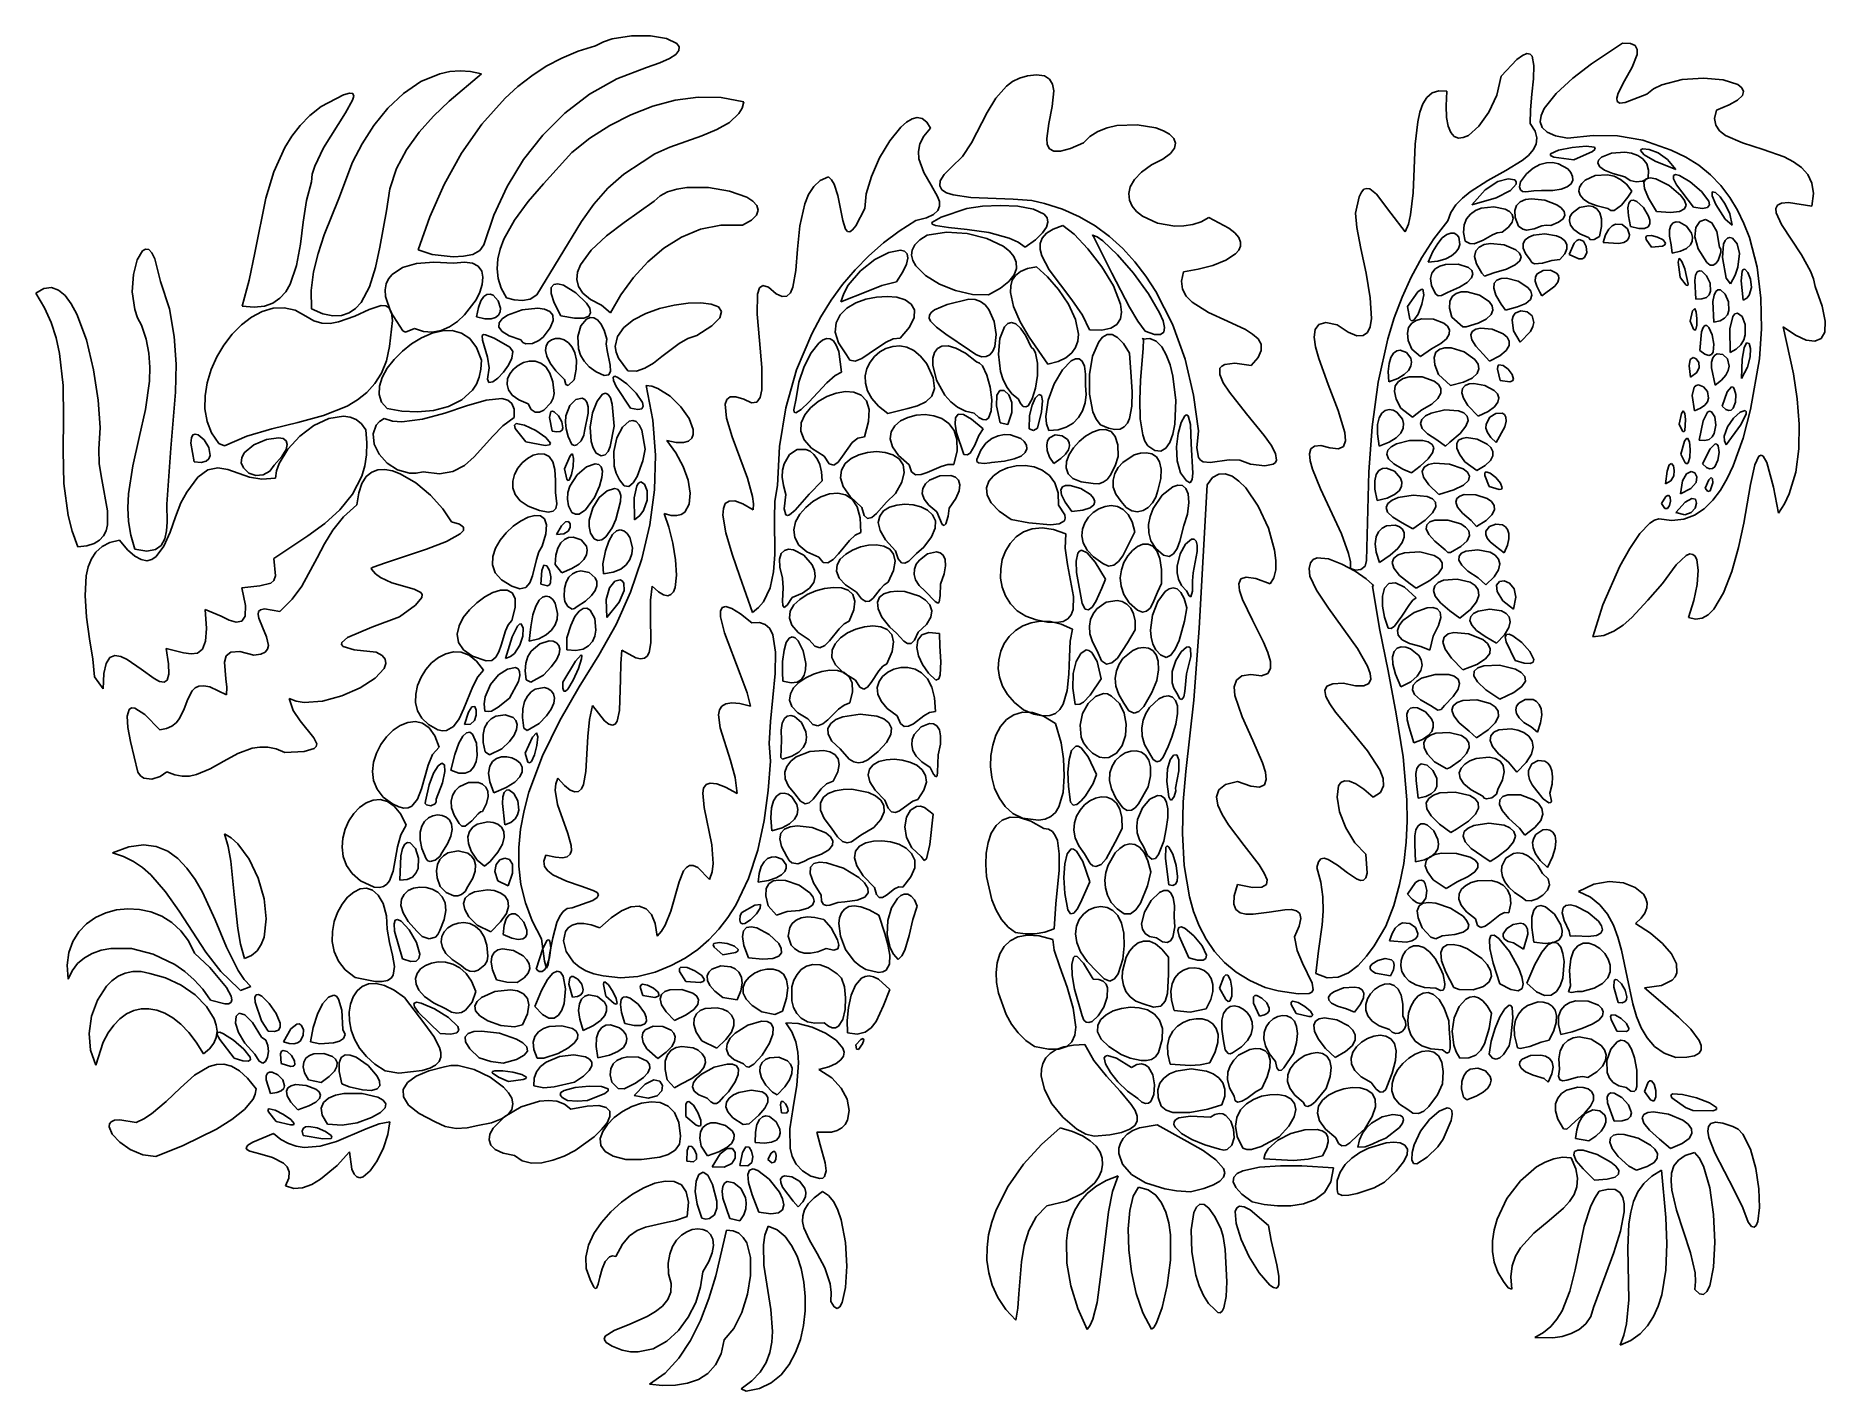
# Model space of a CAD drawing. Extents: x 4 to 212, y 2 to 159.
import ezdxf

# ---------------------------------------------------------------- set-up
doc = ezdxf.new("R2010")
doc.units = 0

msp = doc.modelspace()

# ---------------------------------------------------------------- linework, layer by layer
at = {"layer": 'Layer 1'}
for p, q in [((67.462172, 157.578508), (69.472319, 158.208382)), ((69.472319, 158.208382), (70.394103, 158.658221)), ((70.394103, 158.658221), (71.427212, 158.99567)), ((71.427212, 158.99567), (73.668973, 159.360179)), ((73.668973, 159.360179), (75.88073, 159.355473)), ((75.88073, 159.355473), (77.745612, 159.035113)), ((77.745612, 159.035113), (78.94675, 158.452661)), ((78.94675, 158.452661), (79.199392, 158.07989)), ((79.199392, 158.07989), (79.167272, 157.661681)), ((185.231541, 156.113948), (188.852319, 158.490604)), ((188.852319, 158.490604), (189.777842, 158.468718)), ((189.777842, 158.468718), (190.330209, 158.218827)), ((190.330209, 158.218827), (190.567978, 157.779832)), ((63.759196, 155.821664), (65.558524, 156.778925)), ((65.558524, 156.778925), (67.462172, 157.578508)), ((76.966245, 156.201386), (75.398986, 155.668382)), ((78.090307, 156.715734), (76.966245, 156.201386)), ((78.810779, 157.204731), (78.090307, 156.715734)), ((79.167272, 157.661681), (78.810779, 157.204731)), ((174.741208, 154.688031), (176.574264, 156.605917)), ((176.574264, 156.605917), (177.228597, 157.08589)), ((177.228597, 157.08589), (177.730934, 157.28751)), ((177.730934, 157.28751), (178.098377, 157.241496)), ((178.098377, 157.241496), (178.348024, 156.978567)), ((178.348024, 156.978567), (178.562335, 155.924844)), ((183.069728, 154.439214), (185.231541, 156.113948)), ((190.549706, 157.190632), (189.979276, 155.717219)), ((190.567978, 157.779832), (190.549706, 157.190632)), ((47.160304, 152.669791), (49.184842, 154.045217)), ((49.184842, 154.045217), (51.382756, 154.95438)), ((51.382756, 154.95438), (52.539633, 155.200422)), ((56.207874, 154.942668), (52.447968, 151.767889)), ((52.539633, 155.200422), (53.731337, 155.289468)), ((53.731337, 155.289468), (54.95503, 155.208042)), ((54.95503, 155.208042), (56.207874, 154.942668)), ((60.464787, 153.48222), (62.062009, 154.718752)), ((62.062009, 154.718752), (63.759196, 155.821664)), ((71.946442, 154.361103), (68.775442, 152.583363)), ((75.398986, 155.668382), (71.946442, 154.361103)), ((117.231168, 153.496938), (117.952223, 154.036209)), ((117.952223, 154.036209), (118.768159, 154.450074)), ((118.768159, 154.450074), (119.693101, 154.719707)), ((119.693101, 154.719707), (120.741175, 154.82628)), ((120.741175, 154.82628), (121.654725, 154.700853)), ((121.654725, 154.700853), (122.257736, 154.32213)), ((122.257736, 154.32213), (122.600395, 153.733853)), ((174.231192, 152.480003), (174.741208, 154.688031)), ((178.510672, 154.372097), (178.329839, 152.566082)), ((178.562335, 155.924844), (178.510672, 154.372097)), ((181.130706, 152.649625), (183.069728, 154.439214)), ((189.087385, 154.10979), (188.342499, 152.679546)), ((189.979276, 155.717219), (189.087385, 154.10979)), ((193.438981, 153.67859), (195.768628, 154.288683)), ((195.768628, 154.288683), (198.27314, 154.454639)), ((198.27314, 154.454639), (200.562176, 154.236883)), ((200.562176, 154.236883), (202.245391, 153.695839)), ((37.581208, 151.152827), (40.184141, 152.494289)), ((40.184141, 152.494289), (40.901053, 152.706181)), ((41.249975, 151.87193), (40.428073, 150.39534)), ((40.901053, 152.706181), (41.287863, 152.652784)), ((41.389271, 152.36455), (41.249975, 151.87193)), ((41.287863, 152.652784), (41.389271, 152.36455)), ((45.331851, 150.935915), (47.160304, 152.669791)), ((56.251128, 149.091189), (58.965352, 152.124096)), ((58.965352, 152.124096), (60.464787, 153.48222)), ((68.775442, 152.583363), (65.900776, 150.389251)), ((76.124, 151.194476), (78.74916, 151.896247)), ((78.74916, 151.896247), (81.413399, 152.242198)), ((81.413399, 152.242198), (84.081446, 152.18297)), ((84.081446, 152.18297), (86.718036, 151.669208)), ((115.013283, 150.462353), (116.017208, 152.117491)), ((116.017208, 152.117491), (117.231168, 153.496938)), ((122.732892, 152.979764), (122.568156, 151.149118)), ((122.600395, 153.733853), (122.732892, 152.979764)), ((165.638975, 151.438108), (166.108649, 152.192704)), ((166.108649, 152.192704), (166.71972, 152.716404)), ((166.71972, 152.716404), (167.492623, 152.975679)), ((167.492623, 152.975679), (168.447793, 152.936998)), ((168.447793, 152.936998), (168.334068, 151.230533)), ((173.319534, 150.470929), (174.231192, 152.480003)), ((178.329839, 152.566082), (178.156638, 150.752555)), ((179.75728, 150.902242), (181.130706, 152.649625)), ((188.342499, 152.679546), (188.171579, 152.128119)), ((188.171579, 152.128119), (188.213086, 151.737689)), ((189.167611, 151.595419), (191.674541, 152.563938)), ((191.674541, 152.563938), (192.461713, 153.18811)), ((192.461713, 153.18811), (193.438981, 153.67859)), ((202.232993, 151.885577), (201.241346, 151.325369)), ((202.780428, 152.410282), (202.232993, 151.885577)), ((202.245391, 153.695839), (202.737835, 153.322965)), ((202.737835, 153.322965), (202.932445, 152.891929)), ((202.932445, 152.891929), (202.780428, 152.410282)), ((35.140322, 148.956562), (36.270724, 150.10579)), ((36.270724, 150.10579), (37.581208, 151.152827)), ((40.428073, 150.39534), (37.862628, 146.329416)), ((43.722192, 148.951402), (45.331851, 150.935915)), ((50.637285, 150.021782), (48.970271, 148.14697)), ((52.447968, 151.767889), (50.637285, 150.021782)), ((65.900776, 150.389251), (63.337233, 147.832853)), ((71.131983, 148.920902), (73.573184, 150.186242)), ((73.573184, 150.186242), (76.124, 151.194476)), ((86.146127, 150.337583), (85.057339, 149.293578)), ((86.504757, 150.962524), (86.146127, 150.337583)), ((86.718036, 151.669208), (86.504757, 150.962524)), ((106.266347, 149.702133), (106.881389, 149.849379)), ((106.881389, 149.849379), (107.454649, 149.738034)), ((113.183558, 146.927479), (115.013283, 150.462353)), ((122.568156, 151.149118), (122.165038, 149.18013)), ((165.042077, 149.370351), (165.290263, 150.486147)), ((165.290263, 150.486147), (165.638975, 151.438108)), ((168.334068, 151.230533), (168.382042, 149.873922)), ((168.382042, 149.873922), (168.571553, 148.844079)), ((172.167531, 148.845498), (173.319534, 150.470929)), ((178.156638, 150.752555), (178.127874, 149.177271)), ((179.292257, 149.354125), (179.389793, 150.093459)), ((179.389793, 150.093459), (179.75728, 150.902242)), ((188.213086, 151.737689), (188.525577, 151.547155)), ((188.525577, 151.547155), (189.167611, 151.595419)), ((199.756694, 150.737208), (199.538297, 149.765608)), ((199.538297, 149.765608), (199.678932, 148.966597)), ((201.241346, 151.325369), (199.756694, 150.737208)), ((33.349609, 146.392981), (34.172464, 147.715505)), ((34.172464, 147.715505), (35.140322, 148.956562)), ((42.354038, 146.824065), (43.722192, 148.951402)), ((48.970271, 148.14697), (47.520041, 146.126284)), ((53.901913, 145.716265), (56.251128, 149.091189)), ((63.337233, 147.832853), (61.099604, 144.968258)), ((68.835663, 147.447814), (71.131983, 148.920902)), ((81.845319, 147.753578), (78.114359, 146.419521)), ((83.580721, 148.45848), (81.845319, 147.753578)), ((85.057339, 149.293578), (83.580721, 148.45848)), ((103.672542, 147.161009), (104.967753, 148.758625)), ((104.967753, 148.758625), (105.623732, 149.327986)), ((105.623732, 149.327986), (106.266347, 149.702133)), ((107.641689, 147.692279), (107.190632, 146.793787)), ((107.454649, 149.738034), (107.971918, 149.336413)), ((108.418986, 148.612827), (107.641689, 147.692279)), ((107.971918, 149.336413), (108.418986, 148.612827)), ((122.165038, 149.18013), (121.92505, 147.422736)), ((126.198986, 146.919493), (126.949514, 147.678719)), ((126.949514, 147.678719), (127.875125, 148.259044)), ((127.875125, 148.259044), (128.930967, 148.672578)), ((128.930967, 148.672578), (130.07219, 148.931427)), ((130.07219, 148.931427), (132.431382, 149.033504)), ((132.431382, 149.033504), (134.5939, 148.662138)), ((134.5939, 148.662138), (135.48928, 148.329184)), ((135.48928, 148.329184), (136.200942, 147.914192)), ((136.200942, 147.914192), (136.684034, 147.42927)), ((164.765544, 146.781374), (165.042077, 149.370351)), ((168.571553, 148.844079), (168.882439, 148.11792)), ((168.882439, 148.11792), (169.294537, 147.672358)), ((170.341721, 147.530681), (170.936482, 147.788395)), ((170.936482, 147.788395), (172.167531, 148.845498)), ((178.127874, 149.177271), (178.684847, 148.297788)), ((178.684847, 148.297788), (178.902073, 147.499165)), ((179.507524, 148.703874), (179.292257, 149.354125)), ((180.078443, 148.162337), (179.507524, 148.703874)), ((181.047865, 147.749147), (180.078443, 148.162337)), ((182.458642, 147.483938), (181.047865, 147.749147)), ((185.42751, 147.788361), (182.458642, 147.483938)), ((188.260595, 147.748438), (185.42751, 147.788361)), ((191.202235, 147.223487), (188.260595, 147.748438)), ((199.678932, 148.966597), (200.127741, 148.31103)), ((200.127741, 148.31103), (200.833866, 147.769765)), ((200.833866, 147.769765), (202.814631, 146.913563)), ((32.068754, 143.54498), (33.349609, 146.392981)), ((37.862628, 146.329416), (36.834282, 144.227314)), ((41.250097, 144.661716), (42.354038, 146.824065)), ((47.520041, 146.126284), (46.35971, 143.942552)), ((51.900286, 142.095556), (53.901913, 145.716265)), ((63.423589, 142.177938), (66.719492, 145.816334)), ((66.719492, 145.816334), (68.835663, 147.447814)), ((76.376897, 145.632942), (74.896845, 144.661716)), ((78.114359, 146.419521), (76.376897, 145.632942)), ((102.494385, 145.162787), (103.672542, 147.161009)), ((107.190632, 146.793787), (107.015092, 145.919777)), ((107.015092, 145.919777), (107.064343, 145.072671)), ((112.131768, 145.348982), (113.183558, 146.927479)), ((121.92505, 147.422736), (121.991702, 146.732743)), ((121.991702, 146.732743), (122.249704, 146.226874)), ((122.249704, 146.226874), (122.749244, 145.948873)), ((122.749244, 145.948873), (123.540512, 145.942481)), ((123.540512, 145.942481), (124.673696, 146.25144)), ((124.673696, 146.25144), (126.198986, 146.919493)), ((136.313397, 145.676007), (135.433712, 145.032445)), ((136.785112, 146.29807), (136.313397, 145.676007)), ((136.684034, 147.42927), (136.893708, 146.886527)), ((136.893708, 146.886527), (136.785112, 146.29807)), ((164.519646, 141.112718), (164.765544, 146.781374)), ((169.294537, 147.672358), (169.787685, 147.484306)), ((169.787685, 147.484306), (170.341721, 147.530681)), ((178.476306, 146.094897), (177.912821, 145.464452)), ((178.819309, 146.769002), (178.476306, 146.094897)), ((178.902073, 147.499165), (178.819309, 146.769002)), ((180.471926, 145.451856), (180.481885, 145.661631)), ((180.481885, 145.661631), (181.403716, 146.07246)), ((181.403716, 146.07246), (182.993655, 146.394529)), ((182.993655, 146.394529), (184.610372, 146.535273)), ((185.358812, 145.90254), (183.207874, 144.943938)), ((184.610372, 146.535273), (185.612534, 146.402131)), ((185.682742, 146.203927), (185.358812, 145.90254)), ((185.612534, 146.402131), (185.682742, 146.203927)), ((186.402835, 145.24568), (187.584612, 145.714937)), ((187.584612, 145.714937), (189.128959, 145.830795)), ((189.128959, 145.830795), (189.908921, 145.71711)), ((189.908921, 145.71711), (190.625716, 145.468168)), ((190.939134, 146.021194), (191.000402, 146.167773)), ((191.356124, 145.524695), (190.939134, 146.021194)), ((191.000402, 146.167773), (191.207561, 146.241964)), ((194.496763, 146.072827), (191.202235, 147.223487)), ((191.207561, 146.241964), (191.957693, 146.159369)), ((191.957693, 146.159369), (192.985818, 145.745775)), ((192.985818, 145.745775), (194.088225, 144.973546)), ((196.192398, 145.274245), (194.496763, 146.072827)), ((202.814631, 146.913563), (205.214361, 146.164839)), ((205.214361, 146.164839), (207.626193, 145.290443)), ((31.157443, 140.495456), (32.068754, 143.54498)), ((36.834282, 144.227314), (36.540153, 143.265559)), ((39.649438, 140.470466), (41.250097, 144.661716)), ((46.35971, 143.942552), (45.562394, 141.578604)), ((61.099604, 144.968258), (59.202679, 141.849552)), ((74.896845, 144.661716), (72.765509, 143.289366)), ((101.546958, 143.01746), (102.494385, 145.162787)), ((107.064343, 145.072671), (107.634327, 143.468871)), ((109.991749, 143.228934), (110.838034, 144.097271)), ((110.838034, 144.097271), (112.131768, 145.348982)), ((134.101208, 144.379493), (132.930401, 143.509845)), ((135.433712, 145.032445), (134.101208, 144.379493)), ((175.297009, 143.711065), (173.179548, 142.533095)), ((177.168607, 144.865265), (175.297009, 143.711065)), ((177.912821, 145.464452), (177.168607, 144.865265)), ((177.70516, 143.335113), (178.457676, 143.992826)), ((178.457676, 143.992826), (179.230778, 144.407227)), ((179.230778, 144.407227), (179.998718, 144.608468)), ((179.998718, 144.608468), (180.735744, 144.626699)), ((180.869492, 145.254603), (180.471926, 145.451856)), ((180.735744, 144.626699), (181.416108, 144.492072)), ((183.207869, 144.943938), (180.869492, 145.254603)), ((181.416108, 144.492072), (182.50385, 143.884849)), ((182.50385, 143.884849), (182.859729, 143.472557)), ((183.207874, 144.943938), (183.207869, 144.943938)), ((183.207869, 144.943938), (183.207869, 144.943938)), ((185.993789, 144.548111), (186.076086, 144.917617)), ((186.207216, 144.152799), (185.993789, 144.548111)), ((186.076086, 144.917617), (186.402835, 145.24568)), ((186.767636, 143.747316), (186.207216, 144.152799)), ((187.726319, 143.347298), (186.767636, 143.747316)), ((190.625716, 145.468168), (191.228072, 145.068333)), ((191.228072, 145.068333), (191.66472, 144.501969)), ((192.662243, 144.780101), (191.356124, 145.524695)), ((191.66472, 144.501969), (191.88439, 143.753441)), ((191.88439, 143.753441), (191.835811, 142.807112)), ((195.061202, 143.815048), (192.662243, 144.780101)), ((194.088225, 144.973546), (195.061202, 143.815048)), ((195.061202, 143.815048), (195.061202, 143.815048)), ((197.714139, 144.311262), (196.192398, 145.274245)), ((199.069127, 143.198628), (197.714139, 144.311262)), ((207.626193, 145.290443), (208.709502, 144.733259)), ((208.709502, 144.733259), (209.643261, 144.057225)), ((209.643261, 144.057225), (210.376614, 143.233197)), ((36.452319, 142.403938), (35.87193, 140.206396)), ((36.540153, 143.265559), (36.452319, 142.403938)), ((45.562394, 141.578604), (45.201208, 139.017271)), ((50.228821, 138.325295), (51.900286, 142.095556)), ((59.202679, 141.849552), (57.661246, 138.530824)), ((61.651616, 140.122458), (63.423589, 142.177938)), ((70.914697, 141.648682), (69.290296, 139.79508)), ((72.765509, 143.289366), (70.914697, 141.648682)), ((77.859355, 141.219131), (78.912417, 141.534432)), ((78.912417, 141.534432), (80.087602, 141.71637)), ((80.087602, 141.71637), (82.615986, 141.722441)), ((82.615986, 141.722441), (85.067796, 141.321905)), ((94.248633, 140.916356), (94.842201, 141.835815)), ((94.842201, 141.835815), (95.608377, 142.534815)), ((95.608377, 142.534815), (96.572982, 142.968382)), ((96.572982, 142.968382), (96.921236, 142.633178)), ((96.921236, 142.633178), (97.206049, 142.13784)), ((97.206049, 142.13784), (97.630119, 140.816122)), ((100.943934, 140.978528), (101.546958, 143.01746)), ((107.634327, 143.468871), (108.494792, 142.00178)), ((108.494792, 142.00178), (109.239948, 140.690792)), ((109.488638, 141.936788), (109.556817, 142.513979)), ((109.742611, 141.481745), (109.488638, 141.936788)), ((109.556817, 142.513979), (109.991749, 143.228934)), ((110.274135, 141.133231), (109.742611, 141.481745)), ((131.637741, 141.820812), (131.452159, 141.023603)), ((132.119867, 142.653255), (131.637741, 141.820812)), ((132.930401, 143.509845), (132.119867, 142.653255)), ((158.498642, 141.209537), (158.797979, 141.527448)), ((158.797979, 141.527448), (159.125883, 141.635992)), ((159.125883, 141.635992), (159.478772, 141.561626)), ((159.478772, 141.561626), (160.245169, 140.969981)), ((173.179548, 142.533095), (171.134256, 141.232152)), ((171.354536, 139.735655), (172.891149, 141.451337)), ((172.891149, 141.451337), (174.353824, 142.415925)), ((174.353824, 142.415925), (175.560014, 142.759867)), ((175.560014, 142.759867), (176.327171, 142.613615)), ((176.472748, 142.107617), (175.8142, 141.372325)), ((176.327171, 142.613615), (176.489066, 142.397431)), ((176.489066, 142.397431), (176.472748, 142.107617)), ((176.887639, 141.811983), (176.99898, 142.403937)), ((176.980419, 141.451146), (176.887639, 141.811983)), ((177.234725, 141.272002), (176.980419, 141.451146)), ((176.99898, 142.403937), (177.70516, 143.335113)), ((176.99898, 142.403937), (176.99898, 142.403937)), ((181.729205, 141.530333), (180.740869, 141.376795)), ((182.429131, 141.802374), (181.729205, 141.530333)), ((182.866396, 142.162769), (182.429131, 141.802374)), ((182.859729, 143.472557), (183.055946, 143.028011)), ((183.066751, 142.581365), (182.866396, 142.162769)), ((183.055946, 143.028011), (183.066751, 142.581365)), ((183.782418, 141.306418), (183.851721, 141.77277)), ((183.851721, 141.77277), (184.103534, 142.210584)), ((184.103534, 142.210584), (184.509702, 142.598349)), ((184.509702, 142.598349), (185.672485, 143.137686)), ((185.672485, 143.137686), (187.114828, 143.218691)), ((187.114828, 143.218691), (187.870447, 143.03354)), ((189.134536, 142.968381), (187.726319, 143.347298)), ((187.870447, 143.03354), (188.611492, 142.669271)), ((188.611492, 142.669271), (189.309807, 142.104374)), ((189.732099, 142.55779), (189.134536, 142.968381)), ((189.134536, 142.968381), (189.134536, 142.968381)), ((189.309807, 142.104374), (189.937238, 141.317337)), ((190.452873, 142.395058), (189.732099, 142.55779)), ((191.189797, 142.478671), (190.452873, 142.395058)), ((191.835811, 142.807112), (191.189797, 142.478671)), ((191.33839, 142.336455), (191.581574, 142.735642)), ((191.412531, 141.605043), (191.33839, 142.336455)), ((191.876657, 140.493762), (191.412531, 141.605043)), ((191.581574, 142.735642), (192.069425, 142.850249)), ((192.069425, 142.850249), (192.729284, 142.72792)), ((192.729284, 142.72792), (194.274392, 141.963035)), ((194.274392, 141.963035), (195.635629, 140.82214)), ((194.766101, 143.135394), (195.014562, 143.24677)), ((194.786794, 142.745621), (194.766101, 143.135394)), ((195.140992, 142.030802), (194.786794, 142.745621)), ((195.014562, 143.24677), (195.467827, 143.126399)), ((197.107313, 139.439428), (195.140992, 142.030802)), ((195.467827, 143.126399), (196.731359, 142.377011)), ((196.731359, 142.377011), (198.041886, 141.260425)), ((200.264499, 141.951094), (199.069127, 143.198628)), ((201.307394, 140.583408), (200.264499, 141.951094)), ((210.376614, 143.233197), (210.858701, 142.232032)), ((210.858701, 142.232032), (211.038664, 141.024586)), ((29.882192, 134.123421), (31.157443, 140.495456)), ((35.87193, 140.206396), (35.501681, 137.714055)), ((37.942489, 136.215812), (39.649438, 140.470466)), ((60.049529, 137.95695), (61.651616, 140.122458)), ((69.290296, 139.79508), (67.838195, 137.783981)), ((72.789195, 137.662603), (76.307956, 140.14616)), ((76.307956, 140.14616), (76.975505, 140.759897)), ((76.975505, 140.759897), (77.859355, 141.219131)), ((85.067796, 141.321905), (87.066322, 140.599325)), ((87.066322, 140.599325), (87.777881, 140.143694)), ((87.777881, 140.143694), (88.234852, 139.639264)), ((88.234852, 139.639264), (88.390146, 139.096603)), ((93.245374, 137.284985), (93.801852, 139.821415)), ((93.801852, 139.821415), (94.248633, 140.916356)), ((97.630119, 140.816122), (98.209362, 137.894041)), ((100.798986, 139.299493), (100.943934, 140.978528)), ((109.239948, 140.690792), (109.442476, 140.099898)), ((109.464004, 139.555301), (109.25381, 139.059427)), ((109.442476, 140.099898), (109.464004, 139.555301)), ((111.038609, 140.875629), (110.274135, 141.133231)), ((113.088004, 140.570693), (111.038609, 140.875629)), ((112.652319, 139.299493), (114.450706, 139.550565)), ((118.019761, 140.364597), (113.088004, 140.570693)), ((114.450706, 139.550565), (116.51806, 139.650934)), ((116.51806, 139.650934), (118.583937, 139.55945)), ((120.18851, 140.213558), (118.019761, 140.364597)), ((118.583937, 139.55945), (120.377893, 139.23496)), ((121.68343, 139.863938), (120.18851, 140.213558)), ((123.776252, 139.198502), (121.68343, 139.863938)), ((131.452159, 141.023603), (131.531257, 140.272714)), ((131.531257, 140.272714), (131.84317, 139.579235)), ((131.84317, 139.579235), (132.356033, 138.954252)), ((157.807877, 138.735049), (158.231458, 140.655804)), ((158.231458, 140.655804), (158.498642, 141.209537)), ((160.245169, 140.969981), (161.920102, 138.755801)), ((164.223319, 138.569521), (164.519646, 141.112718)), ((169.479168, 139.709032), (168.897337, 138.833155)), ((170.23806, 140.504564), (169.479168, 139.709032)), ((171.134256, 141.232152), (170.23806, 140.504564)), ((174.168978, 140.538187), (171.354536, 139.735655)), ((171.354536, 139.735655), (171.354536, 139.735655)), ((172.430471, 139.317297), (173.888735, 139.491061)), ((173.888735, 139.491061), (175.200734, 139.230701)), ((175.8142, 141.372325), (174.168978, 140.538187)), ((176.331794, 139.056005), (176.543972, 139.658473)), ((176.543972, 139.658473), (176.969702, 140.076087)), ((176.969702, 140.076087), (177.558923, 140.32713)), ((177.607965, 141.225131), (177.234725, 141.272002)), ((177.558923, 140.32713), (178.261572, 140.429885)), ((178.540868, 141.330513), (177.607965, 141.225131)), ((178.261572, 140.429885), (179.806904, 140.263666)), ((179.438373, 141.371914), (178.540868, 141.330513)), ((180.740869, 141.376795), (179.438373, 141.371914)), ((179.806904, 140.263666), (181.205197, 139.723695)), ((181.205197, 139.723695), (181.724047, 139.359261)), ((181.724047, 139.359261), (182.05595, 138.956239)), ((182.992023, 138.75451), (183.840965, 139.399178)), ((183.92378, 140.83304), (183.782418, 141.306418)), ((183.840965, 139.399178), (184.903072, 139.615612)), ((184.303962, 140.374147), (183.92378, 140.83304)), ((184.95112, 139.951251), (184.303962, 140.374147)), ((184.903072, 139.615612), (185.41478, 139.511312)), ((185.893407, 139.585862), (184.95112, 139.951251)), ((185.41478, 139.511312), (185.860642, 139.237638)), ((187.15898, 139.299493), (185.893407, 139.585862)), ((188.723196, 139.691473), (187.871519, 139.068808)), ((189.48733, 140.622609), (188.723196, 139.691473)), ((189.478898, 139.354946), (189.587618, 139.927209)), ((189.937238, 141.317337), (189.48733, 140.622609)), ((189.587618, 139.927209), (189.819976, 140.217473)), ((189.819976, 140.217473), (190.141678, 140.26829)), ((190.141678, 140.26829), (190.518432, 140.122216)), ((190.518432, 140.122216), (191.299929, 139.409604)), ((191.299929, 139.409604), (191.890126, 138.420068)), ((192.803424, 138.954968), (191.876657, 140.493762)), ((195.635629, 140.82214), (196.06565, 140.229801)), ((196.231726, 139.686394), (196.061201, 139.239562)), ((196.06565, 140.229801), (196.231726, 139.686394)), ((198.14535, 139.311561), (197.107313, 139.439428)), ((197.107313, 139.439428), (197.107313, 139.439428)), ((198.041886, 141.260425), (198.884595, 140.149837)), ((198.744675, 139.418439), (198.14535, 139.311561)), ((198.969639, 139.713414), (198.744675, 139.418439)), ((198.884595, 140.149837), (198.969639, 139.713414)), ((199.257258, 140.783493), (199.2828, 141.22925)), ((199.707886, 139.745908), (199.257258, 140.783493)), ((199.2828, 141.22925), (199.642996, 141.163006)), ((199.642996, 141.163006), (200.196327, 140.664586)), ((200.776202, 138.036669), (199.707886, 139.745908)), ((200.196327, 140.664586), (200.801277, 139.813817)), ((200.801277, 139.813817), (201.316328, 138.690524)), ((202.204952, 139.11032), (201.307394, 140.583408)), ((206.865733, 139.691862), (206.663065, 139.307063)), ((207.3469, 139.928888), (206.865733, 139.691862)), ((208.146992, 140.000979), (207.3469, 139.928888)), ((210.865647, 139.581715), (208.146992, 140.000979)), ((211.038664, 141.024586), (210.865647, 139.581715)), ((35.501681, 137.714055), (35.175647, 135.129964)), ((45.201208, 139.017271), (44.402358, 134.809141)), ((48.870097, 134.501715), (50.228821, 138.325295)), ((57.661246, 138.530824), (56.490097, 135.06616)), ((58.806756, 135.717035), (60.049529, 137.95695)), ((67.838195, 137.783981), (65.234443, 133.510957)), ((70.768558, 136.112307), (72.789195, 137.662603)), ((84.061679, 137.371367), (81.685874, 136.893326)), ((86.575082, 137.344948), (84.061679, 137.371367)), ((87.60735, 137.938875), (86.575082, 137.344948)), ((88.196675, 138.526284), (87.60735, 137.938875)), ((88.390146, 139.096603), (88.196675, 138.526284)), ((92.966205, 134.586329), (93.245374, 137.284985)), ((98.209362, 137.894041), (98.543588, 136.89112)), ((99.352471, 136.799543), (99.748874, 137.295125)), ((99.748874, 137.295125), (100.798986, 139.299493)), ((106.725652, 137.888382), (104.767041, 136.660925)), ((107.935358, 138.223544), (106.725652, 137.888382)), ((108.761169, 138.6147), (107.935358, 138.223544)), ((108.56398, 137.658999), (109.654112, 138.277615)), ((108.607951, 137.458325), (108.56398, 137.658999)), ((108.977153, 137.307361), (108.607951, 137.458325)), ((109.25381, 139.059427), (108.761169, 138.6147)), ((110.488862, 137.08642), (108.977153, 137.307361)), ((109.654112, 138.277615), (112.652319, 139.299493)), ((120.377893, 139.23496), (121.629487, 138.636315)), ((121.629487, 138.636315), (121.967384, 138.221324)), ((122.068274, 137.722363), (121.898351, 137.134288)), ((121.967384, 138.221324), (122.068274, 137.722363)), ((122.678553, 136.909514), (123.805323, 137.323938)), ((125.727668, 138.32641), (123.776252, 139.198502)), ((123.805323, 137.323938), (125.11327, 136.302381)), ((127.540118, 137.263801), (125.727668, 138.32641)), ((132.356033, 138.954252), (133.037983, 138.408852)), ((133.037983, 138.408852), (134.781683, 137.601153)), ((134.781683, 137.601153), (136.819354, 137.244838)), ((137.868768, 137.263669), (138.896081, 137.428607)), ((138.896081, 137.428607), (139.869429, 137.750742)), ((139.869429, 137.750742), (140.756948, 138.24116)), ((140.756948, 138.24116), (143.078269, 137.020796)), ((157.960459, 137.094871), (157.807877, 138.735049)), ((161.920102, 138.755801), (163.59343, 136.578065)), ((163.59343, 136.578065), (163.960287, 137.48806)), ((163.960287, 137.48806), (164.223319, 138.569521)), ((168.532319, 137.864533), (166.920648, 135.774671)), ((168.897337, 138.833155), (168.532319, 137.864533)), ((170.376371, 136.522287), (170.435282, 137.386219)), ((170.435282, 137.386219), (170.712651, 138.088899)), ((170.712651, 138.088899), (171.165975, 138.639114)), ((171.165975, 138.639114), (171.75275, 139.045651)), ((171.75275, 139.045651), (172.430471, 139.317297)), ((175.200734, 139.230701), (175.695623, 138.959692)), ((176.025801, 137.68879), (175.609349, 137.14182)), ((175.695623, 138.959692), (176.026433, 138.606513)), ((176.150661, 138.17995), (176.025801, 137.68879)), ((176.026433, 138.606513), (176.150661, 138.17995)), ((176.383233, 138.250399), (176.331794, 139.056005)), ((176.74835, 137.223372), (176.383233, 138.250399)), ((179.484029, 137.286273), (178.58503, 136.939808)), ((179.975517, 137.373437), (179.484029, 137.286273)), ((180.512836, 137.323937), (179.975517, 137.373437)), ((181.429348, 137.698478), (180.512836, 137.323937)), ((181.958663, 138.107564), (181.429348, 137.698478)), ((182.150843, 138.532912), (181.958663, 138.107564)), ((182.05595, 138.956239), (182.150843, 138.532912)), ((182.673947, 137.84778), (182.74677, 138.323517)), ((182.813266, 137.348071), (182.673947, 137.84778)), ((182.74677, 138.323517), (182.992023, 138.75451)), ((183.20444, 136.845161), (182.813266, 137.348071)), ((185.860642, 139.237638), (186.200944, 138.77382)), ((186.200944, 138.77382), (186.395974, 138.099085)), ((186.395974, 138.099085), (186.406019, 137.192662)), ((187.483689, 139.043426), (187.15898, 139.299493)), ((187.15898, 139.299493), (187.15898, 139.299493)), ((187.243854, 136.873414), (187.634686, 137.279554)), ((187.871519, 139.068808), (187.483689, 139.043426)), ((187.634686, 137.279554), (188.041787, 137.487695)), ((188.041787, 137.487695), (188.821268, 137.428738)), ((188.821268, 137.428738), (189.41523, 136.934057)), ((189.528106, 138.458129), (189.478898, 139.354946)), ((189.769536, 137.194206), (189.528106, 138.458129)), ((192.014686, 137.494036), (191.816621, 137.161219)), ((191.890126, 138.420068), (192.027757, 137.927837)), ((192.027757, 137.927837), (192.014686, 137.494036)), ((194.419708, 138.826205), (192.803424, 138.954968)), ((192.803424, 138.954968), (192.803424, 138.954968)), ((194.310943, 136.8236), (194.460102, 137.333207)), ((195.481414, 138.936951), (194.419708, 138.826205)), ((194.460102, 137.333207), (194.725385, 137.631222)), ((194.725385, 137.631222), (195.072853, 137.74351)), ((195.072853, 137.74351), (195.468569, 137.695934)), ((195.468569, 137.695934), (196.268982, 137.224641)), ((196.061201, 139.239562), (195.481414, 138.936951)), ((197.381878, 137.088458), (197.851753, 137.78467)), ((197.851753, 137.78467), (198.514703, 137.997642)), ((198.514703, 137.997642), (199.217847, 137.634889)), ((199.217847, 137.634889), (199.8083, 136.603927)), ((200.776208, 138.03667), (200.776202, 138.036669)), ((200.776202, 138.036669), (200.776202, 138.036669)), ((201.599964, 137.374535), (200.776208, 138.03667)), ((201.316328, 138.690524), (201.599964, 137.374535)), ((202.964312, 137.546581), (202.204952, 139.11032)), ((203.592612, 135.906939), (202.964312, 137.546581)), ((206.663065, 139.307063), (206.698473, 138.791652)), ((206.698473, 138.791652), (207.321815, 137.437641)), ((207.321815, 137.437641), (209.646723, 133.917374)), ((37.225959, 134.073226), (37.942489, 136.215812)), ((58.379307, 134.580305), (58.806756, 135.717035)), ((68.977327, 134.44869), (70.768558, 136.112307)), ((79.463597, 135.977476), (77.41078, 134.690471)), ((81.685874, 136.893326), (79.463597, 135.977476)), ((98.543588, 136.89112), (98.761019, 136.634881)), ((98.761019, 136.634881), (99.026916, 136.591908)), ((99.026916, 136.591908), (99.352471, 136.799543)), ((102.935119, 135.293943), (101.229926, 133.797423)), ((104.767041, 136.660925), (102.935119, 135.293943)), ((106.596283, 135.066664), (107.160765, 135.646557)), ((107.160765, 135.646557), (108.00958, 136.195048)), ((108.00958, 136.195048), (110.271783, 136.536021)), ((110.271783, 136.536021), (112.680147, 136.385799)), ((112.694336, 136.85989), (110.488862, 137.08642)), ((112.680147, 136.385799), (114.96609, 135.817567)), ((115.188806, 136.491488), (112.694336, 136.85989)), ((114.96609, 135.817567), (116.861028, 134.90451)), ((117.567503, 135.844932), (115.188806, 136.491488)), ((118.586945, 135.374757), (117.567503, 135.844932)), ((119.425655, 134.783937), (118.586945, 135.374757)), ((120.610847, 135.670219), (119.425655, 134.783937)), ((121.423811, 136.451954), (120.610847, 135.670219)), ((121.157724, 135.217069), (121.388224, 135.848819)), ((121.159037, 134.527401), (121.157724, 135.217069)), ((121.388224, 135.848819), (121.88401, 136.415387)), ((121.898351, 137.134288), (121.423811, 136.451954)), ((121.88401, 136.415387), (122.678553, 136.909514)), ((125.11327, 136.302381), (126.713632, 134.617463)), ((127.243749, 136.233212), (127.232407, 136.195049)), ((127.232407, 136.195049), (127.769675, 135.996316)), ((127.353424, 136.04868), (127.243749, 136.233212)), ((127.825949, 135.118429), (127.353424, 136.04868)), ((129.216041, 136.02681), (127.540118, 137.263801)), ((127.769675, 135.996316), (128.460951, 135.521587)), ((128.460951, 135.521587), (130.155877, 133.9238)), ((130.757879, 134.631574), (129.216041, 136.02681)), ((136.819354, 137.244838), (137.868768, 137.263669)), ((143.078269, 137.020796), (143.792784, 136.449393)), ((143.792784, 136.449393), (144.242331, 135.905382)), ((144.242331, 135.905382), (144.451257, 135.389915)), ((144.451257, 135.389915), (144.443908, 134.904147)), ((158.453073, 134.640278), (157.960459, 137.094871)), ((166.920648, 135.774671), (165.507226, 133.594609)), ((166.819004, 134.304339), (167.368163, 135.226877)), ((167.368163, 135.226877), (167.905453, 135.866791)), ((167.905453, 135.866791), (168.414311, 136.256167)), ((168.414311, 136.256167), (168.878176, 136.427095)), ((168.878176, 136.427095), (169.280486, 136.411664)), ((169.280486, 136.411664), (169.604679, 136.241962)), ((169.604679, 136.241962), (169.834195, 135.950078)), ((169.834195, 135.950078), (169.942947, 135.128118)), ((170.578424, 135.488317), (170.376371, 136.522287)), ((171.086083, 135.211709), (170.578424, 135.488317)), ((170.578424, 135.488317), (170.578424, 135.488317)), ((171.599854, 135.186028), (171.086083, 135.211709)), ((172.649159, 135.619333), (171.599854, 135.186028)), ((173.733191, 136.252008), (172.649159, 135.619333)), ((172.761893, 135.092523), (173.488487, 135.21421)), ((173.488487, 135.21421), (175.089612, 135.06147)), ((174.290371, 136.475538), (173.733191, 136.252008)), ((174.858801, 136.547827), (174.290371, 136.475538)), ((175.609349, 137.14182), (174.858801, 136.547827)), ((177.245801, 136.881756), (176.74835, 137.223372)), ((176.74835, 137.223372), (176.74835, 137.223372)), ((177.708813, 136.760267), (177.245801, 136.881756)), ((177.299485, 134.699663), (177.311438, 135.221304)), ((177.311438, 135.221304), (177.547712, 135.640715)), ((177.547712, 135.640715), (177.963478, 135.959761)), ((178.58503, 136.939808), (177.708813, 136.760267)), ((177.963478, 135.959761), (178.513905, 136.180307)), ((178.513905, 136.180307), (179.839418, 136.333362)), ((179.839418, 136.333362), (181.165606, 136.114802)), ((181.165606, 136.114802), (181.716877, 135.87083)), ((181.716877, 135.87083), (182.133824, 135.53955)), ((182.133824, 135.53955), (182.371617, 135.122827)), ((182.643424, 133.937271), (183.242141, 135.265215)), ((183.887181, 136.359822), (183.20444, 136.845161)), ((183.242141, 135.265215), (183.538961, 135.575671)), ((183.538961, 135.575671), (183.821452, 135.69378)), ((183.821452, 135.69378), (184.305529, 135.482948)), ((184.901202, 135.912826), (183.887181, 136.359822)), ((184.305529, 135.482948), (184.618545, 134.892703)), ((185.137316, 135.647886), (184.901202, 135.912826)), ((184.901202, 135.912826), (184.901202, 135.912826)), ((185.551814, 135.683516), (185.137316, 135.647886)), ((186.191367, 136.033779), (185.551814, 135.683516)), ((186.406019, 137.192662), (186.191367, 136.033779)), ((186.594536, 135.348381), (186.890176, 136.239587)), ((188.413325, 135.210815), (186.594536, 135.348381)), ((186.594536, 135.348381), (186.594536, 135.348381)), ((186.890176, 136.239587), (187.243854, 136.873414)), ((188.992107, 135.349751), (188.413325, 135.210815)), ((189.378325, 135.587581), (188.992107, 135.349751)), ((189.592863, 135.894616), (189.378325, 135.587581)), ((189.41523, 136.934057), (189.656604, 136.241167)), ((189.656604, 136.241167), (189.592863, 135.894616)), ((189.769541, 137.194206), (189.769536, 137.194206)), ((189.769536, 137.194206), (189.769536, 137.194206)), ((190.728341, 136.96875), (189.769541, 137.194206)), ((191.399271, 136.971939), (190.728341, 136.96875)), ((191.816621, 137.161219), (191.399271, 136.971939)), ((191.56781, 135.947259), (191.681973, 136.108655)), ((191.600169, 135.681595), (191.56781, 135.947259)), ((192.23898, 134.783937), (191.600169, 135.681595)), ((191.681973, 136.108655), (192.215343, 136.172178)), ((192.215343, 136.172178), (192.93123, 135.979227)), ((192.93123, 135.979227), (193.560586, 135.636866)), ((193.560586, 135.636866), (193.834363, 135.252155)), ((193.834363, 135.252155), (193.753832, 135.077376)), ((194.311849, 136.076538), (194.310943, 136.8236)), ((194.496758, 135.066159), (194.311849, 136.076538)), ((196.268982, 137.224641), (196.855113, 136.424252)), ((196.955447, 135.501674), (196.738593, 135.059223)), ((196.855113, 136.424252), (196.982974, 135.965305)), ((196.982974, 135.965305), (196.955447, 135.501674)), ((197.257962, 136.001491), (197.381878, 137.088458)), ((197.632887, 134.616255), (197.257962, 136.001491)), ((199.8083, 136.603927), (200.133181, 134.812272)), ((200.59311, 135.138581), (200.791902, 135.588061)), ((200.791902, 135.588061), (201.050618, 135.846158)), ((201.050618, 135.846158), (201.344152, 135.924935)), ((201.344152, 135.924935), (201.647399, 135.836451)), ((201.647399, 135.836451), (202.182601, 135.205952)), ((202.182601, 135.205952), (202.455375, 134.051152)), ((204.484588, 132.458949), (203.592612, 135.906939)), ((15.760834, 131.622291), (16.18475, 133.315292)), ((16.18475, 133.315292), (16.810831, 134.379332)), ((16.810831, 134.379332), (17.168616, 134.582264)), ((17.168616, 134.582264), (17.539662, 134.516082)), ((17.539662, 134.516082), (17.911542, 134.143495)), ((17.911542, 134.143495), (18.271828, 133.427212)), ((18.271828, 133.427212), (18.907912, 130.814391)), ((29.237623, 130.966704), (29.882192, 134.123421)), ((35.175647, 135.129964), (34.727904, 132.657176)), ((36.695021, 131.925013), (37.225959, 134.073226)), ((44.402358, 134.809141), (43.905838, 132.433231)), ((50.49806, 133.967189), (48.870097, 134.501715)), ((48.870097, 134.501715), (48.870097, 134.501715)), ((52.91728, 133.69363), (50.49806, 133.967189)), ((54.139283, 133.743521), (52.91728, 133.69363)), ((55.217908, 133.965224), (54.139283, 133.743521)), ((56.039422, 134.394262), (55.217908, 133.965224)), ((56.490097, 135.06616), (56.039422, 134.394262)), ((58.030678, 132.295564), (58.112722, 133.438331)), ((58.112722, 133.438331), (58.379307, 134.580305)), ((65.234443, 133.510957), (62.67054, 129.272956)), ((67.718185, 132.741022), (68.977327, 134.44869)), ((77.41078, 134.690471), (75.543353, 133.098962)), ((92.757784, 132.085248), (92.966205, 134.586329)), ((101.229926, 133.797423), (99.651497, 132.181357)), ((100.266415, 132.059743), (101.929716, 133.360498)), ((101.929716, 133.360498), (103.572471, 134.187407)), ((103.572471, 134.187407), (104.920033, 134.441678)), ((104.920033, 134.441678), (105.39729, 134.323203)), ((105.39729, 134.323203), (105.697757, 134.024522)), ((105.787101, 133.533286), (105.630993, 132.837146)), ((105.697757, 134.024522), (105.787101, 133.533286)), ((106.224677, 133.852791), (106.292223, 134.465398)), ((106.369736, 133.238872), (106.224677, 133.852791)), ((106.292223, 134.465398), (106.596283, 135.066664)), ((106.703488, 132.63367), (106.369736, 133.238872)), ((116.861028, 134.90451), (117.577937, 134.341542)), ((117.577937, 134.341542), (118.096377, 133.719811)), ((118.096377, 133.719811), (118.382775, 133.048466)), ((119.425655, 134.783937), (119.425655, 134.783937)), ((121.358693, 133.787074), (121.159037, 134.527401)), ((122.219148, 132.183491), (121.358693, 133.787074)), ((126.713632, 134.617463), (128.328621, 132.530215)), ((129.490907, 131.761506), (127.825949, 135.118429)), ((130.155877, 133.9238), (132.017875, 131.761014)), ((132.168071, 133.09423), (130.757879, 134.631574)), ((142.738704, 133.281132), (141.221471, 132.67781)), ((143.877775, 134.026321), (142.738704, 133.281132)), ((144.244632, 134.449231), (143.877775, 134.026321)), ((144.443908, 134.904147), (144.244632, 134.449231)), ((159.055636, 131.781713), (158.453073, 134.640278)), ((165.507226, 133.594609), (164.27875, 131.332889)), ((166.274536, 133.067086), (166.819004, 134.304339)), ((167.398658, 133.181236), (166.274536, 133.067086)), ((168.29561, 133.429913), (167.398658, 133.181236)), ((168.981953, 133.781029), (168.29561, 133.429913)), ((169.47425, 134.202494), (168.981953, 133.781029)), ((169.789061, 134.66222), (169.47425, 134.202494)), ((169.942947, 135.128118), (169.789061, 134.66222)), ((171.662429, 133.718941), (171.783494, 134.362913)), ((171.87395, 132.864826), (171.662429, 133.718941)), ((171.783494, 134.362913), (172.171772, 134.814766)), ((172.171772, 134.814766), (172.761893, 135.092523)), ((175.089612, 135.06147), (176.452183, 134.500738)), ((176.904766, 133.21008), (176.369806, 132.732075)), ((176.452183, 134.500738), (176.880584, 134.112435)), ((176.880584, 134.112435), (177.053236, 133.676208)), ((177.053236, 133.676208), (176.904766, 133.21008)), ((177.556685, 134.073927), (177.299485, 134.699663)), ((178.127869, 133.34223), (177.556685, 134.073927)), ((178.29948, 133.012743), (178.127869, 133.34223)), ((178.127869, 133.34223), (178.127869, 133.34223)), ((180.622475, 133.233189), (179.54462, 132.945946)), ((181.561768, 133.378657), (180.622475, 133.233189)), ((182.13042, 134.040515), (181.561768, 133.378657)), ((182.385426, 134.622527), (182.13042, 134.040515)), ((182.371617, 135.122827), (182.385426, 134.622527)), ((183.772939, 133.445329), (182.643424, 133.937271)), ((182.643424, 133.937271), (182.643424, 133.937271)), ((184.155066, 133.463303), (183.772939, 133.445329)), ((184.428078, 133.61391), (184.155066, 133.463303)), ((184.684671, 134.183029), (184.428078, 133.61391)), ((184.618545, 134.892703), (184.684671, 134.183029)), ((192.238986, 134.783938), (192.23898, 134.783937)), ((192.23898, 134.783937), (192.23898, 134.783937)), ((193.483513, 134.932158), (192.238986, 134.783938)), ((193.753832, 135.077376), (193.483513, 134.932158)), ((194.496763, 135.06616), (194.496758, 135.066159)), ((194.496758, 135.066159), (194.496758, 135.066159)), ((194.612675, 134.11758), (194.496763, 135.06616)), ((195.601146, 134.341312), (194.612675, 134.11758)), ((195.334201, 133.051053), (195.435656, 133.538108)), ((195.435656, 133.538108), (195.729808, 133.152616)), ((196.298472, 134.663814), (195.601146, 134.341312)), ((195.729808, 133.152616), (196.088321, 132.268693)), ((196.738593, 135.059223), (196.298472, 134.663814)), ((198.659536, 133.025233), (197.632887, 134.616255)), ((199.957641, 133.268265), (199.689758, 132.901694)), ((200.263488, 134.171803), (199.957641, 133.268265)), ((200.133181, 134.812272), (200.262574, 134.56169)), ((200.262574, 134.56169), (200.263488, 134.171803)), ((200.475725, 133.617227), (200.59311, 135.138581)), ((200.899313, 131.185604), (200.475725, 133.617227)), ((202.455375, 134.051152), (202.264871, 132.468544)), ((209.646723, 133.917374), (210.701495, 132.025698)), ((15.638501, 129.59866), (15.760834, 131.622291)), ((34.727904, 132.657176), (33.992527, 130.498739)), ((36.420395, 129.774579), (36.695021, 131.925013)), ((43.905838, 132.433231), (43.211939, 130.202427)), ((45.145036, 130.527644), (45.414657, 131.126904)), ((45.414657, 131.126904), (45.82583, 131.642497)), ((45.82583, 131.642497), (47.031208, 132.428447)), ((47.031208, 132.428447), (48.677917, 132.897033)), ((48.677917, 132.897033), (50.682705, 133.059791)), ((50.682705, 133.059791), (52.962319, 132.928258)), ((52.962319, 132.928258), (54.234373, 133.074004)), ((54.234373, 133.074004), (55.190459, 132.94269)), ((55.190459, 132.94269), (55.853889, 132.575991)), ((55.853889, 132.575991), (56.247974, 132.015582)), ((56.247974, 132.015582), (56.396025, 131.303135)), ((56.396025, 131.303135), (56.321355, 130.480325)), ((58.156854, 131.156458), (58.030678, 132.295564)), ((58.514928, 130.025465), (58.156854, 131.156458)), ((67.293814, 131.05857), (67.382735, 131.892315)), ((67.489257, 130.248447), (67.293814, 131.05857)), ((67.382735, 131.892315), (67.718185, 132.741022)), ((73.877247, 131.269602), (72.428391, 129.269043)), ((75.543353, 133.098962), (73.877247, 131.269602)), ((92.413549, 130.141546), (92.757784, 132.085248)), ((99.651497, 132.181357), (98.199872, 130.455734)), ((98.857216, 130.383931), (100.266415, 132.059743)), ((105.195102, 131.923755), (104.445096, 130.780762)), ((105.630993, 132.837146), (105.195102, 131.923755)), ((107.841436, 131.48954), (106.703488, 132.63367)), ((109.447246, 130.500639), (107.841436, 131.48954)), ((118.125149, 131.593526), (117.51398, 130.828226)), ((117.924411, 130.948766), (118.296889, 131.515835)), ((118.403556, 132.336655), (118.125149, 131.593526)), ((118.296889, 131.515835), (118.873771, 131.975478)), ((118.382775, 133.048466), (118.403556, 132.336655)), ((118.873771, 131.975478), (119.675247, 132.312761)), ((119.675247, 132.312761), (120.721512, 132.512748)), ((120.721512, 132.512748), (122.00987, 131.355103)), ((122.00987, 131.355103), (123.306747, 129.862684)), ((124.847429, 128.687922), (122.219148, 132.183491)), ((128.328621, 132.530215), (129.680451, 130.301667)), ((131.558048, 127.834717), (129.490907, 131.761506)), ((132.017875, 131.761014), (133.747637, 129.392555)), ((133.449056, 131.430914), (132.168071, 133.09423)), ((134.603276, 129.657764), (133.449056, 131.430914)), ((137.831613, 131.933682), (137.576521, 130.860203)), ((139.520849, 132.225584), (137.831613, 131.933682)), ((141.221471, 132.67781), (139.520849, 132.225584)), ((159.538063, 128.929617), (159.055636, 131.781713)), ((164.27875, 131.332889), (163.221913, 128.998056)), ((166.274536, 133.067086), (166.274536, 133.067086)), ((166.51315, 131.153675), (166.66963, 131.78756)), ((166.644351, 130.354027), (166.51315, 131.153675)), ((166.66963, 131.78756), (167.055821, 132.265766)), ((167.055821, 132.265766), (167.613754, 132.598377)), ((167.613754, 132.598377), (168.285459, 132.795477)), ((168.285459, 132.795477), (169.738305, 132.823483)), ((169.738305, 132.823483), (170.950604, 132.430454)), ((171.303558, 131.227945), (170.798533, 130.703988)), ((170.950604, 132.430454), (171.321625, 132.101263)), ((171.458599, 131.697065), (171.303558, 131.227945)), ((171.321625, 132.101263), (171.458599, 131.697065)), ((172.483424, 131.782543), (171.87395, 132.864826)), ((172.48343, 131.782543), (172.483424, 131.782543)), ((172.483424, 131.782543), (172.483424, 131.782543)), ((172.806016, 131.417591), (172.48343, 131.782543)), ((173.878931, 131.812532), (172.806016, 131.417591)), ((175.382985, 132.260218), (173.878931, 131.812532)), ((174.248228, 130.977887), (174.737209, 131.165375)), ((174.737209, 131.165375), (175.351281, 131.191191)), ((175.351281, 131.191191), (176.715875, 130.847648)), ((176.369806, 132.732075), (175.382985, 132.260218)), ((178.616864, 132.865952), (178.29948, 133.012743)), ((179.54462, 132.945946), (178.616864, 132.865952)), ((178.717338, 130.868973), (178.753471, 131.337568)), ((178.753471, 131.337568), (178.9432, 131.694683)), ((178.9432, 131.694683), (179.632543, 132.094978)), ((179.632543, 132.094978), (180.483566, 132.110866)), ((180.483566, 132.110866), (181.194467, 131.783354)), ((181.194467, 131.783354), (181.403059, 131.503638)), ((181.463445, 131.153451), (181.337901, 130.737917)), ((181.403059, 131.503638), (181.463445, 131.153451)), ((195.553782, 131.317334), (195.334201, 133.051053)), ((195.599217, 131.230999), (195.553782, 131.317334)), ((195.553782, 131.317334), (195.553782, 131.317334)), ((196.266641, 130.367491), (195.599217, 131.230999)), ((196.088321, 132.268693), (196.485075, 130.502014)), ((197.241546, 130.929943), (197.349994, 131.553256)), ((197.349994, 131.553256), (197.539985, 131.916561)), ((197.539985, 131.916561), (197.787306, 132.054931)), ((197.787306, 132.054931), (198.067742, 132.003444)), ((198.067742, 132.003444), (198.631099, 131.471196)), ((198.631099, 131.471196), (199.036336, 130.600423)), ((199.021266, 132.706638), (198.659536, 133.025233)), ((198.659536, 133.025233), (198.659536, 133.025233)), ((199.371153, 132.689972), (199.021266, 132.706638)), ((199.689758, 132.901694), (199.371153, 132.689972)), ((201.410237, 130.55462), (200.89931, 131.185604)), ((200.89931, 131.185604), (200.899313, 131.185604)), ((200.899313, 131.185604), (200.899313, 131.185604)), ((201.933123, 131.546966), (201.410237, 130.55462)), ((202.264871, 132.468544), (201.933123, 131.546966)), ((202.628692, 130.872522), (202.739707, 131.993196)), ((202.739707, 131.993196), (202.879377, 132.212126)), ((202.879377, 132.212126), (203.052372, 132.242617)), ((203.052372, 132.242617), (203.42999, 131.855775)), ((203.42999, 131.855775), (203.735861, 131.067662)), ((203.735861, 131.067662), (203.833289, 130.113268)), ((204.937992, 128.884348), (204.484588, 132.458949)), ((210.701495, 132.025698), (211.060475, 131.107039)), ((211.060475, 131.107039), (211.253284, 130.229381)), ((4.418125, 129.441013), (5.350821, 130.001749)), ((5.434537, 127.761497), (4.418125, 129.441013)), ((5.350821, 130.001749), (6.232962, 130.112612)), ((6.232962, 130.112612), (7.061833, 129.821618)), ((7.061833, 129.821618), (7.834723, 129.176782)), ((7.834723, 129.176782), (8.548917, 128.226117)), ((15.917165, 127.542728), (15.638501, 129.59866)), ((18.907912, 130.814391), (19.945857, 127.631578)), ((28.40134, 127.940048), (29.237623, 130.966704)), ((33.465124, 129.600857), (32.803591, 128.857706)), ((33.992527, 130.498739), (33.465124, 129.600857)), ((36.472803, 127.625331), (36.420395, 129.774579)), ((43.211939, 130.202427), (42.221173, 128.361483)), ((45.027375, 129.843275), (45.145036, 130.527644)), ((45.07208, 129.072353), (45.027375, 129.843275)), ((45.690213, 127.265086), (45.07208, 129.072353)), ((56.047274, 129.588825), (55.597094, 128.67031)), ((56.321355, 130.480325), (56.047274, 129.588825)), ((56.155404, 128.576813), (56.493434, 129.067671)), ((56.493434, 129.067671), (56.858077, 129.312272)), ((56.858077, 129.312272), (57.228272, 129.348161)), ((57.228272, 129.348161), (57.582959, 129.212884)), ((57.582959, 129.212884), (58.161564, 128.579019)), ((59.128578, 128.907038), (58.514928, 130.025465)), ((62.67054, 129.272956), (61.890034, 128.755158)), ((64.335278, 130.126457), (64.613589, 130.479348)), ((64.338514, 129.431809), (64.335278, 130.126457)), ((64.690481, 128.343884), (64.338514, 129.431809)), ((64.613589, 130.479348), (65.10626, 130.542006)), ((65.10626, 130.542006), (65.746106, 130.365953)), ((65.746106, 130.365953), (67.198582, 129.503801)), ((67.198582, 129.503801), (68.43353, 128.305068)), ((68.006898, 129.470604), (67.489257, 130.248447)), ((68.884574, 128.7337), (68.006898, 129.470604)), ((72.428391, 129.269043), (71.212718, 127.163937)), ((88.260166, 127.023529), (88.293217, 129.35683)), ((88.293217, 129.35683), (88.519822, 130.058789)), ((88.519822, 130.058789), (88.936641, 130.346464)), ((88.936641, 130.346464), (89.581291, 130.141486)), ((89.581291, 130.141486), (90.491395, 129.365488)), ((90.491395, 129.365488), (91.190694, 129.058146)), ((91.190694, 129.058146), (91.72694, 129.115025)), ((91.72694, 129.115025), (92.125952, 129.49115)), ((92.125952, 129.49115), (92.413549, 130.141546)), ((98.199872, 130.455734), (96.875088, 128.630542)), ((101.140284, 129.698377), (97.976766, 128.431854)), ((97.976766, 128.431854), (98.333732, 129.436252)), ((98.333732, 129.436252), (98.857216, 130.383931)), ((100.893071, 128.751124), (102.13201, 129.007888)), ((102.768248, 130.329608), (101.140284, 129.698377)), ((102.13201, 129.007888), (103.359832, 129.084786)), ((104.445096, 130.780762), (102.768248, 130.329608)), ((103.359832, 129.084786), (104.496156, 128.977319)), ((104.496156, 128.977319), (105.460598, 128.680986)), ((111.329639, 129.747208), (109.447246, 130.500639)), ((113.29734, 129.309485), (111.329639, 129.747208)), ((115.15907, 129.267709), (113.29734, 129.309485)), ((116.536478, 130.049905), (115.159068, 129.267709)), ((115.159068, 129.267709), (115.15907, 129.267709)), ((115.15907, 129.267709), (115.15907, 129.267709)), ((117.51398, 130.828226), (116.536478, 130.049905)), ((117.711893, 129.552095), (117.736143, 130.289207)), ((118.074677, 127.904949), (117.711893, 129.552095)), ((117.736143, 130.289207), (117.924411, 130.948766)), ((123.306747, 129.862684), (124.447521, 128.166264)), ((129.680451, 130.301667), (130.491332, 128.192849)), ((133.747637, 129.392555), (135.045853, 127.177748)), ((136.541179, 125.846506), (134.603276, 129.657764)), ((137.576521, 130.860203), (137.693902, 129.925111)), ((137.693902, 129.925111), (138.125259, 129.110023)), ((138.125259, 129.110023), (138.812092, 128.396551)), ((163.221913, 128.998056), (162.323411, 126.598653)), ((163.857491, 127.903111), (165.066611, 129.593919)), ((165.066611, 129.593919), (165.431752, 129.89317)), ((165.431752, 129.89317), (165.659818, 129.90319)), ((165.772338, 129.280148), (165.539394, 128.174018)), ((165.659818, 129.90319), (165.772338, 129.280148)), ((167.121202, 129.378532), (166.644351, 130.354027)), ((167.40507, 129.138714), (167.121202, 129.378532)), ((167.121202, 129.378532), (167.121202, 129.378532)), ((167.824282, 129.188473), (167.40507, 129.138714)), ((168.506648, 129.531895), (167.824282, 129.188473)), ((169.885552, 130.135276), (168.506648, 129.531895)), ((168.767198, 128.500374), (169.036459, 129.068535)), ((169.036459, 129.068535), (169.500572, 129.429657)), ((169.500572, 129.429657), (170.105713, 129.605545)), ((170.798533, 130.703988), (169.885552, 130.135276)), ((170.105713, 129.605545), (170.79806, 129.618002)), ((170.79806, 129.618002), (172.229074, 129.239847)), ((172.229074, 129.239847), (173.363026, 128.469629)), ((173.884358, 130.02805), (173.944043, 130.606265)), ((174.128878, 129.220778), (173.884358, 130.02805)), ((173.944043, 130.606265), (174.248228, 130.977887)), ((174.73731, 128.161991), (174.128878, 129.220778)), ((176.715875, 130.847648), (177.864368, 130.126947)), ((177.864368, 130.126947), (178.208314, 129.681314)), ((178.31912, 129.208775), (178.137079, 128.73179)), ((178.208314, 129.681314), (178.31912, 129.208775)), ((178.872525, 130.283773), (178.717338, 130.868973)), ((179.256758, 129.576841), (178.872525, 130.283773)), ((179.256763, 129.576841), (179.256758, 129.576841)), ((179.256758, 129.576841), (179.256758, 129.576841)), ((179.46843, 129.150499), (179.256763, 129.576841)), ((180.9887, 130.262163), (179.46843, 129.150499)), ((181.337901, 130.737917), (180.9887, 130.262163)), ((196.42396, 130.333381), (196.266641, 130.367491)), ((196.485075, 130.502014), (196.42396, 130.333381)), ((197.366145, 128.762986), (197.241546, 130.929943)), ((198.597575, 128.965713), (198.086374, 128.783901)), ((198.923957, 129.273347), (198.597575, 128.965713)), ((199.089735, 129.671727), (198.923957, 129.273347)), ((199.036336, 130.600423), (199.089735, 129.671727)), ((199.367215, 128.500453), (199.48962, 129.217391)), ((199.48962, 129.217391), (199.689858, 129.657971)), ((199.689858, 129.657971), (199.943997, 129.857107)), ((199.943997, 129.857107), (200.228101, 129.849713)), ((200.228101, 129.849713), (200.790467, 129.354996)), ((200.790467, 129.354996), (201.185481, 128.453136)), ((202.856025, 128.645604), (202.628692, 130.872522)), ((203.585576, 129.227586), (203.289574, 128.883945)), ((203.833289, 130.113268), (203.585576, 129.227586)), ((211.253284, 130.229381), (212.055959, 127.949428)), ((6.214967, 126.032478), (5.434537, 127.761497)), ((8.548917, 128.226117), (9.201704, 127.017639)), ((9.201704, 127.017639), (10.312202, 124.019301)), ((16.237938, 126.595878), (15.917165, 127.542728)), ((19.945857, 127.631578), (20.519756, 124.425011)), ((29.806802, 127.810458), (28.40134, 127.940048)), ((28.40134, 127.940048), (28.40134, 127.940048)), ((29.495748, 126.673866), (30.726514, 127.326889)), ((30.99517, 127.937125), (29.806802, 127.810458)), ((30.726514, 127.326889), (31.99757, 127.703218)), ((31.987186, 128.294668), (30.99517, 127.937125)), ((32.803591, 128.857706), (31.987186, 128.294668)), ((31.99757, 127.703218), (33.284137, 127.765178)), ((33.284137, 127.765178), (34.561434, 127.475095)), ((34.561434, 127.475095), (35.804684, 126.795296)), ((37.792581, 127.070945), (36.472803, 127.625331)), ((36.472803, 127.625331), (36.472803, 127.625331)), ((38.951092, 126.828182), (37.792581, 127.070945)), ((40.834053, 127.15515), (39.960771, 126.866449)), ((41.583375, 127.663693), (40.834053, 127.15515)), ((41.493879, 126.782542), (43.184209, 127.560674)), ((42.221173, 128.361483), (41.583375, 127.663693)), ((43.184209, 127.560674), (44.56019, 128.021327)), ((44.56019, 128.021327), (45.090679, 127.999723)), ((45.090679, 127.999723), (45.495035, 127.739298)), ((45.495035, 127.739298), (45.757411, 127.186902)), ((47.08269, 125.094306), (45.690213, 127.265086)), ((45.757411, 127.186902), (45.861957, 126.289385)), ((54.261684, 126.918928), (53.423076, 126.169409)), ((55.597094, 128.67031), (54.261684, 126.918928)), ((55.64343, 126.706139), (55.865049, 127.802151)), ((55.865049, 127.802151), (56.155404, 128.576813)), ((58.205984, 126.909325), (57.862402, 126.627179)), ((58.161564, 128.579019), (58.425402, 127.711043)), ((58.38663, 127.283129), (58.205984, 126.909325)), ((58.425402, 127.711043), (58.38663, 127.283129)), ((58.644677, 126.48363), (59.252265, 126.899593)), ((60.017446, 128.682022), (59.128578, 128.907038)), ((59.128578, 128.907038), (59.128578, 128.907038)), ((59.252265, 126.899593), (60.935278, 127.510066)), ((60.9718, 128.594788), (60.017446, 128.682022)), ((60.935278, 127.510066), (62.763825, 127.705181)), ((61.890034, 128.755158), (60.9718, 128.594788)), ((62.763825, 127.705181), (63.55333, 127.601946)), ((63.55333, 127.601946), (64.164007, 127.340832)), ((64.164007, 127.340832), (64.524117, 126.903824)), ((64.524117, 126.903824), (64.561925, 126.272911)), ((65.458365, 126.811159), (64.690481, 128.343884)), ((68.43353, 128.305068), (68.801468, 127.70829)), ((68.913467, 127.181933), (68.702342, 126.777519)), ((68.801468, 127.70829), (68.913467, 127.181933)), ((70.16012, 128.046393), (68.884574, 128.7337)), ((71.212718, 127.163937), (70.16012, 128.046393)), ((70.16012, 128.046393), (70.16012, 128.046393)), ((70.16012, 128.046393), (70.16012, 128.046393)), ((73.900868, 126.369847), (75.328584, 127.099391)), ((75.328584, 127.099391), (76.93324, 127.664667)), ((76.93324, 127.664667), (78.605246, 128.060623)), ((78.605246, 128.060623), (80.235012, 128.282209)), ((80.235012, 128.282209), (81.712948, 128.324374)), ((81.712948, 128.324374), (82.929464, 128.182066)), ((82.929464, 128.182066), (83.77497, 127.850237)), ((83.77497, 127.850237), (84.139877, 127.323834)), ((84.139877, 127.323834), (83.914593, 126.597808)), ((88.536528, 123.973504), (88.260166, 127.023529)), ((96.875088, 128.630542), (95.677182, 126.715773)), ((97.433796, 126.015431), (97.913378, 126.946649)), ((97.913378, 126.946649), (98.703373, 127.716004)), ((97.976766, 128.431854), (97.976766, 128.431854)), ((98.703373, 127.716004), (99.723398, 128.318996)), ((99.723398, 128.318996), (100.893071, 128.751124)), ((105.460598, 128.680986), (106.172777, 128.191286)), ((106.172777, 128.191286), (106.552309, 127.503719)), ((106.552309, 127.503719), (106.518814, 126.613784)), ((108.274917, 126.560973), (108.28888, 126.890982)), ((108.28888, 126.890982), (108.483252, 127.211585)), ((108.483252, 127.211585), (108.878235, 127.524771)), ((108.878235, 127.524771), (110.350835, 128.13685)), ((110.350835, 128.13685), (112.868287, 128.743134)), ((112.868287, 128.743134), (113.588186, 128.728086)), ((113.588186, 128.728086), (114.21841, 128.499176)), ((114.21841, 128.499176), (114.757723, 128.092119)), ((114.757723, 128.092119), (115.204892, 127.54263)), ((115.204892, 127.54263), (115.817864, 126.159219)), ((118.851221, 126.126813), (118.074677, 127.904949)), ((124.447521, 128.166264), (125.267567, 126.39662)), ((126.079714, 126.912115), (124.847429, 128.687922)), ((126.900401, 125.195079), (126.079714, 126.912115)), ((130.607107, 127.264911), (130.483476, 126.464792)), ((130.491332, 128.192849), (130.607107, 127.264911)), ((132.533302, 126.192135), (131.558048, 127.834717)), ((135.045853, 127.177748), (135.439598, 126.240254)), ((138.812092, 128.396551), (140.718199, 127.20092)), ((140.718199, 127.20092), (142.944237, 126.191134)), ((159.67027, 126.494433), (159.538063, 128.929617)), ((164.120035, 126.449347), (163.857488, 127.903111)), ((163.857488, 127.903111), (163.857491, 127.903111)), ((163.857491, 127.903111), (163.857491, 127.903111)), ((165.096213, 127.034025), (164.578018, 126.309393)), ((165.539394, 128.174018), (165.096213, 127.034025)), ((168.746613, 127.703369), (168.767198, 128.500374)), ((169.028528, 126.655714), (168.746613, 127.703369)), ((173.565051, 126.960769), (173.017391, 126.45076)), ((173.363026, 128.469629), (173.684045, 127.992009)), ((173.769328, 127.481787), (173.565051, 126.960769)), ((173.684045, 127.992009), (173.769328, 127.481787)), ((175.236832, 127.498769), (174.737302, 128.161991)), ((174.737302, 128.161991), (174.73731, 128.161991)), ((174.73731, 128.161991), (174.73731, 128.161991)), ((176.655641, 127.854325), (175.236832, 127.498769)), ((176.141941, 126.796109), (176.373142, 127.115402)), ((176.373142, 127.115402), (177.028183, 127.414615)), ((177.602488, 128.27282), (176.655641, 127.854325)), ((177.028183, 127.414615), (177.755681, 127.303742)), ((178.137079, 128.73179), (177.602488, 128.27282)), ((177.755681, 127.303742), (178.33436, 126.833678)), ((196.70951, 126.186966), (196.998585, 127.400585)), ((196.998585, 127.400585), (197.238177, 127.658357)), ((197.238177, 127.658357), (197.411731, 127.264831)), ((198.086374, 128.783901), (197.366139, 128.762986)), ((197.366139, 128.762986), (197.366145, 128.762986)), ((197.366145, 128.762986), (197.366145, 128.762986)), ((197.411731, 127.264831), (197.502693, 126.524556)), ((199.451649, 126.097846), (199.367215, 128.500453)), ((201.045362, 126.947952), (200.707548, 126.545245)), ((201.221666, 127.423447), (201.045362, 126.947952)), ((201.185481, 128.453136), (201.221666, 127.423447)), ((201.66593, 126.752846), (201.920307, 127.061125)), ((201.920307, 127.061125), (202.199599, 127.139194)), ((202.199599, 127.139194), (202.741841, 126.737358)), ((203.289574, 128.883945), (202.856025, 128.645604)), ((202.856025, 128.645604), (202.856025, 128.645604)), ((205.009935, 125.301135), (204.937992, 128.884348)), ((212.055959, 127.949428), (212.411318, 126.192707)), ((6.789635, 124.259978), (6.214967, 126.032478)), ((16.696242, 125.752826), (16.237938, 126.595878)), ((17.23874, 124.127973), (16.696242, 125.752826)), ((27.254205, 124.688431), (28.330052, 125.781822)), ((28.330052, 125.781822), (29.495748, 126.673866)), ((35.804684, 126.795296), (36.72483, 126.238632)), ((36.72483, 126.238632), (37.677329, 125.97465)), ((37.677329, 125.97465), (38.646331, 125.950201)), ((38.646331, 125.950201), (39.61599, 126.112133)), ((39.960771, 126.866449), (38.951092, 126.828182)), ((39.61599, 126.112133), (41.493879, 126.782542)), ((45.861957, 126.289385), (45.534165, 123.246385)), ((47.39522, 124.938889), (47.08269, 125.094309)), ((47.08269, 125.094309), (47.08269, 125.094306)), ((47.08269, 125.094306), (47.08269, 125.094306)), ((48.45348, 125.350487), (47.39522, 124.938889)), ((49.473236, 124.984869), (48.45348, 125.350487)), ((50.503385, 124.925626), (49.473236, 124.984869)), ((50.472282, 124.794285), (51.674265, 125.085201)), ((51.520615, 125.131084), (50.503385, 124.925626)), ((52.501617, 125.55957), (51.520615, 125.131084)), ((51.674265, 125.085201), (52.83343, 125.105813)), ((53.423076, 126.169409), (52.501617, 125.55957)), ((52.83343, 125.105813), (53.908075, 124.815021)), ((53.908075, 124.815021), (54.856499, 124.171724)), ((56.602186, 126.488039), (55.64343, 126.706139)), ((55.64343, 126.706139), (55.64343, 126.706139)), ((57.334823, 126.474235), (56.602186, 126.488039)), ((57.862402, 126.627179), (57.334823, 126.474235)), ((58.256023, 125.52032), (58.288684, 126.017868)), ((58.618432, 125.008998), (58.256023, 125.52032)), ((58.288684, 126.017868), (58.644677, 126.48363)), ((59.447649, 124.501917), (58.618432, 125.008998)), ((64.205692, 125.430079), (63.383682, 124.357313)), ((64.561925, 126.272911), (64.205692, 125.430079)), ((67.041976, 126.54061), (65.458365, 126.811159)), ((65.458365, 126.811159), (65.458365, 126.811159)), ((68.100907, 126.546571), (67.041976, 126.54061)), ((67.409335, 124.418201), (67.777416, 125.644096)), ((67.777416, 125.644096), (68.44617, 126.441449)), ((68.702342, 126.777519), (68.100907, 126.546571)), ((68.44617, 126.441449), (68.847927, 126.612474)), ((68.847927, 126.612474), (69.270406, 126.596026)), ((69.270406, 126.596026), (69.695457, 126.365326)), ((69.695457, 126.365326), (70.104933, 125.893595)), ((70.104933, 125.893595), (70.480683, 125.154053)), ((70.480683, 125.154053), (70.80456, 124.119922)), ((72.014617, 124.438153), (72.759683, 125.481084)), ((72.759683, 125.481084), (73.900868, 126.369847)), ((82.98953, 125.667107), (81.255097, 124.526681)), ((83.914593, 126.597808), (82.98953, 125.667107)), ((95.677182, 126.715773), (94.606191, 124.721415)), ((97.345009, 124.926851), (97.433796, 126.015431)), ((97.727399, 123.685409), (97.345009, 124.926851)), ((105.991907, 125.516981), (104.891208, 124.208808)), ((106.518814, 126.613784), (105.991907, 125.516981)), ((108.421163, 126.219569), (108.274917, 126.560973)), ((109.113478, 125.494618), (108.421163, 126.219569)), ((110.204218, 124.700214), (109.113478, 125.494618)), ((115.817864, 126.159219), (116.047452, 124.634662)), ((116.475524, 124.202), (117.005338, 125.546814)), ((117.005338, 125.546814), (117.385739, 125.924545)), ((117.385739, 125.924545), (117.832522, 126.049461)), ((117.832522, 126.049461), (118.337729, 125.879289)), ((118.337729, 125.879289), (118.893397, 125.371755)), ((119.879987, 124.337172), (118.851221, 126.126813)), ((118.893397, 125.371755), (119.491567, 124.484587)), ((125.267567, 126.39662), (125.602264, 124.684527)), ((128.328899, 125.157635), (126.900401, 125.195079)), ((126.900401, 125.195079), (126.900401, 125.195079)), ((129.379095, 125.378525), (128.328899, 125.157635)), ((130.085713, 125.82512), (129.379095, 125.378525)), ((130.483476, 126.464792), (130.085713, 125.82512)), ((133.358139, 125.048501), (132.533302, 126.192135)), ((134.439167, 124.671037), (133.358139, 125.048501)), ((133.358139, 125.048501), (133.358139, 125.048501)), ((135.529291, 124.929662), (135.150413, 124.646396)), ((135.439598, 126.240254), (135.613215, 125.47592)), ((135.613215, 125.47592), (135.529291, 124.929662)), ((138.0013, 121.78955), (136.541179, 125.846506)), ((142.944237, 126.191134), (145.022221, 125.220112)), ((145.022221, 125.220112), (145.859448, 124.703173)), ((153.013036, 124.357695), (153.119772, 125.25188)), ((153.119772, 125.25188), (153.555922, 125.830604)), ((153.555922, 125.830604), (154.383552, 126.032143)), ((154.383552, 126.032143), (155.66473, 125.79477)), ((155.66473, 125.79477), (156.958648, 124.923987)), ((156.958648, 124.923987), (157.963688, 124.516568)), ((158.708609, 124.521208), (159.222173, 124.886603)), ((159.222173, 124.886603), (159.53314, 125.561446)), ((159.53314, 125.561446), (159.67027, 126.494433)), ((162.323411, 126.598653), (161.569939, 124.143223)), ((163.839634, 124.816347), (163.990566, 125.474854)), ((163.949108, 123.973876), (163.839634, 124.816347)), ((163.990566, 125.474854), (164.351357, 125.961938)), ((164.333049, 126.243221), (164.120035, 126.449347)), ((164.578018, 126.309393), (164.333049, 126.243221)), ((164.351357, 125.961938), (164.871458, 126.290142)), ((164.871458, 126.290142), (165.500321, 126.472007)), ((165.500321, 126.472007), (166.882144, 126.446885)), ((166.882144, 126.446885), (168.092444, 125.986907)), ((168.092444, 125.986907), (168.506903, 125.6252)), ((168.506903, 125.6252), (168.726838, 125.192405)), ((168.726838, 125.192405), (168.701701, 124.701061)), ((169.028531, 126.655714), (169.028528, 126.655714)), ((169.028528, 126.655714), (169.028528, 126.655714)), ((170.272188, 125.555398), (169.028531, 126.655714)), ((170.676626, 125.550984), (170.272188, 125.555398)), ((172.072524, 125.973563), (170.676626, 125.550984)), ((171.216775, 124.596361), (171.388518, 125.003075)), ((171.388518, 125.003075), (171.785073, 125.261492)), ((171.785073, 125.261492), (172.34492, 125.382993)), ((173.017391, 126.45076), (172.072524, 125.973563)), ((172.34492, 125.382993), (173.708403, 125.260784)), ((173.708403, 125.260784), (174.986798, 124.727513)), ((176.011832, 126.355209), (176.141941, 126.796109)), ((176.165527, 125.083144), (176.011832, 126.355209)), ((176.964749, 123.777271), (176.165524, 125.083147)), ((176.165524, 125.083147), (176.165527, 125.083144)), ((176.165527, 125.083144), (176.165527, 125.083144)), ((178.160169, 125.019548), (176.964749, 123.777271)), ((178.439309, 125.566426), (178.160169, 125.019548)), ((178.33436, 126.833678), (178.542948, 126.055315)), ((178.542948, 126.055315), (178.439309, 125.566426)), ((197.11447, 125.268738), (196.70951, 126.186966)), ((196.70951, 126.186966), (196.70951, 126.186966)), ((196.70951, 126.186966), (196.70951, 126.186966)), ((197.26011, 125.155452), (197.11447, 125.268738)), ((197.370617, 125.22196), (197.26011, 125.155452)), ((197.494506, 125.742083), (197.370617, 125.22196)), ((197.502693, 126.524556), (197.494506, 125.742083)), ((197.828665, 122.796972), (198.037695, 124.953134)), ((198.037695, 124.953134), (198.217441, 125.483646)), ((198.217441, 125.483646), (198.427315, 125.714045)), ((198.427315, 125.714045), (198.652297, 125.693032)), ((198.652297, 125.693032), (198.877368, 125.469306)), ((198.877368, 125.469306), (199.267698, 124.608521)), ((200.184288, 126.250238), (199.451649, 126.097846)), ((199.451649, 126.097846), (199.451649, 126.097846)), ((200.707548, 126.545245), (200.184288, 126.250238)), ((201.32301, 125.313004), (201.66593, 126.752846)), ((201.353016, 122.554359), (201.32301, 125.313004)), ((202.741841, 126.737358), (203.11048, 125.812648)), ((203.11048, 125.812648), (203.12334, 124.630371)), ((204.757528, 121.827307), (205.009935, 125.301135)), ((208.961859, 124.579774), (207.523413, 125.555759)), ((207.523413, 125.555759), (208.710163, 120.080842)), ((212.361747, 124.939852), (211.94963, 124.171498)), ((212.411318, 126.192707), (212.361747, 124.939852)), ((7.188762, 122.450017), (6.789635, 124.259978)), ((10.312202, 124.019301), (11.144512, 120.565886)), ((17.553179, 122.497888), (17.23874, 124.127973)), ((20.519756, 124.425011), (20.726506, 121.199023)), ((25.471177, 122.048302), (26.292987, 123.431366)), ((26.292987, 123.431366), (27.254205, 124.688431)), ((45.534165, 123.246385), (45.181612, 121.583933)), ((47.026436, 122.710725), (48.106665, 123.565947)), ((48.106665, 123.565947), (49.269181, 124.274167)), ((49.269181, 124.274167), (50.472282, 124.794285)), ((54.856499, 124.171724), (55.636999, 123.134822)), ((55.636999, 123.134822), (56.207874, 121.663214)), ((56.310925, 124.524959), (56.438477, 124.637538)), ((56.35166, 123.991824), (56.310925, 124.524959)), ((56.941308, 122.022099), (56.35166, 123.991824)), ((56.438477, 124.637538), (56.696795, 124.631819)), ((56.696795, 124.631819), (57.702178, 124.21856)), ((57.702178, 124.21856), (59.519984, 123.191341)), ((60.815409, 124.017089), (59.447649, 124.501917)), ((59.519984, 123.191341), (59.856274, 122.65909)), ((61.043713, 123.711849), (60.815409, 124.017089)), ((60.815409, 124.017089), (60.815409, 124.017089)), ((61.363496, 123.564248), (61.043713, 123.711849)), ((62.14753, 123.625406), (61.363496, 123.564248)), ((62.907572, 123.967462), (62.14753, 123.625406)), ((63.383682, 124.357313), (62.907572, 123.967462)), ((63.664857, 122.794208), (63.736612, 123.343326)), ((63.802093, 122.122291), (63.664857, 122.794208)), ((63.736612, 123.343326), (63.977757, 123.763)), ((63.977757, 123.763), (64.34869, 124.046585)), ((64.34869, 124.046585), (64.80981, 124.187436)), ((64.80981, 124.187436), (65.321514, 124.178909)), ((65.321514, 124.178909), (65.844201, 124.014359)), ((65.844201, 124.014359), (66.338271, 123.68714)), ((66.338271, 123.68714), (66.76412, 123.190607)), ((66.76412, 123.190607), (67.082147, 122.518116)), ((67.487117, 122.977998), (67.409335, 124.418201)), ((67.738579, 122.244478), (67.487117, 122.977998)), ((70.80456, 124.119922), (70.728058, 123.554185)), ((70.728058, 123.554185), (70.831093, 122.785957)), ((70.831093, 122.785957), (71.171594, 121.098265)), ((71.775261, 123.246105), (72.014617, 124.438153)), ((71.879471, 122.595741), (71.775261, 123.246105)), ((79.207382, 123.623189), (77.20362, 122.080538)), ((80.224559, 124.207285), (79.207382, 123.623189)), ((81.255097, 124.526681), (80.224559, 124.207285)), ((88.821347, 120.833701), (88.536528, 123.973504)), ((94.606191, 124.721415), (92.845109, 120.533893)), ((94.527711, 122.51888), (95.424986, 123.657273)), ((95.424986, 123.657273), (95.880674, 124.007547)), ((95.880674, 124.007547), (96.324989, 124.181972)), ((96.324989, 124.181972), (96.745874, 124.158122)), ((96.745874, 124.158122), (97.131275, 123.913571)), ((97.131275, 123.913571), (97.469137, 123.425894)), ((97.469137, 123.425894), (97.747404, 122.672664)), ((98.66135, 122.295607), (97.727399, 123.685409)), ((103.184347, 123.728878), (101.303193, 122.447106)), ((102.517405, 122.633173), (103.236479, 123.034684)), ((104.085241, 124.144348), (103.184347, 123.728878)), ((103.236479, 123.034684), (104.0207, 123.273837)), ((104.0207, 123.273837), (104.84304, 123.327744)), ((104.891208, 124.208808), (104.085241, 124.144348)), ((104.84304, 123.327744), (105.67647, 123.173518)), ((105.67647, 123.173518), (106.493962, 122.788272)), ((106.493962, 122.788272), (107.268487, 122.14912)), ((108.874959, 122.542702), (109.22462, 123.034264)), ((109.22462, 123.034264), (109.751364, 123.316144)), ((109.751364, 123.316144), (110.462551, 123.345479)), ((112.934544, 122.839393), (110.204218, 124.700214)), ((110.462551, 123.345479), (111.365538, 123.079408)), ((111.365538, 123.079408), (112.467685, 122.475067)), ((113.689349, 122.312284), (112.934544, 122.839393)), ((112.934544, 122.839393), (112.934544, 122.839393)), ((115.883786, 123.25468), (115.651397, 122.708192)), ((116.047452, 124.634662), (115.883786, 123.25468)), ((116.306764, 122.353205), (116.475524, 124.202)), ((119.491567, 124.484587), (120.124279, 123.175511)), ((122.048019, 121.201307), (119.879987, 124.337172)), ((120.124279, 123.175511), (120.42031, 122.914994)), ((120.42031, 122.914994), (120.638666, 122.498184)), ((125.286986, 123.16076), (124.834163, 122.510366)), ((125.536161, 123.890929), (125.286986, 123.16076)), ((125.602264, 124.684527), (125.536161, 123.890929)), ((127.263456, 122.140221), (127.965394, 123.799459)), ((127.965394, 123.799459), (128.424028, 124.343047)), ((128.424028, 124.343047), (128.946771, 124.638882)), ((128.946771, 124.638882), (129.527874, 124.644167)), ((129.527874, 124.644167), (130.161587, 124.316102)), ((130.161587, 124.316102), (130.842158, 123.61189)), ((130.842158, 123.61189), (131.563838, 122.488731)), ((132.839133, 119.326412), (133.137938, 123.082014)), ((133.148122, 124.210001), (133.057192, 124.094886)), ((133.057192, 124.094886), (133.899832, 124.196649)), ((133.137938, 123.082014), (133.185193, 124.05838)), ((133.185193, 124.05838), (133.148122, 124.210001)), ((133.899832, 124.196649), (134.643188, 123.889597)), ((135.150413, 124.646396), (134.439167, 124.671037)), ((134.643188, 123.889597), (135.28556, 123.236332)), ((135.28556, 123.236332), (135.825253, 122.29945)), ((145.859448, 124.703173), (146.484168, 124.14077)), ((146.484168, 124.14077), (146.837881, 123.514517)), ((146.862091, 122.806027), (146.498299, 121.996917)), ((146.837881, 123.514517), (146.862091, 122.806027)), ((153.173645, 123.209774), (153.013036, 124.357695)), ((153.539532, 121.869843), (153.173645, 123.209774)), ((157.963688, 124.516568), (158.708609, 124.521208)), ((161.569939, 124.143223), (160.444862, 119.098457)), ((162.234154, 122.468083), (162.599819, 122.739001)), ((162.599819, 122.739001), (162.995005, 122.832298)), ((162.995005, 122.832298), (163.748877, 122.579564)), ((164.369536, 122.934899), (163.949108, 123.973876)), ((164.369541, 122.934899), (164.369536, 122.934899)), ((164.369536, 122.934899), (164.369536, 122.934899)), ((165.380376, 122.092209), (164.369541, 122.934899)), ((166.650376, 123.001159), (165.380376, 122.092209)), ((167.714018, 123.592897), (166.650376, 123.001159)), ((167.162931, 122.589642), (167.601052, 122.957125)), ((167.601052, 122.957125), (168.209443, 123.118874)), ((168.380943, 124.163711), (167.714018, 123.592897)), ((168.209443, 123.118874), (168.927724, 123.100731)), ((168.701701, 124.701061), (168.380943, 124.163711)), ((168.927724, 123.100731), (170.452436, 122.628139)), ((171.331366, 124.029967), (171.216775, 124.596361)), ((171.793813, 123.292508), (171.331366, 124.029967)), ((172.665636, 122.372603), (171.793813, 123.292508)), ((175.319641, 122.79204), (174.580656, 122.193545)), ((174.986798, 124.727513), (175.440284, 124.335187)), ((175.668226, 123.356067), (175.319641, 122.79204)), ((175.440284, 124.335187), (175.687934, 123.874243)), ((175.687934, 123.874243), (175.668226, 123.356067)), ((198.42878, 122.369297), (197.828665, 122.796972)), ((197.828665, 122.796972), (197.828665, 122.796972)), ((199.267698, 124.608521), (199.478148, 123.521292)), ((199.478148, 123.521292), (199.388564, 122.597222)), ((202.077033, 122.954386), (201.353016, 122.554359)), ((202.598244, 123.455839), (202.077033, 122.954386)), ((202.939422, 124.025555), (202.598244, 123.455839)), ((202.757526, 121.77302), (202.983352, 123.118237)), ((203.12334, 124.630371), (202.939422, 124.025555)), ((202.983352, 123.118237), (203.279415, 123.691155)), ((203.279415, 123.691155), (203.556512, 123.621891)), ((203.556512, 123.621891), (203.725437, 123.040563)), ((203.725437, 123.040563), (203.696987, 122.077291)), ((210.207301, 124.010825), (208.961859, 124.579774)), ((211.217353, 123.868277), (210.207301, 124.010825)), ((211.94963, 124.171498), (211.217353, 123.868277)), ((7.581274, 118.741795), (7.188762, 122.450017)), ((17.671575, 120.863642), (17.553179, 122.497888)), ((17.625945, 119.226309), (17.671575, 120.863642)), ((20.726506, 121.199023), (20.663007, 117.957949)), ((24.813555, 120.576913), (25.471177, 122.048302)), ((45.181612, 121.583933), (44.610617, 120.158062)), ((44.696477, 119.674056), (45.27964, 120.723679)), ((45.27964, 120.723679), (46.070193, 121.749602)), ((46.070193, 121.749602), (47.026436, 122.710725)), ((56.207874, 121.663214), (56.161524, 120.633725)), ((56.92247, 119.473385), (57.104404, 120.773194)), ((57.104404, 120.773194), (56.941308, 122.022099)), ((59.372442, 121.078832), (58.788264, 120.260272)), ((59.767769, 121.916679), (59.372442, 121.078832)), ((59.856274, 122.65909), (59.767769, 121.916679)), ((59.941848, 120.616174), (60.483601, 121.060642)), ((60.483601, 121.060642), (61.108776, 121.384515)), ((61.108776, 121.384515), (61.779808, 121.558334)), ((61.779808, 121.558334), (62.459138, 121.552639)), ((62.459138, 121.552639), (63.109201, 121.337969)), ((63.109201, 121.337969), (63.692438, 120.884865)), ((63.692438, 120.884865), (64.171286, 120.163868)), ((64.187921, 121.33422), (63.802093, 122.122291)), ((64.861944, 120.43664), (64.187921, 121.33422)), ((67.082147, 122.518116), (67.252752, 121.663022)), ((67.252752, 121.663022), (67.236331, 120.61868)), ((68.155953, 121.537719), (67.738579, 122.244478)), ((68.757388, 120.8845), (68.155953, 121.537719)), ((69.561033, 120.311599), (68.757388, 120.8845)), ((71.171594, 121.098265), (71.206968, 120.40692)), ((72.151205, 121.909991), (71.879471, 122.595741)), ((73.252039, 120.434862), (72.151205, 121.909991)), ((75.224832, 120.738004), (74.238872, 120.404054)), ((76.21229, 121.331802), (75.224832, 120.738004)), ((77.20362, 122.080538), (76.21229, 121.331802)), ((88.813662, 118.231062), (88.821347, 120.833701)), ((93.127109, 119.11864), (93.729604, 120.9462)), ((93.729604, 120.9462), (94.527711, 122.51888)), ((97.747404, 122.672664), (98.076933, 120.279843)), ((99.053367, 121.655603), (98.66135, 122.295607)), ((98.66135, 122.295607), (98.66135, 122.295607)), ((99.658582, 121.567884), (99.053367, 121.655603)), ((100.425643, 121.881902), (99.658582, 121.567884)), ((101.303193, 122.447106), (100.425643, 121.881902)), ((100.833159, 119.861284), (101.021356, 120.683359)), ((101.021356, 120.683359), (101.382815, 121.434623)), ((101.382815, 121.434623), (101.890508, 122.09219)), ((101.890508, 122.09219), (102.517405, 122.633173)), ((107.268487, 122.14912), (107.973015, 121.233173)), ((107.973015, 121.233173), (108.720128, 119.609324)), ((108.677452, 121.101987), (108.695023, 121.884323)), ((109.099972, 119.336898), (108.677452, 121.101987)), ((108.695023, 121.884323), (108.874959, 122.542702)), ((112.467685, 122.475067), (113.776351, 121.489594)), ((114.337203, 122.071325), (113.689349, 122.312284)), ((113.776351, 121.489594), (114.121431, 121.329382)), ((114.121431, 121.329382), (114.439875, 120.994561)), ((114.87934, 122.0808), (114.337203, 122.071325)), ((114.439875, 120.994561), (114.978265, 119.926459)), ((115.316993, 122.304994), (114.87934, 122.0808)), ((115.651397, 122.708192), (115.316993, 122.304994)), ((116.562739, 120.338614), (116.306764, 122.353205)), ((120.638666, 122.498184), (120.864234, 121.316485)), ((120.864234, 121.316485), (120.844755, 119.872028)), ((123.235257, 121.514293), (122.048019, 121.201307)), ((122.048019, 121.201307), (122.048019, 121.201307)), ((124.157113, 121.956095), (123.235257, 121.514293)), ((123.745962, 120.534635), (124.770628, 121.59332)), ((124.834163, 122.510366), (124.157113, 121.956095)), ((124.770628, 121.59332), (125.252018, 121.830785)), ((125.252018, 121.830785), (125.682327, 121.828314)), ((125.682327, 121.828314), (126.038716, 121.551895)), ((126.038716, 121.551895), (126.298343, 120.967515)), ((126.298343, 120.967515), (126.438371, 120.04116)), ((126.88696, 120.003554), (127.263456, 122.140221)), ((131.563838, 122.488731), (131.726014, 119.723281)), ((135.825253, 122.29945), (136.260568, 121.14155)), ((136.260568, 121.14155), (136.589809, 119.825231)), ((139.003161, 117.615989), (138.0013, 121.78955)), ((142.062185, 120.726452), (142.038957, 119.99837)), ((142.264221, 120.992103), (142.062185, 120.726452)), ((142.610184, 121.18324), (142.264221, 120.992103)), ((143.784833, 121.3152), (142.610184, 121.18324)), ((145.688008, 121.068801), (143.784833, 121.3152)), ((146.498299, 121.996917), (145.688008, 121.068801)), ((154.638871, 118.860853), (153.539532, 121.869843)), ((161.626946, 120.355765), (161.716451, 121.299849)), ((161.716451, 121.299849), (161.929276, 121.99616)), ((161.929276, 121.99616), (162.234154, 122.468083)), ((163.748877, 122.579564), (164.245643, 121.896951)), ((164.235175, 120.971527), (163.961563, 120.47622)), ((164.319446, 121.452898), (164.235175, 120.971527)), ((164.245643, 121.896951), (164.319446, 121.452898)), ((166.955458, 121.990584), (167.162931, 122.589642)), ((167.039015, 121.134107), (166.955458, 121.990584)), ((167.47398, 119.99437), (167.039015, 121.134107)), ((170.452436, 122.628139), (171.692152, 121.746086)), ((171.692152, 121.746086), (172.054187, 121.216117)), ((172.163834, 120.661308), (171.960714, 120.107504)), ((172.054187, 121.216117), (172.163834, 120.661308)), ((173.38975, 121.571966), (172.66563, 122.372603)), ((172.66563, 122.372603), (172.665636, 122.372603)), ((172.665636, 122.372603), (172.665636, 122.372603)), ((174.580656, 122.193545), (173.38975, 121.571966)), ((174.301613, 120.614657), (174.3425, 120.955152)), ((174.3425, 120.955152), (174.485487, 121.124704)), ((174.485487, 121.124704), (174.97299, 121.055275)), ((174.97299, 121.055275), (175.554578, 120.614957)), ((196.581941, 121.025234), (196.732319, 121.752924)), ((196.73533, 119.685051), (196.581941, 121.025234)), ((196.732319, 121.752924), (197.056494, 121.982912)), ((197.056494, 121.982912), (197.424495, 121.82999)), ((197.424495, 121.82999), (197.70635, 121.408951)), ((197.772088, 120.834587), (197.491739, 120.22169)), ((197.70635, 121.408951), (197.772088, 120.834587)), ((198.878788, 122.225914), (198.42878, 122.369297)), ((199.19371, 122.318123), (198.878788, 122.225914)), ((199.180357, 120.762398), (199.200832, 121.441552)), ((199.621716, 118.784226), (199.180357, 120.762398)), ((199.388564, 122.597222), (199.19371, 122.318123)), ((199.200832, 121.441552), (199.342308, 121.934184)), ((199.342308, 121.934184), (199.574961, 122.255368)), ((199.574961, 122.255368), (199.868965, 122.420179)), ((199.868965, 122.420179), (200.521723, 122.340983)), ((200.521723, 122.340983), (201.061981, 121.817192)), ((201.061981, 121.817192), (201.251135, 120.969404)), ((201.251135, 120.969404), (201.139484, 120.461697)), ((201.353016, 122.554359), (201.353016, 122.554359)), ((202.691142, 119.525384), (202.757526, 121.77302)), ((203.381957, 120.862191), (202.691142, 119.525384)), ((203.696987, 122.077291), (203.381957, 120.862191)), ((203.72681, 115.947993), (204.757528, 121.827307)), ((7.634269, 114.955978), (7.581274, 118.741795)), ((11.144512, 120.565886), (11.676931, 117.04151)), ((17.170671, 115.946671), (17.625945, 119.226309)), ((24.089992, 117.519852), (24.3449, 119.054871)), ((24.3449, 119.054871), (24.813555, 120.576913)), ((43.843785, 118.945001), (42.903721, 117.920974)), ((44.610617, 120.158062), (43.843785, 118.945001)), ((44.31913, 117.668113), (44.362407, 118.641833)), ((44.362407, 118.641833), (44.696477, 119.674056)), ((55.630409, 118.901379), (55.173883, 118.190077)), ((55.96433, 119.714521), (55.630409, 118.901379)), ((56.161524, 120.633725), (55.96433, 119.714521)), ((57.082337, 119.067556), (56.92247, 119.473385)), ((56.92247, 119.473385), (56.92247, 119.473385)), ((57.52524, 119.13991), (57.082337, 119.067556)), ((58.133206, 119.575723), (57.52524, 119.13991)), ((58.788264, 120.260272), (58.133206, 119.575723)), ((59.192727, 118.853801), (59.258848, 119.483294)), ((59.360273, 118.221554), (59.192727, 118.853801)), ((59.258848, 119.483294), (59.521076, 120.080571)), ((59.521076, 120.080571), (59.941848, 120.616174)), ((64.171286, 120.163868), (64.508183, 119.145517)), ((64.508183, 119.145517), (64.665566, 117.800351)), ((65.863764, 119.436196), (64.861944, 120.43664)), ((66.032438, 118.825124), (65.863764, 119.436196)), ((65.863764, 119.436196), (65.863764, 119.436196)), ((66.311597, 118.725367), (66.032438, 118.825124)), ((66.993285, 119.378445), (66.311597, 118.725367)), ((67.236331, 120.61868), (66.993285, 119.378445)), ((70.502733, 119.899527), (69.561033, 120.311599)), ((69.561033, 120.311599), (69.561033, 120.311599)), ((71.017696, 119.969321), (70.502733, 119.899527)), ((71.206968, 120.40692), (71.017696, 119.969321)), ((71.513118, 119.691546), (71.704089, 119.793838)), ((71.55008, 119.315878), (71.513118, 119.691546)), ((71.86842, 118.620645), (71.55008, 119.315878)), ((71.704089, 119.793838), (72.069547, 119.668945)), ((73.563012, 116.086718), (71.86842, 118.620645)), ((72.069547, 119.668945), (73.110145, 118.922364)), ((73.110145, 118.922364), (74.207352, 117.821328)), ((74.238872, 120.404054), (73.252039, 120.434862)), ((73.252039, 120.434862), (73.252039, 120.434862)), ((76.136864, 114.705938), (75.352721, 118.720435)), ((75.352721, 118.720435), (76.031862, 118.640894)), ((76.031862, 118.640894), (76.737102, 118.393822)), ((92.845109, 120.533893), (91.592142, 116.147891)), ((92.816669, 117.215607), (93.127109, 119.11864)), ((96.377931, 119.022957), (94.272934, 116.804035)), ((97.340239, 119.892522), (96.377931, 119.022957)), ((98.076933, 120.279843), (97.340239, 119.892522)), ((100.845253, 118.991287), (100.833159, 119.861284)), ((101.084666, 118.096254), (100.845253, 118.991287)), ((108.720128, 119.609324), (108.881748, 118.377747)), ((110.083648, 117.590339), (109.099972, 119.336898)), ((114.978265, 119.926459), (115.354345, 118.536022)), ((116.869903, 119.374829), (116.562739, 120.338614)), ((117.307131, 118.496414), (116.869903, 119.374829)), ((120.844755, 119.872028), (120.623999, 118.406424)), ((122.088601, 117.034599), (122.791048, 118.924361)), ((122.791048, 118.924361), (123.745962, 120.534635)), ((126.438371, 120.04116), (126.435959, 118.738819)), ((126.435959, 118.738819), (126.513426, 117.686264)), ((126.881907, 117.731846), (126.88696, 120.003554)), ((131.726014, 119.723281), (131.840391, 117.998422)), ((132.748319, 117.055529), (132.839133, 119.326412)), ((136.589809, 119.825231), (136.923275, 116.967731)), ((142.038957, 119.99837), (142.438623, 119.052527)), ((142.438623, 119.052527), (143.159307, 117.942454)), ((155.814512, 115.824525), (154.638871, 118.860853)), ((160.444862, 119.098457), (159.740244, 113.932107)), ((161.692026, 119.140526), (161.626946, 120.355765)), ((162.721255, 119.537336), (161.692026, 119.140526)), ((161.692026, 119.140526), (161.692026, 119.140526)), ((162.329703, 118.011797), (162.440947, 118.688362)), ((162.440947, 118.688362), (162.801472, 119.19305)), ((163.467345, 119.990362), (162.721255, 119.537336)), ((162.801472, 119.19305), (163.353479, 119.536967)), ((163.353479, 119.536967), (164.039168, 119.731216)), ((163.961563, 120.47622), (163.467345, 119.990362)), ((164.039168, 119.731216), (165.580397, 119.715131)), ((165.580397, 119.715131), (166.962761, 119.233635)), ((166.962761, 119.233635), (167.449871, 118.84612)), ((167.449871, 118.84612), (167.723866, 118.375566)), ((167.473986, 119.994367), (167.47398, 119.99437)), ((167.47398, 119.99437), (167.47398, 119.99437)), ((168.870949, 118.710529), (167.473986, 119.994367)), ((170.374651, 119.106272), (168.870949, 118.710529)), ((170.257685, 118.380528), (170.55167, 118.713168)), ((171.384446, 119.580544), (170.374651, 119.106272)), ((170.55167, 118.713168), (171.009477, 118.903466)), ((171.009477, 118.903466), (171.579429, 118.963844)), ((171.960714, 120.107504), (171.384446, 119.580544)), ((171.579429, 118.963844), (172.849062, 118.744538)), ((172.849062, 118.744538), (173.947158, 118.154643)), ((174.63091, 119.316545), (174.301613, 120.614657)), ((174.630913, 119.316545), (174.63091, 119.316545)), ((174.63091, 119.316545), (174.63091, 119.316545)), ((175.768418, 119.154544), (174.630913, 119.316545)), ((175.554578, 120.614957), (176.020707, 120.012337)), ((176.045041, 119.260378), (175.768418, 119.154544)), ((176.020707, 120.012337), (176.161835, 119.456004)), ((176.161835, 119.456004), (176.045041, 119.260378)), ((197.491739, 120.22169), (196.73533, 119.685051)), ((196.73533, 119.685051), (196.73533, 119.685051)), ((197.188809, 118.520289), (197.420342, 118.737944)), ((197.420342, 118.737944), (197.696834, 118.807999)), ((197.696834, 118.807999), (198.28099, 118.585032)), ((198.28099, 118.585032), (198.73387, 118.010823)), ((200.3546, 119.354034), (199.621716, 118.784226)), ((199.621716, 118.784226), (199.621716, 118.784226)), ((200.850581, 119.918216), (200.3546, 119.354034)), ((201.139484, 120.461697), (200.850581, 119.918216)), ((201.024842, 117.98736), (201.506136, 118.565585)), ((201.506136, 118.565585), (201.693657, 118.53933)), ((202.691142, 119.525384), (202.691142, 119.525384)), ((208.710163, 120.080842), (209.144672, 117.170654)), ((11.676931, 117.04151), (11.887754, 113.830291)), ((20.663007, 117.957949), (20.112855, 111.447879)), ((24.07361, 116.009528), (24.089992, 117.519852)), ((41.81303, 117.062209), (40.594317, 116.344932)), ((42.903721, 117.920974), (41.81303, 117.062209)), ((44.608348, 116.793994), (44.31913, 117.668113)), ((45.271763, 116.060578), (44.608348, 116.793994)), ((53.94949, 117.056096), (52.404106, 116.278791)), ((55.173883, 118.190077), (53.94949, 117.056096)), ((54.488163, 116.356203), (56.778857, 117.013841)), ((56.778857, 117.013841), (58.605584, 117.202516)), ((58.605584, 117.202516), (59.278636, 117.029267)), ((59.278636, 117.029267), (59.756105, 116.628707)), ((59.799048, 117.616011), (59.360273, 118.221554)), ((59.756105, 116.628707), (60.011462, 115.964146)), ((60.546616, 117.066633), (59.799048, 117.616011)), ((61.640537, 116.60288), (60.546616, 117.066633)), ((62.011058, 115.942967), (61.640537, 116.60288)), ((61.640537, 116.60288), (61.640537, 116.60288)), ((64.300514, 116.726804), (63.45906, 115.842069)), ((64.562803, 117.270661), (64.300514, 116.726804)), ((64.665566, 117.800351), (64.562803, 117.270661)), ((66.487296, 116.393705), (67.184959, 117.113106)), ((67.184959, 117.113106), (67.917728, 117.274315)), ((67.917728, 117.274315), (68.230822, 117.11456)), ((68.230822, 117.11456), (68.472947, 116.778013)), ((68.472947, 116.778013), (68.617519, 116.25226)), ((69.136774, 115.554445), (69.661623, 116.924693)), ((69.661623, 116.924693), (70.303348, 117.73195)), ((70.303348, 117.73195), (70.627543, 117.83745)), ((70.627543, 117.83745), (70.932362, 117.697797)), ((70.932362, 117.697797), (71.201608, 117.278186)), ((71.201608, 117.278186), (71.41908, 116.543816)), ((71.41908, 116.543816), (71.633915, 113.99159)), ((74.207352, 117.821328), (74.933605, 116.73536)), ((74.933605, 116.73536), (75.024012, 116.313502)), ((76.737102, 118.393822), (78.143014, 117.504156)), ((78.143014, 117.504156), (79.404724, 116.265575)), ((84.551954, 116.565387), (84.732795, 117.097401)), ((84.719028, 114.932449), (84.551954, 116.565387)), ((84.732795, 117.097401), (85.132567, 117.39416)), ((85.132567, 117.39416), (85.783282, 117.421448)), ((85.783282, 117.421448), (86.716949, 117.145051)), ((86.716949, 117.145051), (87.595344, 116.705725)), ((87.595344, 116.705725), (88.212515, 116.792531)), ((88.212515, 116.792531), (88.606081, 117.327099)), ((88.606081, 117.327099), (88.813662, 118.231062)), ((92.526229, 115.9022), (92.816669, 117.215607)), ((92.816669, 117.215607), (92.816669, 117.215607)), ((94.272934, 116.804035), (93.378478, 115.938149)), ((94.47241, 116.142455), (95.353961, 116.866626)), ((95.353961, 116.866626), (96.370245, 117.442013)), ((96.370245, 117.442013), (97.449408, 117.835785)), ((97.449408, 117.835785), (98.519596, 118.015114)), ((98.519596, 118.015114), (99.508955, 117.947171)), ((99.508955, 117.947171), (100.345631, 117.599125)), ((100.345631, 117.599125), (100.957771, 116.938148)), ((100.957771, 116.938148), (101.273519, 115.93141)), ((101.578427, 117.199072), (101.084666, 118.096254)), ((102.353565, 116.322628), (101.578427, 117.199072)), ((107.868582, 116.824541), (106.90383, 116.369475)), ((108.562894, 117.471726), (107.868582, 116.824541)), ((108.881748, 118.377747), (108.562894, 117.471726)), ((110.767523, 116.831165), (110.083648, 117.590339)), ((111.56961, 116.205212), (110.767523, 116.831165)), ((115.354345, 118.536022), (115.530941, 117.073982)), ((115.530941, 117.073982), (115.470878, 115.791069)), ((116.074302, 116.358943), (116.118126, 117.589063)), ((116.118126, 117.589063), (116.479236, 118.152362)), ((116.479236, 118.152362), (116.996045, 118.140975)), ((116.996045, 118.140975), (117.506961, 117.647036)), ((117.882383, 117.745643), (117.307131, 118.496414)), ((117.506961, 117.647036), (117.850395, 116.76268)), ((117.850395, 116.76268), (117.864757, 115.580042)), ((118.603621, 117.16479), (117.882383, 117.745643)), ((118.898237, 116.598559), (118.603621, 117.16479)), ((118.603621, 117.16479), (118.603621, 117.16479)), ((119.191777, 116.298856), (118.898237, 116.598559)), ((120.245736, 117.161286), (119.753739, 116.378226)), ((120.214181, 116.427999), (120.595778, 117.261662)), ((120.623999, 118.406424), (120.245736, 117.161286)), ((120.595778, 117.261662), (120.991908, 117.664398)), ((120.991908, 117.664398), (121.308697, 117.576163)), ((121.308697, 117.576163), (121.452273, 116.936913)), ((121.452273, 116.936913), (121.328762, 115.686606)), ((121.821341, 115.137452), (122.088601, 117.034599)), ((126.396306, 116.695858), (126.094683, 115.793429)), ((126.513426, 117.686264), (126.396306, 116.695858)), ((127.294298, 115.667484), (126.881907, 117.731846)), ((131.840391, 117.998422), (131.824459, 116.31881)), ((132.803721, 114.861495), (132.748319, 117.055529)), ((136.923275, 116.967731), (136.812071, 114.227737)), ((139.56628, 113.454917), (139.003161, 117.615989)), ((143.159307, 117.942454), (145.156214, 115.443754)), ((162.52554, 117.15225), (162.329703, 118.011797)), ((163.086257, 116.098616), (162.52554, 117.15225)), ((166.689171, 116.576719), (165.532714, 115.885059)), ((167.401316, 117.229761), (166.689171, 116.576719)), ((167.726948, 117.833078), (167.401316, 117.229761)), ((167.723866, 118.375566), (167.726948, 117.833078)), ((170.179198, 117.893121), (170.257685, 118.380528)), ((170.367887, 117.238523), (170.179198, 117.893121)), ((170.875427, 116.404311), (170.367887, 117.238523)), ((173.947158, 118.154643), (174.302687, 117.751784)), ((174.368327, 116.792362), (173.975084, 116.260647)), ((174.302687, 117.751784), (174.460302, 117.293549)), ((174.460302, 117.293549), (174.368327, 116.792362)), ((196.964324, 117.562467), (197.188809, 118.520289)), ((197.230786, 115.775097), (196.964324, 117.562467)), ((198.713346, 116.839695), (198.416176, 116.44642)), ((198.848068, 117.244807), (198.713346, 116.839695)), ((198.73387, 118.010823), (198.848068, 117.244807)), ((200.423424, 116.309812), (201.024842, 117.98736)), ((201.693657, 118.53933), (201.841451, 118.354498)), ((201.970726, 116.804438), (201.712977, 116.085489)), ((201.841451, 118.354498), (202.004933, 117.664112)), ((202.004933, 117.664112), (201.970726, 116.804438)), ((209.144672, 117.170654), (209.382089, 114.245912)), ((7.58951, 111.14073), (7.634269, 114.955978)), ((16.443489, 112.667553), (17.170671, 115.946671)), ((24.320535, 114.561574), (24.07361, 116.009528)), ((24.855544, 113.213663), (24.320535, 114.561574)), ((34.891347, 114.415234), (31.859464, 113.681203)), ((37.863245, 115.239748), (34.891347, 114.415234)), ((36.744439, 114.072284), (38.485838, 114.878324)), ((40.594317, 116.344932), (37.863245, 115.239748)), ((38.485838, 114.878324), (40.173365, 115.148066)), ((40.173365, 115.148066), (40.949693, 115.043153)), ((40.949693, 115.043153), (41.655871, 114.75776)), ((41.655871, 114.75776), (42.273005, 114.276418)), ((43.995176, 114.133127), (44.387104, 114.56139)), ((44.387104, 114.56139), (44.930574, 114.906462)), ((44.930574, 114.906462), (45.881251, 114.599111)), ((46.97156, 115.749054), (45.271763, 116.060578)), ((45.271763, 116.060578), (45.271763, 116.060578)), ((45.881251, 114.599111), (46.95471, 114.504732)), ((46.95471, 114.504732), (49.363848, 114.808126)), ((48.802186, 115.659057), (46.97156, 115.749054)), ((50.650686, 115.824373), (48.802186, 115.659057)), ((49.363848, 114.808126), (51.945746, 115.523124)), ((52.404106, 116.278791), (50.650686, 115.824373)), ((51.945746, 115.523124), (54.488163, 116.356203)), ((60.018176, 114.998892), (58.696784, 114.021409)), ((60.011462, 115.964146), (60.018176, 114.998892)), ((62.464602, 115.637108), (62.011058, 115.942967)), ((62.960744, 115.623932), (62.464602, 115.637108)), ((63.45906, 115.842069), (62.960744, 115.623932)), ((64.143925, 115.023997), (64.282793, 115.697846)), ((64.441513, 113.423796), (64.143925, 115.023997)), ((64.282793, 115.697846), (64.460987, 115.760694)), ((64.460987, 115.760694), (64.682402, 115.67992)), ((64.682402, 115.67992), (65.167037, 115.204793)), ((65.167037, 115.204793), (65.56098, 114.507042)), ((65.56098, 114.507042), (65.688518, 113.821242)), ((65.971814, 114.485243), (66.037397, 115.215425)), ((66.047918, 113.677585), (65.971814, 114.485243)), ((66.037397, 115.215425), (66.487296, 116.393705)), ((68.637956, 115.524886), (68.200101, 113.415617)), ((68.617519, 116.25226), (68.637956, 115.524886)), ((68.858386, 113.899623), (69.136774, 115.554445)), ((72.605748, 113.883861), (73.399387, 114.593723)), ((73.399387, 114.593723), (73.80754, 114.678602)), ((74.39216, 115.94299), (73.563012, 116.086718)), ((73.563012, 116.086718), (73.563012, 116.086718)), ((73.80754, 114.678602), (74.200055, 114.547827)), ((74.200055, 114.547827), (74.559539, 114.174685)), ((74.861346, 116.033982), (74.39216, 115.94299)), ((75.024012, 116.313502), (74.861346, 116.033982)), ((76.459677, 110.649885), (76.136864, 114.705938)), ((79.404724, 116.265575), (80.356503, 114.892216)), ((80.356503, 114.892216), (80.832618, 113.598215)), ((85.377707, 112.769064), (84.719028, 114.932449)), ((91.592142, 116.147891), (90.847591, 111.643328)), ((92.583422, 115.623667), (92.526229, 115.9022)), ((92.754871, 115.556959), (92.583422, 115.623667)), ((93.378478, 115.938149), (92.754871, 115.556959)), ((93.400919, 114.379075), (93.797444, 115.302328)), ((93.797444, 115.302328), (94.47241, 116.142455)), ((101.221024, 114.546083), (100.72843, 112.749336)), ((101.273519, 115.93141), (101.221024, 114.546083)), ((103.437109, 115.489809), (102.353565, 116.322628)), ((105.773656, 116.03981), (103.437109, 115.489809)), ((103.437109, 115.489809), (103.437109, 115.489809)), ((104.256856, 114.051725), (104.925934, 114.613919)), ((104.925934, 114.613919), (105.778844, 115.025628)), ((106.90383, 116.369475), (105.773656, 116.03981)), ((105.778844, 115.025628), (106.751253, 115.27219)), ((106.751253, 115.27219), (107.778826, 115.338945)), ((107.778826, 115.338945), (108.79723, 115.211232)), ((108.79723, 115.211232), (109.742131, 114.874391)), ((109.742131, 114.874391), (110.549194, 114.313759)), ((111.27804, 114.247529), (111.322199, 114.986739)), ((111.322199, 114.986739), (111.627508, 115.377905)), ((112.482552, 115.755342), (111.56961, 116.205212)), ((111.627508, 115.377905), (112.23761, 115.34509)), ((112.23761, 115.34509), (113.196149, 114.812359)), ((113.498988, 115.524418), (112.482552, 115.755342)), ((113.196149, 114.812359), (114.546769, 113.703777)), ((114.041379, 115.012901), (113.498988, 115.524418)), ((113.498988, 115.524418), (113.498988, 115.524418)), ((114.492077, 114.765555), (114.041379, 115.012901)), ((114.855729, 114.751041), (114.492077, 114.765555)), ((115.136982, 114.938016), (114.855729, 114.751041)), ((115.470878, 115.791069), (115.136982, 114.938016)), ((116.509357, 114.369867), (116.074302, 116.358943)), ((117.864757, 115.580042), (117.388457, 114.191257)), ((119.478768, 116.235479), (119.191777, 116.298856)), ((119.753739, 116.378226), (119.478768, 116.235479)), ((119.870073, 113.708064), (119.940988, 115.223452)), ((119.940988, 115.223452), (120.214181, 116.427999)), ((121.328762, 115.686606), (120.844293, 113.765197)), ((121.908004, 114.271141), (121.821341, 115.137452)), ((125.618641, 115.00481), (124.978265, 114.355829)), ((126.094683, 115.793429), (125.618641, 115.00481)), ((127.671411, 114.820053), (127.294298, 115.667484)), ((128.170136, 114.152855), (127.671411, 114.820053)), ((131.563843, 114.889445), (131.306036, 114.332668)), ((131.824459, 116.31881), (131.563843, 114.889445)), ((133.085708, 112.998484), (132.803721, 114.861495)), ((137.20045, 113.15472), (137.550278, 114.437181)), ((137.550278, 114.437181), (137.968039, 115.19793)), ((137.968039, 115.19793), (138.173298, 115.307583)), ((138.173298, 115.307583), (138.360624, 115.196712)), ((138.360624, 115.196712), (138.634927, 114.193272)), ((145.156214, 115.443754), (147.21466, 112.93053)), ((156.569915, 113.254662), (155.814512, 115.824525)), ((160.389393, 114.180319), (160.569596, 114.98027)), ((160.569596, 114.98027), (160.877983, 115.519606)), ((160.877983, 115.519606), (161.276067, 115.825868)), ((161.276067, 115.825868), (161.72536, 115.926596)), ((161.72536, 115.926596), (162.187375, 115.849331)), ((162.187375, 115.849331), (162.623623, 115.621612)), ((162.623623, 115.621612), (163.26487, 114.824978)), ((163.086263, 116.098616), (163.086257, 116.098616)), ((163.086257, 116.098616), (163.086257, 116.098616)), ((164.427735, 115.028385), (163.086263, 116.098616)), ((163.26487, 114.824978), (163.392893, 114.311143)), ((165.532714, 115.885059), (164.427735, 115.028385)), ((165.369114, 114.300832), (165.525283, 114.79344)), ((165.525283, 114.79344), (165.957148, 115.206333)), ((165.957148, 115.206333), (166.594382, 115.531374)), ((166.594382, 115.531374), (168.203635, 115.885343)), ((168.203635, 115.885343), (169.79041, 115.790242)), ((169.79041, 115.790242), (170.399546, 115.553944)), ((170.399546, 115.553944), (170.792076, 115.180965)), ((170.897669, 114.663165), (170.645999, 113.992406)), ((170.792076, 115.180965), (170.897669, 114.663165)), ((172.078088, 115.155328), (170.875421, 116.404311)), ((170.875421, 116.404311), (170.875427, 116.404311)), ((170.875427, 116.404311), (170.875427, 116.404311)), ((173.228896, 115.710828), (172.078088, 115.155328)), ((172.985072, 114.250009), (173.409672, 115.030638)), ((173.975084, 116.260647), (173.228896, 115.710828)), ((173.409672, 115.030638), (174.129223, 115.489368)), ((174.129223, 115.489368), (174.854715, 115.526939)), ((174.854715, 115.526939), (175.129375, 115.35677)), ((175.129375, 115.35677), (175.297141, 115.04409)), ((175.321889, 114.576489), (175.167491, 113.941561)), ((175.297141, 115.04409), (175.321889, 114.576489)), ((195.449258, 114.216996), (195.69501, 115.483355)), ((195.69501, 115.483355), (195.911823, 115.799936)), ((195.911823, 115.799936), (196.079059, 115.460718)), ((196.17608, 114.759684), (196.076925, 113.448088)), ((196.079059, 115.460718), (196.17608, 114.759684)), ((197.930631, 116.08491), (197.230786, 115.775097)), ((197.230786, 115.775097), (197.230786, 115.775097)), ((197.772511, 112.370354), (198.213034, 114.640607)), ((198.416176, 116.44642), (197.930631, 116.08491)), ((198.213034, 114.640607), (198.725769, 115.639466)), ((198.725769, 115.639466), (198.978267, 115.759427)), ((198.978267, 115.759427), (199.211679, 115.678304)), ((199.211679, 115.678304), (199.571725, 115.068499)), ((199.571725, 115.068499), (199.70687, 114.121426)), ((200.42343, 116.309812), (200.423424, 116.309812)), ((200.423424, 116.309812), (200.423424, 116.309812)), ((200.850652, 115.949075), (200.42343, 116.309812)), ((201.20583, 115.817276), (200.850652, 115.949075)), ((201.053067, 113.926142), (201.765038, 114.914175)), ((201.492194, 115.875665), (201.20583, 115.817276)), ((201.712977, 116.085489), (201.492194, 115.875665)), ((201.765038, 114.914175), (202.541025, 115.613752)), ((202.541025, 115.613752), (203.111697, 115.839755)), ((203.207722, 115.407069), (202.559768, 114.130577)), ((202.876813, 112.616839), (203.72681, 115.947993)), ((203.111697, 115.839755), (203.235873, 115.717318)), ((203.235873, 115.717318), (203.207722, 115.407069)), ((11.887754, 113.830291), (11.755279, 111.316347)), ((15.70053, 109.397535), (16.443489, 112.667553)), ((22.446577, 112.026196), (22.507295, 112.635617)), ((22.507295, 112.635617), (22.68829, 112.97737)), ((22.68829, 112.97737), (22.958161, 113.088968)), ((22.958161, 113.088968), (23.285505, 113.007921)), ((23.285505, 113.007921), (23.987006, 112.417932)), ((23.987006, 112.417932), (24.541578, 111.507491)), ((25.703418, 112.00347), (24.855544, 113.213663)), ((28.948435, 112.847465), (26.339102, 111.723833)), ((31.859464, 113.681203), (28.948435, 112.847465)), ((29.75813, 111.828339), (31.227904, 112.456559)), ((31.227904, 112.456559), (32.626048, 112.653789)), ((32.626048, 112.653789), (33.165016, 112.553621)), ((33.165016, 112.553621), (33.526185, 112.301111)), ((33.704638, 111.346308), (35.100322, 112.853695)), ((35.100322, 112.853695), (36.744439, 114.072284)), ((42.273005, 114.276418), (42.782202, 113.583658)), ((42.782202, 113.583658), (42.908138, 112.069631)), ((43.630333, 113.09349), (43.995176, 114.133127)), ((43.764823, 111.920476), (43.630333, 113.09349)), ((57.540463, 112.854446), (55.392, 110.440198)), ((58.696784, 114.021409), (57.540463, 112.854446)), ((60.062242, 114.129144), (60.25381, 114.295196)), ((60.146732, 113.745345), (60.062242, 114.129144)), ((61.393248, 112.182975), (60.146732, 113.745345)), ((60.25381, 114.295196), (61.215758, 114.115592)), ((61.215758, 114.115592), (62.533854, 113.489596)), ((62.533854, 113.489596), (63.709374, 112.700273)), ((63.709374, 112.700273), (64.243595, 112.030686)), ((64.995936, 113.328083), (64.441513, 113.423796)), ((64.441513, 113.423796), (64.441513, 113.423796)), ((64.441513, 113.423796), (64.441513, 113.423796)), ((65.373934, 113.381968), (64.995936, 113.328083)), ((65.597474, 113.556128), (65.373934, 113.381968)), ((65.688518, 113.821242), (65.597474, 113.556128)), ((66.292292, 112.804865), (66.047918, 113.677585)), ((66.731518, 111.879499), (66.292292, 112.804865)), ((68.107604, 112.969875), (67.790717, 112.31359)), ((68.200101, 113.415617), (68.107604, 112.969875)), ((68.956044, 112.238645), (68.858386, 113.899623)), ((71.633915, 113.99159), (71.170753, 111.626845)), ((71.596167, 111.051731), (71.95829, 112.631959)), ((71.95829, 112.631959), (72.605748, 113.883861)), ((74.559539, 114.174685), (74.868597, 113.532459)), ((74.868597, 113.532459), (75.265859, 111.333904)), ((78.854265, 112.115684), (77.749668, 112.333738)), ((77.749668, 112.333738), (78.830396, 110.914279)), ((80.667338, 112.597711), (80.292384, 112.274437)), ((80.84051, 113.047892), (80.667338, 112.597711)), ((80.832618, 113.598215), (80.84051, 113.047892)), ((87.145553, 107.945818), (85.377707, 112.769064)), ((93.354689, 113.405526), (93.400919, 114.379075)), ((93.730606, 112.414509), (93.354689, 113.405526)), ((94.600525, 111.438854), (93.730606, 112.414509)), ((99.973913, 112.626029), (99.316517, 112.085445)), ((100.72843, 112.749336), (99.973913, 112.626029)), ((103.727535, 112.534522), (103.835946, 113.353705)), ((103.99596, 111.608835), (103.727535, 112.534522)), ((103.835946, 113.353705), (104.256856, 114.051725)), ((110.549194, 114.313759), (111.154086, 113.514678)), ((111.154086, 113.514678), (111.492471, 112.462486)), ((111.451387, 113.236208), (111.27804, 114.247529)), ((112.276024, 110.700978), (111.451387, 113.236208)), ((111.492471, 112.462486), (111.500018, 111.142521)), ((114.041424, 112.919993), (113.567621, 111.790983)), ((114.546769, 113.703777), (114.041424, 112.919993)), ((114.861871, 112.016577), (115.540496, 112.566552)), ((115.540496, 112.566552), (116.263982, 112.89594)), ((116.263982, 112.89594), (116.996826, 113.032619)), ((117.388457, 114.191257), (116.509357, 114.369867)), ((116.509357, 114.369867), (116.509357, 114.369867)), ((116.509357, 114.369867), (116.509357, 114.369867)), ((116.996826, 113.032619), (117.703527, 113.004466)), ((117.703527, 113.004466), (118.896492, 112.565173)), ((118.896492, 112.565173), (119.311752, 112.209789)), ((119.870076, 113.708064), (119.870073, 113.708064)), ((119.870073, 113.708064), (119.870073, 113.708064)), ((120.367687, 113.488605), (119.870076, 113.708064)), ((120.844293, 113.765197), (120.367687, 113.488605)), ((122.171982, 113.505022), (121.908004, 114.271141)), ((122.019102, 112.283739), (122.236162, 112.638058)), ((123.244851, 113.580105), (122.171982, 113.505022)), ((122.171982, 113.505022), (122.171982, 113.505022)), ((122.236162, 112.638058), (122.913666, 112.981066)), ((122.913666, 112.981066), (123.699881, 112.895095)), ((124.18364, 113.872317), (123.244851, 113.580105)), ((123.699881, 112.895095), (124.33584, 112.450382)), ((124.978265, 114.355829), (124.18364, 113.872317)), ((124.33584, 112.450382), (124.516547, 112.115447)), ((125.693392, 112.206726), (126.438271, 112.825439)), ((126.438271, 112.825439), (127.230652, 113.295852)), ((127.230652, 113.295852), (128.021505, 113.572798)), ((128.021505, 113.572798), (128.761803, 113.611111)), ((129.091221, 113.756191), (128.170136, 114.152855)), ((128.170136, 114.152855), (128.170136, 114.152855)), ((128.761803, 113.611111), (129.402515, 113.365622)), ((129.851057, 113.601466), (129.091221, 113.756191)), ((129.402515, 113.365622), (129.894613, 112.791166)), ((130.46394, 113.663054), (129.851057, 113.601466)), ((129.894613, 112.791166), (130.189068, 111.842574)), ((130.944168, 113.91533), (130.46394, 113.663054)), ((131.306036, 114.332668), (130.944168, 113.91533)), ((133.336786, 112.270544), (133.085708, 112.998484)), ((136.585475, 113.058301), (136.242619, 112.106037)), ((136.812071, 114.227737), (136.585475, 113.058301)), ((137.011663, 111.590802), (137.20045, 113.15472)), ((138.634927, 114.193272), (138.697837, 111.947353)), ((139.376073, 111.483732), (139.56628, 113.454917)), ((147.21466, 112.93053), (148.012266, 111.802304)), ((156.634858, 112.298968), (156.569915, 113.254662)), ((159.740244, 113.932107), (159.349642, 108.71252)), ((160.375864, 113.092213), (160.389393, 114.180319)), ((160.567494, 111.688412), (160.375864, 113.092213)), ((162.544708, 112.638054), (161.722935, 112.128298)), ((163.0713, 113.190141), (162.544708, 112.638054)), ((162.56147, 111.945903), (164.09181, 112.33986)), ((163.341199, 113.757018), (163.0713, 113.190141)), ((163.392893, 114.311143), (163.341199, 113.757018)), ((164.09181, 112.33986), (165.64996, 112.339226)), ((165.558971, 113.736647), (165.369114, 114.300832)), ((166.165182, 113.109024), (165.558971, 113.736647)), ((165.64996, 112.339226), (166.277779, 112.172158)), ((167.258077, 112.426101), (166.165182, 113.109024)), ((168.268642, 111.695969), (167.258077, 112.426101)), ((167.258077, 112.426101), (167.258077, 112.426101)), ((167.258077, 112.426101), (167.258077, 112.426101)), ((169.966734, 113.160551), (168.789548, 112.15946)), ((169.585281, 111.984655), (169.805633, 112.356862)), ((169.805633, 112.356862), (170.205316, 112.581737)), ((170.645999, 113.992406), (169.966734, 113.160551)), ((170.205316, 112.581737), (170.733566, 112.671578)), ((170.733566, 112.671578), (171.972709, 112.495355)), ((171.972709, 112.495355), (173.116942, 111.926582)), ((172.973693, 113.770001), (172.985072, 114.250009)), ((173.144431, 113.24674), (172.973693, 113.770001)), ((173.53341, 112.692635), (173.144431, 113.24674)), ((174.176758, 112.120093), (173.53341, 112.692635)), ((175.167491, 113.941561), (174.176758, 112.120093)), ((195.839475, 113.425488), (195.449258, 114.216996)), ((195.449258, 114.216996), (195.449258, 114.216996)), ((195.976006, 113.353398), (195.839475, 113.425488)), ((196.076925, 113.448088), (195.976006, 113.353398)), ((196.07227, 112.247122), (196.253891, 112.547242)), ((196.253891, 112.547242), (196.406454, 112.604606)), ((196.406454, 112.604606), (196.620615, 112.171072)), ((198.410848, 112.321597), (197.772511, 112.370354)), ((197.772511, 112.370354), (197.772511, 112.370354)), ((198.906301, 112.460977), (198.410848, 112.321597)), ((199.271249, 112.749572), (198.906301, 112.460977)), ((199.518074, 113.14846), (199.271249, 112.749572)), ((199.70687, 114.121426), (199.518074, 113.14846)), ((200.674445, 112.834766), (201.053067, 113.926142)), ((200.694306, 112.308174), (200.674445, 112.834766)), ((202.559768, 114.130577), (200.898503, 111.825165)), ((201.730606, 109.397123), (202.876813, 112.616839)), ((209.382089, 114.245912), (209.354029, 111.382065)), ((7.688763, 107.344216), (7.58951, 111.14073)), ((11.755279, 111.316347), (11.798074, 109.63701)), ((20.112855, 111.447879), (19.644491, 104.929474)), ((22.811579, 109.854311), (22.446577, 112.026196)), ((24.541578, 111.507491), (24.698008, 110.576684)), ((24.698008, 110.576684), (24.548414, 110.197419)), ((26.339102, 111.723833), (25.703418, 112.00347)), ((25.703418, 112.00347), (25.703418, 112.00347)), ((25.703418, 112.00347), (25.703418, 112.00347)), ((28.309201, 109.754601), (28.351863, 110.338035)), ((28.351863, 110.338035), (28.643103, 110.888046)), ((28.643103, 110.888046), (29.75813, 111.828339)), ((33.009922, 110.480882), (32.126922, 109.470357)), ((32.708539, 109.67387), (33.704638, 111.346308)), ((33.501935, 111.279606), (33.009922, 110.480882)), ((33.656257, 111.881395), (33.501935, 111.279606)), ((33.526185, 112.301111), (33.656257, 111.881395)), ((42.862043, 110.672522), (42.658053, 109.383797)), ((42.908138, 112.069631), (42.862043, 110.672522)), ((44.327426, 110.747012), (43.764823, 111.920476)), ((45.24692, 109.706026), (44.327426, 110.747012)), ((55.392, 110.440198), (54.23434, 109.436969)), ((60.965125, 109.742483), (61.576246, 110.261267)), ((63.637794, 111.763898), (61.393248, 112.182975)), ((61.393248, 112.182975), (61.393248, 112.182975)), ((61.576246, 110.261267), (62.236039, 110.627148)), ((62.236039, 110.627148), (62.901563, 110.805825)), ((62.901563, 110.805825), (63.529877, 110.762997)), ((63.529877, 110.762997), (64.078041, 110.464362)), ((64.114367, 111.82925), (63.637794, 111.763898)), ((64.078041, 110.464362), (64.503113, 109.875619)), ((64.243595, 112.030686), (64.114367, 111.82925)), ((65.859903, 109.031162), (66.474185, 110.486029)), ((66.474185, 110.486029), (66.674945, 110.750339)), ((66.674945, 110.750339), (66.813106, 110.768924)), ((67.03014, 111.760234), (66.731518, 111.879499)), ((66.731518, 111.879499), (66.731518, 111.879499)), ((66.813106, 110.768924), (66.926593, 110.257995)), ((66.926593, 110.257995), (66.864571, 109.33139)), ((67.311376, 111.824289), (67.03014, 111.760234)), ((67.790717, 112.31359), (67.311376, 111.824289)), ((69.186387, 111.492853), (68.956044, 112.238645)), ((69.559337, 110.849929), (69.186387, 111.492853)), ((70.152107, 110.567105), (69.559337, 110.849929)), ((69.559337, 110.849929), (69.559337, 110.849929)), ((70.602597, 110.664829), (70.152107, 110.567105)), ((70.93431, 111.049332), (70.602597, 110.664829)), ((71.170753, 111.626845), (70.93431, 111.049332)), ((71.658534, 109.356894), (71.596167, 111.051731)), ((75.265859, 111.333904), (74.994244, 109.99096)), ((76.342102, 106.587051), (76.459677, 110.649885)), ((78.830396, 110.914279), (79.675395, 109.331041)), ((79.694932, 112.104839), (78.854265, 112.115684)), ((80.292384, 112.274437), (79.694932, 112.104839)), ((90.847591, 111.643328), (90.611757, 107.100119)), ((91.393107, 109.615266), (92.030355, 110.70048)), ((92.030355, 110.70048), (92.934506, 111.274008)), ((92.934506, 111.274008), (93.935745, 111.296334)), ((93.935745, 111.296334), (94.419704, 111.08845)), ((94.419704, 111.08845), (94.864255, 110.727947)), ((96.036299, 110.51139), (94.600525, 111.438854)), ((94.864255, 110.727947), (95.24817, 110.209888)), ((96.626741, 109.643538), (96.036299, 110.51139)), ((96.036299, 110.51139), (96.036299, 110.51139)), ((98.194849, 110.497609), (97.681455, 109.822938)), ((99.316517, 112.085445), (98.194849, 110.497609)), ((98.498559, 109.653257), (99.197493, 110.248208)), ((99.197493, 110.248208), (100.085863, 110.683782)), ((100.085863, 110.683782), (101.089352, 110.952292)), ((101.089352, 110.952292), (102.133643, 111.046048)), ((102.133643, 111.046048), (103.144419, 110.957363)), ((103.144419, 110.957363), (104.047362, 110.678549)), ((104.705554, 110.591306), (103.99596, 111.608835)), ((104.047362, 110.678549), (104.768156, 110.201917)), ((105.92065, 109.496595), (104.705554, 110.591306)), ((111.500018, 111.142521), (111.11239, 109.540125)), ((112.67619, 110.655314), (112.276024, 110.700978)), ((112.276024, 110.700978), (112.276024, 110.700978)), ((113.015707, 110.867671), (112.67619, 110.655314)), ((113.567621, 111.790983), (113.015707, 110.867671)), ((113.781211, 110.143355), (114.263608, 111.218137)), ((114.263608, 111.218137), (114.861871, 112.016577)), ((118.936258, 110.53381), (118.155742, 110.190592)), ((119.406615, 110.935216), (118.936258, 110.53381)), ((119.311752, 112.209789), (119.55886, 111.801083)), ((119.602315, 111.366933), (119.406615, 110.935216)), ((119.55886, 111.801083), (119.602315, 111.366933)), ((121.926332, 111.795836), (122.019102, 112.283739)), ((121.990221, 111.16557), (121.926332, 111.795836)), ((122.243142, 110.384161), (121.990221, 111.16557)), ((122.752533, 109.666162), (122.243142, 110.384164)), ((122.243142, 110.384164), (122.243142, 110.384161)), ((122.243142, 110.384161), (122.243142, 110.384161)), ((124.121131, 110.765679), (123.568911, 110.230035)), ((124.441563, 111.264316), (124.121131, 110.765679)), ((124.234053, 109.912461), (124.542254, 110.70507)), ((124.562578, 111.717165), (124.441563, 111.264316)), ((124.516547, 112.115447), (124.562578, 111.717165)), ((124.542254, 110.70507), (125.045043, 111.484881)), ((125.045043, 111.484881), (125.693392, 112.206726)), ((130.236852, 110.474681), (129.863348, 109.394921)), ((130.189068, 111.842574), (130.236852, 110.474681)), ((130.763966, 109.79589), (132.104175, 110.652513)), ((132.104175, 110.652513), (132.823482, 110.86718)), ((132.823482, 110.86718), (133.519466, 110.913086)), ((133.674649, 111.720675), (133.336786, 112.270544)), ((133.519466, 110.913086), (134.150035, 110.770483)), ((134.499518, 111.178265), (133.674649, 111.720675)), ((133.674649, 111.720675), (133.674649, 111.720675)), ((134.150035, 110.770483), (134.673094, 110.419623)), ((135.201338, 111.10342), (134.499518, 111.178265)), ((134.673094, 110.419623), (135.046552, 109.840757)), ((135.781806, 111.433544), (135.201338, 111.10342)), ((136.242619, 112.106037), (135.781806, 111.433544)), ((137.077025, 109.985683), (137.011663, 111.590802)), ((138.697837, 111.947353), (138.918618, 108.551426)), ((139.583554, 110.352048), (139.376073, 111.483732)), ((139.8165, 110.036257), (139.583554, 110.352048)), ((148.012266, 111.802304), (148.519625, 110.831045)), ((148.519625, 110.831045), (148.634858, 110.070286)), ((152.474693, 110.778675), (152.625561, 111.360036)), ((152.551241, 109.986901), (152.474693, 110.778675)), ((152.625561, 111.360036), (153.042964, 111.695774)), ((153.042964, 111.695774), (153.76602, 111.750679)), ((153.76602, 111.750679), (154.833848, 111.489541)), ((154.833848, 111.489541), (155.828892, 111.354682)), ((155.828892, 111.354682), (156.40854, 111.645066)), ((156.40854, 111.645066), (156.634858, 112.298968)), ((161.722935, 112.128298), (160.567494, 111.688412)), ((160.567494, 111.688412), (160.567494, 111.688412)), ((161.449893, 110.74656), (161.57633, 111.217447)), ((161.653777, 110.214583), (161.449893, 110.74656)), ((161.57633, 111.217447), (161.968413, 111.619732)), ((161.968413, 111.619732), (162.56147, 111.945903)), ((166.780133, 110.913815), (166.271637, 110.216949)), ((166.277779, 112.172158), (166.71853, 111.883908)), ((166.71853, 111.883908), (166.90754, 111.466964)), ((166.90754, 111.466964), (166.780133, 110.913815)), ((168.789548, 112.15946), (168.268642, 111.695969)), ((169.595027, 111.452817), (169.585281, 111.984655)), ((169.885634, 110.749049), (169.595027, 111.452817)), ((170.507869, 109.861054), (169.885634, 110.749049)), ((173.116942, 111.926582), (173.526555, 111.525736)), ((173.766948, 110.552618), (173.496199, 110.004943)), ((173.526555, 111.525736), (173.760145, 111.063648)), ((173.760145, 111.063648), (173.766948, 110.552618)), ((174.176758, 112.120093), (174.176758, 112.120093)), ((195.625647, 110.738607), (196.07227, 112.247122)), ((195.625652, 110.738607), (195.625647, 110.738607)), ((195.625647, 110.738607), (195.625647, 110.738607)), ((196.125358, 109.727026), (195.625652, 110.738607)), ((196.658533, 110.371003), (196.467124, 109.724496)), ((196.620615, 112.171072), (196.707169, 111.306533)), ((196.707169, 111.306533), (196.658533, 110.371003)), ((198.165647, 109.624955), (199.024452, 111.383186)), ((199.024452, 111.383186), (199.62488, 111.967204)), ((199.62488, 111.967204), (199.830235, 111.923861)), ((199.830235, 111.923861), (199.973434, 111.71294)), ((200.076615, 110.956325), (199.940924, 110.033288)), ((199.973434, 111.71294), (200.076615, 110.956325)), ((200.898503, 111.825165), (200.694306, 112.308174)), ((200.898503, 111.825165), (200.898503, 111.825165)), ((204.712192, 110.52761), (204.229707, 109.51095)), ((204.949584, 110.64094), (204.712192, 110.52761)), ((205.182686, 110.531642), (204.949584, 110.64094)), ((205.630843, 109.767274), (205.182686, 110.531642)), ((209.354029, 111.382065), (208.992107, 108.654563)), ((11.798074, 109.63701), (12.099402, 107.806975)), ((15.197926, 106.145199), (15.70053, 109.397535)), ((22.81158, 109.854311), (22.811579, 109.854311)), ((22.811579, 109.854311), (22.811579, 109.854311)), ((23.636602, 109.798722), (22.81158, 109.854311)), ((23.240329, 108.062664), (24.427341, 108.943479)), ((24.20508, 109.925595), (23.636602, 109.798722)), ((24.548414, 110.197419), (24.20508, 109.925595)), ((24.427341, 108.943479), (25.586408, 109.177984)), ((25.586408, 109.177984), (26.754689, 108.974873)), ((26.754689, 108.974873), (29.267539, 108.090575)), ((28.568415, 109.152607), (28.309201, 109.754601)), ((29.182802, 108.54692), (28.568415, 109.152607)), ((30.004432, 108.279673), (29.182802, 108.54692)), ((29.182802, 108.54692), (29.182802, 108.54692)), ((30.859746, 108.364287), (30.004432, 108.279673)), ((31.612617, 108.771076), (30.859746, 108.364287)), ((32.126922, 109.470357), (31.612617, 108.771076)), ((32.263176, 107.960132), (32.407568, 108.814429)), ((32.407568, 108.814429), (32.708539, 109.67387)), ((42.3103, 108.194922), (41.240044, 106.082597)), ((42.658053, 109.383797), (42.3103, 108.194922)), ((42.834926, 108.144132), (43.466018, 108.653675)), ((43.466018, 108.653675), (44.194872, 108.914058)), ((44.194872, 108.914058), (45.00082, 108.951699)), ((45.00082, 108.951699), (45.863194, 108.793015)), ((46.452084, 108.930445), (45.24692, 109.706026)), ((45.863194, 108.793015), (46.761326, 108.464423)), ((47.871698, 108.553196), (46.452084, 108.930445)), ((46.761326, 108.464423), (48.58219, 107.403184)), ((48.639668, 108.555485), (47.871698, 108.553196)), ((49.434541, 108.707205), (48.639668, 108.555485)), ((51.338369, 108.448444), (49.434541, 108.707205)), ((49.434541, 108.707205), (49.434541, 108.707205)), ((52.910716, 108.732375), (51.338369, 108.448444)), ((54.23434, 109.436969), (52.910716, 108.732375)), ((59.853197, 107.611726), (60.06066, 108.383411)), ((60.06066, 108.383411), (60.445616, 109.105098)), ((60.445616, 109.105098), (60.965125, 109.742483)), ((64.503113, 109.875619), (64.762154, 108.962468)), ((64.762154, 108.962468), (64.812223, 107.690607)), ((66.124706, 107.838995), (65.859903, 109.031162)), ((65.859903, 109.031162), (65.859903, 109.031162)), ((65.859903, 109.031162), (65.859903, 109.031162)), ((66.676965, 108.367257), (66.413702, 107.743743)), ((66.500446, 107.041635), (67.335116, 108.346072)), ((66.864571, 109.33139), (66.676965, 108.367257)), ((67.335116, 108.346072), (68.416484, 109.26727)), ((68.416484, 109.26727), (69.452768, 109.635684)), ((69.452768, 109.635684), (69.862823, 109.559614)), ((69.862823, 109.559614), (70.152191, 109.281769)), ((70.152191, 109.281769), (70.284398, 108.780956)), ((70.284398, 108.780956), (70.222973, 108.035981)), ((71.892387, 108.533283), (71.658534, 109.356894)), ((72.284545, 107.761162), (71.892387, 108.533283)), ((74.994244, 109.99096), (74.300009, 108.139499)), ((79.675395, 109.331041), (80.243174, 107.717028)), ((91.192576, 108.057877), (91.227638, 108.893124)), ((91.227638, 108.893124), (91.393107, 109.615266)), ((95.24817, 110.209888), (95.550222, 109.529332)), ((95.550222, 109.529332), (95.749185, 108.681341)), ((95.749185, 108.681341), (95.823831, 107.660976)), ((97.166939, 109.47615), (96.626741, 109.643538)), ((97.681455, 109.822938), (97.166939, 109.47615)), ((97.966264, 108.015979), (98.063377, 108.906618)), ((98.063377, 108.906618), (98.498559, 109.653257)), ((104.768156, 110.201917), (105.232485, 109.519778)), ((105.36603, 108.624445), (105.094476, 107.50823)), ((105.232485, 109.519778), (105.36603, 108.624445)), ((106.202644, 108.694106), (105.92065, 109.496595)), ((105.92065, 109.496595), (105.92065, 109.496595)), ((106.681509, 108.358037), (106.202644, 108.694106)), ((107.311234, 108.370597), (106.681509, 108.358037)), ((108.04581, 108.613994), (107.311234, 108.370597)), ((109.645466, 109.322134), (108.04581, 108.613994)), ((108.290604, 107.711867), (109.517042, 108.246786)), ((109.517042, 108.246786), (110.787274, 108.283661)), ((110.418525, 109.551293), (109.645466, 109.322134)), ((111.11239, 109.540125), (110.418525, 109.551293)), ((110.787274, 108.283661), (111.30572, 108.086152)), ((113.805075, 109.882152), (113.781211, 110.143355)), ((113.781211, 110.143355), (113.781211, 110.143355)), ((113.995323, 109.728719), (113.805075, 109.882152)), ((114.652923, 109.653661), (113.995323, 109.728719)), ((115.309921, 109.735169), (114.652923, 109.653661)), ((115.194754, 107.59532), (115.727154, 108.24775)), ((115.522225, 109.79023), (115.309921, 109.735169)), ((117.029565, 109.933439), (115.522225, 109.79023)), ((115.727154, 108.24775), (116.475112, 108.776833)), ((116.475112, 108.776833), (117.380427, 109.163276)), ((118.155742, 110.190592), (117.029565, 109.933439)), ((117.380427, 109.163276), (118.384898, 109.387784)), ((118.384898, 109.387784), (119.430327, 109.431064)), ((119.430327, 109.431064), (120.458512, 109.27382)), ((120.458512, 109.27382), (121.411254, 108.89676)), ((121.411254, 108.89676), (122.230352, 108.280588)), ((122.230352, 108.280588), (122.857606, 107.406011)), ((123.568911, 110.230035), (122.752533, 109.666162)), ((124.169468, 109.15222), (124.234053, 109.912461)), ((124.397529, 108.469515), (124.169468, 109.15222)), ((124.967266, 107.909512), (124.397529, 108.469515)), ((129.313982, 108.282418), (128.945243, 107.82163)), ((129.863348, 109.394921), (129.313982, 108.282418)), ((129.63106, 107.73896), (129.835584, 108.501205)), ((129.835584, 108.501205), (130.22725, 109.193432)), ((130.22725, 109.193432), (130.763966, 109.79589)), ((135.046552, 109.840757), (135.228314, 109.014137)), ((135.228314, 109.014137), (135.176288, 107.920016)), ((137.489644, 108.579618), (137.077025, 109.985683)), ((138.180087, 107.634139), (137.489644, 108.579618)), ((137.489644, 108.579618), (137.489644, 108.579618)), ((138.918618, 108.551426), (138.843564, 107.796449)), ((140.124956, 109.852629), (139.8165, 110.036257)), ((140.936515, 109.778243), (140.124956, 109.852629)), ((143.115046, 110.07563), (140.936515, 109.778243)), ((141.203444, 108.018478), (141.91322, 108.430857)), ((141.91322, 108.430857), (142.673098, 108.473391)), ((142.673098, 108.473391), (143.462789, 108.190757)), ((144.354488, 110.032936), (143.115046, 110.07563)), ((143.462789, 108.190757), (144.262001, 107.627631)), ((145.609028, 109.586339), (144.354488, 110.032936)), ((145.609036, 109.586339), (145.609028, 109.586339)), ((145.609028, 109.586339), (145.609028, 109.586339)), ((147.281442, 109.394401), (145.609036, 109.586339)), ((148.25609, 109.573561), (147.281442, 109.394401)), ((148.513592, 109.785574), (148.25609, 109.573561)), ((148.634858, 110.070286), (148.513592, 109.785574)), ((152.816087, 109.019923), (152.551241, 109.986901)), ((153.754198, 106.701193), (152.816087, 109.019923)), ((159.349642, 108.71252), (159.084727, 98.38703)), ((160.064405, 107.655083), (160.231149, 108.368664)), ((160.231149, 108.368664), (160.538496, 108.832087)), ((160.538496, 108.832087), (160.945572, 109.074149)), ((160.945572, 109.074149), (161.411507, 109.123644)), ((161.411507, 109.123644), (162.356462, 108.760112)), ((162.252656, 109.629026), (161.653777, 110.214583)), ((163.311202, 108.997403), (162.252656, 109.629026)), ((162.356462, 108.760112), (163.046386, 107.97185)), ((163.311208, 108.997406), (163.311202, 108.997403)), ((163.311202, 108.997403), (163.311202, 108.997403)), ((164.324882, 108.592414), (163.311208, 108.997406)), ((165.317379, 109.368855), (164.324882, 108.592414)), ((166.271637, 110.216949), (165.317379, 109.368855)), ((165.563705, 108.752196), (165.780207, 109.240038)), ((165.722279, 108.072747), (165.563705, 108.752196)), ((165.780207, 109.240038), (166.288985, 109.55255)), ((166.288985, 109.55255), (167.007245, 109.706011)), ((167.007245, 109.706011), (168.741015, 109.60089)), ((168.741015, 109.60089), (170.319138, 109.054896)), ((170.319138, 109.054896), (170.842838, 108.657268)), ((170.507874, 109.861056), (170.507869, 109.861054)), ((170.507869, 109.861054), (170.507869, 109.861054)), ((171.918986, 108.848855), (170.507874, 109.861056)), ((170.842838, 108.657268), (171.079236, 108.198255)), ((171.079236, 108.198255), (170.945532, 107.694135)), ((172.897133, 109.432923), (171.918986, 108.848855)), ((172.864675, 108.267371), (172.866047, 108.575186)), ((173.345441, 107.003985), (172.864675, 108.267371)), ((172.866047, 108.575186), (172.989563, 108.705752)), ((173.496199, 110.004943), (172.897133, 109.432923)), ((172.989563, 108.705752), (173.485958, 108.551148)), ((173.485958, 108.551148), (174.119715, 108.035577)), ((193.857694, 107.294869), (194.022116, 108.782141)), ((194.022116, 108.782141), (194.272157, 109.518984)), ((194.272157, 109.518984), (194.541519, 109.668145)), ((194.802543, 108.217007), (194.486204, 107.642911)), ((194.541519, 109.668145), (194.763902, 109.392371)), ((194.763902, 109.392371), (194.87301, 108.85441)), ((194.87301, 108.85441), (194.802543, 108.217007)), ((195.837613, 107.654515), (196.300546, 108.478029)), ((196.31551, 109.622131), (196.125358, 109.727026)), ((196.300546, 108.478029), (196.82419, 108.742908)), ((196.467124, 109.724496), (196.31551, 109.622131)), ((196.82419, 108.742908), (197.271942, 108.576503)), ((197.271942, 108.576503), (197.507199, 108.106161)), ((198.599307, 109.202147), (198.165647, 109.624955)), ((198.165647, 109.624955), (198.165647, 109.624955)), ((198.978938, 109.031673), (198.599307, 109.202147)), ((199.303729, 109.071541), (198.978938, 109.031673)), ((199.572865, 109.279761), (199.303729, 109.071541)), ((199.940924, 110.033288), (199.572865, 109.279761)), ((201.029286, 107.916343), (201.730606, 109.397123)), ((204.229707, 109.51095), (203.745581, 107.237431)), ((206.418751, 106.910256), (205.630843, 109.767274)), ((208.992107, 108.654563), (208.227936, 106.138855)), ((8.173793, 103.614601), (7.688763, 107.344216)), ((12.099402, 107.806975), (12.759786, 104.14752)), ((15.116798, 104.528343), (15.197926, 106.145199)), ((21.293952, 105.112774), (21.98821, 106.326847)), ((21.98821, 106.326847), (23.240329, 108.062664)), ((29.267539, 108.090575), (30.686429, 107.826775)), ((30.686429, 107.826775), (32.263176, 107.960132)), ((41.240044, 106.082597), (39.764347, 104.267282)), ((41.734904, 104.856373), (41.948701, 106.271898)), ((41.948701, 106.271898), (42.322264, 107.359012)), ((42.322264, 107.359012), (42.834926, 108.144132)), ((48.58219, 107.403184), (50.298068, 105.979319)), ((59.866168, 106.824342), (59.853197, 107.611726)), ((60.142514, 106.055561), (59.866168, 106.824342)), ((64.812223, 107.690607), (64.839685, 106.312176)), ((64.839685, 106.312176), (64.969501, 104.964083)), ((66.2693, 107.677889), (66.124706, 107.838995)), ((66.20425, 105.523505), (66.266802, 106.298685)), ((66.266802, 106.298685), (66.500446, 107.041635)), ((66.413702, 107.743743), (66.2693, 107.677889)), ((69.931443, 107.025651), (69.373335, 105.728773)), ((69.906376, 105.700334), (70.816952, 106.494169)), ((70.222973, 108.035981), (69.931443, 107.025651)), ((70.816952, 106.494169), (71.672532, 106.771749)), ((71.672532, 106.771749), (72.015319, 106.67535)), ((72.015319, 106.67535), (72.267103, 106.399975)), ((72.267103, 106.399975), (72.402131, 105.928986)), ((72.816717, 107.061256), (72.284545, 107.761162)), ((72.284545, 107.761162), (72.284545, 107.761162)), ((73.34337, 106.992055), (72.816717, 107.061256)), ((73.844477, 107.401991), (73.34337, 106.992055)), ((74.300009, 108.139499), (73.844477, 107.401991)), ((73.985968, 105.65585), (74.278385, 107.060251)), ((74.278385, 107.060251), (74.492969, 107.397655)), ((74.492969, 107.397655), (74.727772, 107.526695)), ((74.727772, 107.526695), (75.181942, 107.264181)), ((75.181942, 107.264181), (75.488708, 106.481706)), ((75.488708, 106.481706), (75.495882, 105.388268)), ((75.805076, 102.552216), (76.342102, 106.587051)), ((80.243174, 107.717028), (80.492243, 106.205244)), ((80.492243, 106.205244), (80.381109, 104.928691)), ((87.742555, 105.833392), (87.145553, 107.945818)), ((90.611757, 107.100119), (90.330254, 105.291766)), ((91.309147, 107.114466), (91.192576, 108.057877)), ((91.598578, 106.067829), (91.309147, 107.114466)), ((94.313227, 106.099755), (92.697278, 104.23306)), ((95.823831, 107.660976), (94.313227, 106.099755)), ((95.684985, 105.789555), (96.664842, 106.121361)), ((96.664842, 106.121361), (97.631177, 106.213054)), ((97.631177, 106.213054), (98.528391, 106.023631)), ((98.281538, 106.989029), (97.966264, 108.015979)), ((99.083515, 105.833455), (98.281538, 106.989029)), ((104.343505, 106.163443), (103.310155, 105.162241)), ((105.094476, 107.50823), (104.343505, 106.163443)), ((107.4647, 106.179925), (107.533852, 106.772285)), ((107.672679, 105.521416), (107.4647, 106.179925)), ((107.533852, 106.772285), (107.826899, 107.286823)), ((107.826899, 107.286823), (108.290604, 107.711867)), ((111.30572, 108.086152), (111.675405, 107.729115)), ((111.755544, 106.489768), (111.359524, 105.584114)), ((111.675405, 107.729115), (111.843092, 107.200878)), ((111.843092, 107.200878), (111.755544, 106.489768)), ((114.936112, 106.838838), (115.194754, 107.59532)), ((115.009427, 105.997598), (114.936112, 106.838838)), ((122.857606, 107.406011), (123.234815, 106.253734)), ((123.234815, 106.253734), (123.303781, 104.804464)), ((123.567017, 106.586184), (123.742849, 106.947677)), ((123.653987, 106.007621), (123.567017, 106.586184)), ((123.742849, 106.947677), (124.122421, 107.118853)), ((124.122421, 107.118853), (124.64667, 107.126466)), ((124.64667, 107.126466), (125.892947, 106.758013)), ((125.927705, 107.517379), (124.967266, 107.909512)), ((125.892947, 106.758013), (127.00918, 106.056343)), ((127.327877, 107.338283), (125.927705, 107.517379)), ((127.963434, 107.306466), (127.327877, 107.338283)), ((127.327877, 107.338283), (127.327877, 107.338283)), ((128.498808, 107.481947), (127.963434, 107.306466)), ((128.945243, 107.82163), (128.498808, 107.481947)), ((129.655773, 106.926444), (129.63106, 107.73896)), ((129.951816, 106.083405), (129.655773, 106.926444)), ((130.56128, 105.229592), (129.951816, 106.083405)), ((134.84838, 106.538643), (134.618284, 105.75027)), ((135.176288, 107.920016), (134.84838, 106.538643)), ((135.334929, 105.97164), (136.575741, 106.949672)), ((136.575741, 106.949672), (137.169619, 107.140735)), ((137.169619, 107.140735), (137.69293, 107.088667)), ((137.69293, 107.088667), (138.106014, 106.760099)), ((138.106014, 106.760099), (138.36921, 106.121658)), ((138.61439, 107.431885), (138.180087, 107.634139)), ((138.36921, 106.121658), (138.442857, 105.139974)), ((138.843564, 107.796449), (138.61439, 107.431885)), ((139.648241, 90.51287), (140.564063, 107.191579)), ((140.564063, 107.191579), (141.203444, 108.018478)), ((144.262001, 107.627631), (145.050445, 106.828688)), ((145.050445, 106.828688), (146.513861, 104.702056)), ((156.168773, 101.510512), (153.754198, 106.701193)), ((160.079134, 106.662552), (160.064405, 107.655083)), ((160.316209, 105.362273), (160.079134, 106.662552)), ((162.887827, 106.496999), (162.353235, 106.042572)), ((163.154302, 106.989217), (162.887827, 106.496999)), ((163.046386, 107.97185), (163.193531, 107.490433)), ((163.193531, 107.490433), (163.154302, 106.989217)), ((166.338725, 107.185413), (165.722279, 108.072747)), ((167.495841, 106.073916), (166.338725, 107.185413)), ((169.236632, 106.615688), (167.495841, 106.073916)), ((170.35893, 107.161187), (169.236632, 106.615688)), ((170.945532, 107.694135), (170.35893, 107.161187)), ((174.503696, 106.643243), (173.345441, 107.003985)), ((173.345441, 107.003985), (173.345441, 107.003985)), ((173.345441, 107.003985), (173.345441, 107.003985)), ((174.119715, 108.035577), (174.656687, 107.391057)), ((174.768481, 106.690037), (174.503696, 106.643243)), ((174.656687, 107.391057), (174.86273, 106.849606)), ((174.86273, 106.849606), (174.768481, 106.690037)), ((194.486204, 107.642911), (193.857694, 107.294869)), ((193.857694, 107.294869), (193.857694, 107.294869)), ((195.571991, 106.145017), (195.837613, 107.654515)), ((196.793826, 106.763069), (195.571991, 106.145017)), ((195.571991, 106.145017), (195.571991, 106.145017)), ((197.393361, 107.459234), (196.793826, 106.763069)), ((197.507199, 108.106161), (197.393361, 107.459234)), ((198.447869, 106.800198), (198.883616, 107.750072)), ((198.784386, 106.391332), (198.447869, 106.800198)), ((198.447869, 106.800198), (198.447869, 106.800198)), ((199.053107, 106.487496), (198.784386, 106.391332)), ((198.883616, 107.750072), (199.166512, 108.040342)), ((199.330456, 107.418493), (199.053107, 106.487496)), ((199.166512, 108.040342), (199.310734, 107.865114)), ((199.310734, 107.865114), (199.330456, 107.418493)), ((199.335942, 105.387519), (200.23335, 106.56817)), ((200.23335, 106.56817), (201.029286, 107.916343)), ((203.745581, 107.237431), (202.950675, 102.715918)), ((206.993132, 103.91039), (206.418751, 106.910256)), ((208.227936, 106.138855), (207.673637, 104.984001)), ((12.759786, 104.14752), (12.759906, 102.544456)), ((15.191809, 102.919125), (15.116798, 104.528343)), ((19.644491, 104.929474), (19.673054, 102.854754)), ((20.662394, 103.46932), (21.293952, 105.112774)), ((39.764347, 104.267282), (37.996283, 102.680716)), ((40.180707, 103.457739), (41.734904, 104.856373)), ((50.298068, 105.979319), (51.743615, 104.404168)), ((51.743615, 104.404168), (52.753486, 102.889067)), ((60.725176, 105.339684), (60.142514, 106.055561)), ((61.657094, 104.711012), (60.725176, 105.339684)), ((62.981208, 104.203847), (61.657094, 104.711012)), ((63.95888, 104.007776), (62.981208, 104.203847)), ((62.981208, 104.203847), (62.981208, 104.203847)), ((64.562925, 104.107562), (63.95888, 104.007776)), ((64.873184, 104.445549), (64.562925, 104.107562)), ((64.969501, 104.964083), (64.873184, 104.445549)), ((66.349261, 104.737288), (66.20425, 105.523505)), ((66.738308, 103.961226), (66.349261, 104.737288)), ((68.325944, 104.292339), (67.570626, 103.779542)), ((69.373335, 105.728773), (68.325944, 104.292339)), ((68.744279, 103.096287), (69.146814, 104.52334)), ((69.146814, 104.52334), (69.906376, 105.700334)), ((72.394653, 105.245747), (71.849172, 103.175968)), ((72.402131, 105.928986), (72.394653, 105.245747)), ((74.002708, 103.104496), (73.985968, 105.65585)), ((75.051278, 104.192865), (74.612001, 103.622239)), ((75.495882, 105.388268), (75.051278, 104.192865)), ((79.868281, 104.020375), (79.448266, 103.745869)), ((80.381109, 104.928691), (79.868281, 104.020375)), ((84.291043, 103.654671), (84.337507, 104.436266)), ((84.337507, 104.436266), (84.563549, 104.999074)), ((84.563549, 104.999074), (84.996335, 105.304241)), ((84.996335, 105.304241), (85.663034, 105.312917)), ((85.663034, 105.312917), (86.590812, 104.98625)), ((86.590812, 104.98625), (87.806835, 104.285387)), ((87.85729, 104.97173), (87.742555, 105.833392)), ((87.806835, 104.285387), (87.85729, 104.97173)), ((90.330254, 105.291766), (90.267271, 103.294774)), ((91.415256, 104.406509), (91.598575, 106.067829)), ((91.588293, 103.682036), (91.415256, 104.406509)), ((91.598575, 106.067829), (91.598578, 106.067829)), ((91.598578, 106.067829), (91.598578, 106.067829)), ((92.697278, 104.23306), (92.041146, 103.691768)), ((93.220291, 103.763482), (93.907109, 104.569612)), ((93.907109, 104.569612), (94.747207, 105.258637)), ((94.747207, 105.258637), (95.684985, 105.789555)), ((98.528391, 106.023631), (99.300882, 105.512089)), ((100.446513, 104.556947), (99.083515, 105.833455)), ((99.300882, 105.512089), (99.89305, 104.637425)), ((99.89305, 104.637425), (100.249294, 103.358636)), ((100.712442, 103.628505), (100.446513, 104.556947)), ((100.446513, 104.556947), (100.446513, 104.556947)), ((103.310155, 105.162241), (102.145492, 103.848071)), ((102.506479, 103.563645), (102.968922, 104.153615)), ((102.968922, 104.153615), (103.659742, 104.577311)), ((103.659742, 104.577311), (104.508588, 104.836044)), ((104.508588, 104.836044), (105.445111, 104.931123)), ((105.445111, 104.931123), (106.398961, 104.863857)), ((106.398961, 104.863857), (107.299787, 104.635558)), ((107.299787, 104.635558), (108.077239, 104.247533)), ((108.211025, 104.808431), (107.672679, 105.521416)), ((108.077239, 104.247533), (108.660968, 103.701094)), ((109.132977, 104.052641), (108.211025, 104.808431)), ((109.770123, 102.586724), (109.132977, 104.052641)), ((109.132977, 104.052641), (109.132977, 104.052641)), ((110.601797, 104.472243), (110.461771, 103.527673)), ((111.359524, 105.584114), (110.601797, 104.472243)), ((115.472901, 105.090894), (115.009427, 105.997598)), ((116.384733, 104.13802), (115.472901, 105.090894)), ((117.803123, 103.15827), (116.384733, 104.13802)), ((123.303781, 104.804464), (124.014914, 103.699918)), ((124.062822, 105.185235), (123.653987, 106.007621)), ((124.852585, 104.092273), (124.062822, 105.185235)), ((124.852588, 104.092273), (124.852585, 104.092273)), ((124.852585, 104.092273), (124.852585, 104.092273)), ((126.13002, 104.248877), (124.852588, 104.092273)), ((126.961502, 104.509448), (126.13002, 104.248877)), ((127.406096, 104.847233), (126.961502, 104.509448)), ((127.00918, 106.056343), (127.370872, 105.647434)), ((127.334397, 103.97711), (127.987515, 104.400776)), ((127.370872, 105.647434), (127.522865, 105.235479)), ((127.522865, 105.235479), (127.406096, 104.847233)), ((127.987515, 104.400776), (128.6978, 104.671961)), ((128.6978, 104.671961), (129.429524, 104.766156)), ((129.429524, 104.766156), (130.146956, 104.658851)), ((130.146956, 104.658851), (130.814367, 104.325536)), ((131.164338, 104.546083), (130.56128, 105.229592)), ((130.56128, 105.229592), (130.56128, 105.229592)), ((130.814367, 104.325536), (131.396028, 103.7417)), ((131.816381, 104.168157), (131.164338, 104.546083)), ((132.483322, 104.064042), (131.816381, 104.168157)), ((133.131072, 104.201967), (132.483322, 104.064042)), ((133.725541, 104.550161), (133.131072, 104.201967)), ((134.232642, 105.076853), (133.725541, 104.550161)), ((133.935978, 103.515385), (134.287778, 104.421536)), ((134.618284, 105.75027), (134.232642, 105.076853)), ((134.287778, 104.421536), (135.334929, 105.97164)), ((138.442857, 105.139974), (138.287294, 103.781677)), ((146.513861, 104.702056), (147.690713, 102.168271)), ((161.509653, 105.654732), (160.316209, 105.362273)), ((160.316209, 105.362273), (160.316209, 105.362273)), ((161.375046, 104.556712), (161.578845, 105.020253)), ((161.535406, 104.01928), (161.375046, 104.556712)), ((162.353235, 106.042572), (161.509653, 105.654732)), ((162.136662, 103.415471), (161.535406, 104.01928)), ((161.578845, 105.020253), (162.070068, 105.402389)), ((162.070068, 105.402389), (162.771981, 105.695605)), ((162.771981, 105.695605), (164.50093, 105.985222)), ((164.50093, 105.985222), (166.151812, 105.828989)), ((166.151812, 105.828989), (166.756138, 105.564893)), ((166.756138, 105.564893), (167.110741, 105.166792)), ((167.138885, 104.627171), (166.763836, 103.938517)), ((167.110741, 105.166792), (167.138885, 104.627171)), ((167.495841, 106.073916), (167.495841, 106.073916)), ((169.47042, 105.166062), (169.576442, 105.589721)), ((169.670991, 104.602588), (169.47042, 105.166062)), ((169.576442, 105.589721), (169.926233, 105.880601)), ((170.240984, 103.892267), (169.670991, 104.602588)), ((169.926233, 105.880601), (170.456964, 106.045733)), ((170.456964, 106.045733), (171.809943, 106.026893)), ((171.809943, 106.026893), (173.132766, 105.589468)), ((173.132766, 105.589468), (173.625802, 105.231372)), ((173.625802, 105.231372), (173.922819, 104.78973)), ((173.960991, 104.271576), (173.677491, 103.683945)), ((173.922819, 104.78973), (173.960991, 104.271576)), ((193.367869, 105.018352), (193.875792, 105.816219)), ((193.367874, 105.018352), (193.367869, 105.018352)), ((193.367869, 105.018352), (193.367869, 105.018352)), ((193.777102, 104.444379), (193.367874, 105.018352)), ((194.097606, 104.426352), (193.777102, 104.444379)), ((193.875792, 105.816219), (194.210396, 105.994169)), ((194.315286, 104.768295), (194.097606, 104.426352)), ((194.210396, 105.994169), (194.38578, 105.748181)), ((194.416044, 105.27423), (194.315286, 104.768295)), ((194.38578, 105.748181), (194.416044, 105.27423)), ((195.064699, 103.951162), (196.141502, 105.159926)), ((196.141502, 105.159926), (196.893537, 105.609403)), ((197.286585, 104.471742), (196.825098, 103.953701)), ((196.893537, 105.609403), (197.32936, 105.506556)), ((197.209291, 103.668448), (198.330207, 104.409307)), ((197.457524, 105.058348), (197.286585, 104.471742)), ((197.32936, 105.506556), (197.457524, 105.058348)), ((198.330207, 104.409307), (199.335942, 105.387519)), ((207.673637, 104.984001), (206.993132, 103.91039)), ((8.636526, 101.789933), (8.173793, 103.614601)), ((12.759906, 102.544456), (12.598931, 101.849105)), ((15.454973, 101.318617), (15.191809, 102.919125)), ((19.673054, 102.854754), (19.605595, 101.82354)), ((20.021519, 101.684992), (20.662394, 103.46932)), ((37.996283, 102.680716), (36.048921, 101.254636)), ((37.978661, 100.332484), (38.964232, 101.936445)), ((38.964232, 101.936445), (40.180707, 103.457739)), ((52.753486, 102.889067), (53.68105, 102.608445)), ((53.68105, 102.608445), (54.114232, 102.27476)), ((54.114232, 102.27476), (54.115859, 101.897585)), ((59.093363, 101.607293), (59.910141, 102.365445)), ((59.910141, 102.365445), (60.776511, 102.978836)), ((60.776511, 102.978836), (61.633293, 103.409786)), ((61.633293, 103.409786), (62.421307, 103.62061)), ((62.421307, 103.62061), (63.081373, 103.573628)), ((63.081373, 103.573628), (63.55431, 103.231156)), ((63.55431, 103.231156), (63.780939, 102.555512)), ((63.780939, 102.555512), (63.702078, 101.509013)), ((64.958166, 101.411162), (65.509289, 102.433379)), ((65.509289, 102.433379), (65.981665, 102.889371)), ((65.981665, 102.889371), (66.335934, 102.91622)), ((66.532723, 102.230814), (66.296528, 101.792721)), ((66.335934, 102.91622), (66.53274, 102.651007)), ((66.53274, 102.651007), (66.532723, 102.230814)), ((67.160464, 103.757439), (66.738308, 103.961226)), ((66.738308, 103.961226), (66.738308, 103.961226)), ((67.570626, 103.779542), (67.160464, 103.757439)), ((68.741274, 102.330582), (68.744279, 103.096287)), ((68.904781, 101.552273), (68.741274, 102.330582)), ((71.416768, 102.197496), (70.658856, 101.143352)), ((71.849172, 103.175968), (71.416768, 102.197496)), ((71.904441, 101.825844), (72.356978, 101.961589)), ((72.356978, 101.961589), (72.784194, 101.85401)), ((74.612001, 103.622239), (74.002708, 103.104496)), ((74.002708, 103.104496), (74.002708, 103.104496)), ((74.86954, 98.580155), (75.805076, 102.552216)), ((78.255102, 103.639289), (77.47158, 103.840466)), ((77.47158, 103.840466), (78.006359, 102.261848)), ((78.006359, 102.261848), (78.461419, 100.397441)), ((78.912269, 103.613299), (78.255102, 103.639289)), ((79.448266, 103.745869), (78.912269, 103.613299)), ((84.628183, 101.590522), (84.291043, 103.654671)), ((90.267271, 103.294774), (90.314591, 99.092114)), ((91.784526, 103.607791), (91.588293, 103.682036)), ((92.041146, 103.691768), (91.784526, 103.607791)), ((92.528897, 101.963917), (92.742354, 102.881249)), ((92.635522, 101.052489), (92.528897, 101.963917)), ((92.742354, 102.881249), (93.220291, 103.763482)), ((100.249294, 103.358636), (100.314015, 101.634719)), ((101.105587, 103.289964), (100.712442, 103.628505)), ((101.59394, 103.407696), (101.105587, 103.289964)), ((102.145492, 103.848071), (101.59394, 103.407696)), ((102.342763, 102.806092), (102.506479, 103.563645)), ((102.548123, 101.879647), (102.342763, 102.806092)), ((108.965854, 102.138211), (108.546312, 101.124386)), ((108.660968, 103.701094), (108.980623, 102.99755)), ((108.980623, 102.99755), (108.965854, 102.138211)), ((110.007848, 102.474954), (109.770123, 102.586724)), ((110.198801, 102.655451), (110.007848, 102.474954)), ((110.461771, 103.527673), (110.198801, 102.655451)), ((119.839279, 102.780991), (117.803123, 103.15827)), ((117.803123, 103.15827), (117.803123, 103.15827)), ((119.231873, 101.713352), (120.247134, 102.076313)), ((122.36107, 102.528571), (119.839279, 102.780991)), ((120.247134, 102.076313), (121.409539, 102.186169)), ((121.409539, 102.186169), (122.713128, 102.004749)), ((123.369878, 102.637164), (122.36107, 102.528571)), ((122.713128, 102.004749), (124.15194, 101.493882)), ((123.979053, 103.002549), (123.369878, 102.637164)), ((124.079502, 103.305036), (123.979053, 103.002549)), ((124.014914, 103.699918), (124.079502, 103.305036)), ((126.008189, 101.24785), (126.075343, 102.036335)), ((126.075343, 102.036335), (126.342582, 102.77038)), ((126.342582, 102.77038), (126.774176, 103.425475)), ((126.774176, 103.425475), (127.334397, 103.97711)), ((131.396028, 103.7417), (131.85621, 102.882833)), ((131.85621, 102.882833), (132.159183, 101.724426)), ((133.751576, 102.566328), (133.935978, 103.515385)), ((133.774233, 101.607738), (133.751576, 102.566328)), ((137.878493, 102.475226), (137.398964, 100.634701)), ((138.287294, 103.781677), (137.878493, 102.475226)), ((147.690713, 102.168271), (148.418675, 99.58474)), ((160.497324, 101.727736), (160.908056, 102.155454)), ((160.908056, 102.155454), (161.401307, 102.418066)), ((161.401307, 102.418066), (162.448822, 102.488014)), ((163.255548, 102.752799), (162.136662, 103.415471)), ((162.448822, 102.488014), (162.909813, 102.31537)), ((162.909813, 102.31537), (163.266777, 102.017661)), ((163.255548, 102.752796), (163.255548, 102.752799)), ((163.255548, 102.752799), (163.255548, 102.752799)), ((164.497213, 102.084051), (163.255548, 102.752796)), ((163.266777, 102.017661), (163.473077, 101.604897)), ((165.908857, 103.093315), (164.497213, 102.084051)), ((166.763836, 103.938517), (165.908857, 103.093315)), ((166.041491, 102.063301), (166.113009, 102.544772)), ((166.326087, 101.426071), (166.041491, 102.063301)), ((166.113009, 102.544772), (166.469556, 102.87911)), ((166.469556, 102.87911), (167.040046, 103.07494)), ((167.040046, 103.07494), (168.538502, 103.085583)), ((168.538502, 103.085583), (170.039684, 102.645708)), ((170.039684, 102.645708), (170.61358, 102.27839)), ((171.243224, 103.028064), (170.240984, 103.892267)), ((170.61358, 102.27839), (170.974897, 101.824322)), ((171.24323, 103.028067), (171.243224, 103.028064)), ((171.243224, 103.028064), (171.243224, 103.028064)), ((171.894167, 102.328385), (171.24323, 103.028067)), ((173.009492, 103.03387), (171.894167, 102.328385)), ((172.976115, 101.788016), (173.38881, 102.354004)), ((173.677491, 103.683945), (173.009492, 103.03387)), ((173.38881, 102.354004), (174.11175, 102.625206)), ((174.11175, 102.625206), (174.89496, 102.526892)), ((174.89496, 102.526892), (175.231049, 102.315813)), ((175.231049, 102.315813), (175.488465, 101.984331)), ((175.488465, 101.984331), (175.63596, 101.523104)), ((190.864016, 101.527816), (192.015112, 102.724967)), ((192.015112, 102.724967), (192.564382, 103.071013)), ((192.564382, 103.071013), (193.086905, 103.219151)), ((193.086905, 103.219151), (194.594495, 103.038454)), ((194.594495, 103.038454), (195.966338, 103.199858)), ((196.081618, 103.711186), (195.064699, 103.951162)), ((195.064699, 103.951162), (195.064699, 103.951162)), ((195.966338, 103.199858), (197.209291, 103.668448)), ((196.825098, 103.953701), (196.081618, 103.711186)), ((202.950675, 102.715918), (202.336451, 99.914205)), ((9.286365, 100.000051), (8.636526, 101.789933)), ((10.358015, 100.105678), (9.286365, 100.000051)), ((9.286365, 100.000051), (9.286365, 100.000051)), ((11.202664, 100.357544), (10.358015, 100.105678)), ((11.842743, 100.741502), (11.202664, 100.357544)), ((11.413987, 99.376282), (12.123747, 100.015083)), ((12.300688, 101.243405), (11.842743, 100.741502)), ((12.123747, 100.015083), (13.031432, 100.479394)), ((12.598931, 101.849105), (12.300688, 101.243405)), ((13.031432, 100.479394), (14.156764, 100.74794)), ((14.156764, 100.74794), (15.091304, 99.647758)), ((15.938309, 99.727893), (15.454973, 101.318617)), ((18.993122, 100.148275), (18.322479, 99.654172)), ((18.423745, 98.847737), (19.299308, 100.048296)), ((19.399889, 100.896389), (18.993122, 100.148275)), ((19.299308, 100.048296), (20.021519, 101.684992)), ((19.605595, 101.82354), (19.399889, 100.896389)), ((36.048921, 101.254636), (32.068598, 98.610883)), ((37.117176, 98.68585), (37.978661, 100.332484)), ((52.159676, 100.600853), (49.849603, 99.694423)), ((53.748757, 101.486494), (52.159676, 100.600853)), ((54.115859, 101.897585), (53.748757, 101.486494)), ((57.845306, 99.80744), (58.385358, 100.742064)), ((58.385358, 100.742064), (59.093363, 101.607293)), ((63.258548, 100.053978), (62.893495, 99.394276)), ((63.702078, 101.509013), (63.258548, 100.053978)), ((64.863869, 99.015689), (65.084498, 99.841882)), ((65.784795, 101.47381), (64.958166, 101.411162)), ((64.958166, 101.411162), (64.958166, 101.411162)), ((65.084498, 99.841882), (65.428827, 100.44353)), ((65.428827, 100.44353), (65.862548, 100.840709)), ((66.296528, 101.792721), (65.784795, 101.47381)), ((65.862548, 100.840709), (66.351352, 101.053497)), ((66.351352, 101.053497), (66.86093, 101.101969)), ((66.86093, 101.101969), (67.805172, 100.786274)), ((67.805172, 100.786274), (68.4208, 100.054233)), ((68.4208, 100.054233), (68.519613, 99.582275)), ((69.315404, 100.921), (68.904781, 101.552273)), ((68.904781, 101.552273), (68.904781, 101.552273)), ((69.760005, 100.699593), (69.315404, 100.921)), ((70.215513, 100.802296), (69.760005, 100.699593)), ((70.658856, 101.143352), (70.215513, 100.802296)), ((70.633855, 99.528999), (71.018984, 100.652516)), ((71.018984, 100.652516), (71.450478, 101.403809)), ((71.450478, 101.403809), (71.904441, 101.825844)), ((72.784194, 101.85401), (73.162193, 101.546075)), ((73.162193, 101.546075), (73.467079, 101.08075)), ((73.467079, 101.08075), (73.761933, 99.8498)), ((73.761933, 99.8498), (73.70411, 99.170108)), ((78.461419, 100.397441), (78.775122, 98.464837)), ((85.357632, 99.11744), (84.628183, 101.590522)), ((93.117829, 100.187967), (92.635522, 101.052489)), ((94.031419, 99.411354), (93.117829, 100.187967)), ((99.017929, 100.720741), (97.715478, 99.162451)), ((99.672087, 101.330936), (99.017929, 100.720741)), ((99.354813, 99.611405), (100.264584, 99.963187)), ((100.314015, 101.634719), (99.672087, 101.330936)), ((100.264584, 99.963187), (101.217817, 100.169143)), ((101.217817, 100.169143), (102.147911, 100.20944)), ((102.147911, 100.20944), (102.988263, 100.064246)), ((103.192909, 100.782998), (102.548123, 101.879647)), ((102.988263, 100.064246), (103.672273, 99.713731)), ((104.347473, 99.514838), (103.192909, 100.782998)), ((107.651646, 99.957385), (106.794832, 99.190556)), ((108.546312, 101.124386), (107.651646, 99.957385)), ((117.128562, 99.487546), (117.666627, 100.380798)), ((117.666627, 100.380798), (118.369717, 101.135457)), ((118.369717, 101.135457), (119.231873, 101.713352)), ((124.15194, 101.493882), (124.079434, 99.810734)), ((126.176849, 100.429436), (126.008189, 101.24785)), ((126.617054, 99.605603), (126.176849, 100.429436)), ((131.561574, 100.467475), (130.753187, 98.925477)), ((132.159183, 101.724426), (131.561574, 100.467475)), ((131.878742, 99.565629), (132.477047, 100.026167)), ((132.477047, 100.026167), (133.099842, 100.284185)), ((133.099842, 100.284185), (133.7097, 100.306178)), ((133.7097, 100.306178), (134.26919, 100.058639)), ((134.043609, 100.672984), (133.774233, 101.607738)), ((134.599365, 99.795437), (134.043609, 100.672984)), ((134.26919, 100.058639), (134.740884, 99.508063)), ((137.398964, 100.634701), (137.074352, 99.799866)), ((137.424642, 99.163763), (138.053722, 100.2823)), ((138.053722, 100.2823), (138.745631, 100.854589)), ((138.745631, 100.854589), (139.044946, 100.863428)), ((139.044946, 100.863428), (139.275726, 100.648748)), ((139.275726, 100.648748), (139.409893, 100.181565)), ((139.409893, 100.181565), (139.419365, 99.432894)), ((157.01934, 99.201915), (156.168773, 101.510512)), ((160.109969, 100.336943), (160.21575, 101.124903)), ((160.226618, 99.353848), (160.109969, 100.336943)), ((160.21575, 101.124903), (160.497324, 101.727736)), ((163.247138, 100.474244), (162.721626, 99.776376)), ((163.482076, 101.087088), (163.247138, 100.474244)), ((163.473077, 101.604897), (163.482076, 101.087088)), ((167.037886, 100.624456), (166.326087, 101.426071)), ((168.247974, 99.64983), (167.037886, 100.624456)), ((170.072506, 100.027863), (168.872639, 99.313046)), ((170.775447, 100.690432), (170.072506, 100.027863)), ((171.052549, 101.292127), (170.775447, 100.690432)), ((170.974897, 101.824322), (171.052549, 101.292127)), ((172.964227, 101.417831), (172.976115, 101.788016)), ((173.123641, 101.001973), (172.964227, 101.417831)), ((173.485605, 100.549785), (173.123641, 101.001973)), ((174.081364, 100.070607), (173.485605, 100.549785)), ((174.081369, 100.070607), (174.081364, 100.070607)), ((174.081364, 100.070607), (174.081364, 100.070607)), ((175.106454, 99.267543), (174.081369, 100.070607)), ((175.476202, 100.174052), (175.106454, 99.267543)), ((175.642288, 100.922792), (175.476202, 100.174052)), ((175.63596, 101.523104), (175.642288, 100.922792)), ((189.688995, 99.805021), (190.864016, 101.527816)), ((202.336451, 99.914205), (201.558253, 97.128089)), ((10.509359, 97.660307), (10.882431, 98.584265)), ((10.882431, 98.584265), (11.413987, 99.376282)), ((15.091304, 99.647758), (15.924491, 98.909053)), ((15.924491, 98.909053), (16.665326, 98.495762)), ((17.325147, 99.489053), (15.938309, 99.727893)), ((15.938309, 99.727893), (15.938309, 99.727893)), ((16.665326, 98.495762), (17.322812, 98.37182)), ((17.322812, 98.37182), (17.905951, 98.501167)), ((18.322479, 99.654172), (17.325147, 99.489053)), ((17.905951, 98.501167), (18.423745, 98.847737)), ((32.068598, 98.610883), (32.269023, 96.624793)), ((35.339193, 95.424529), (37.117176, 98.68585)), ((45.076936, 98.125536), (43.61957, 97.616251)), ((49.849603, 99.694423), (45.076936, 98.125536)), ((57.505783, 97.880736), (57.532388, 98.841103)), ((57.824672, 96.964021), (57.505783, 97.880736)), ((57.532388, 98.841103), (57.845306, 99.80744)), ((62.630023, 98.523864), (62.161626, 96.61775)), ((62.893495, 99.394276), (62.630023, 98.523864)), ((63.219876, 97.211821), (63.485087, 97.837534)), ((63.485087, 97.837534), (63.815367, 97.756393)), ((64.80125, 97.944875), (64.863869, 99.015689)), ((65.551293, 96.966162), (64.80125, 97.944875)), ((64.80125, 97.944875), (64.80125, 97.944875)), ((64.80125, 97.944875), (64.80125, 97.944875)), ((67.568333, 97.983566), (66.720971, 97.45664)), ((68.127688, 98.526865), (67.568333, 97.983566)), ((68.433345, 99.066461), (68.127688, 98.526865)), ((68.519613, 99.582275), (68.433345, 99.066461)), ((70.318986, 97.99029), (70.633855, 99.528999)), ((70.406672, 96.84816), (70.318986, 97.99029)), ((70.318986, 97.99029), (70.318986, 97.99029)), ((70.318986, 97.99029), (70.318986, 97.99029)), ((73.058485, 97.897125), (72.422893, 97.389769)), ((73.477592, 98.504894), (73.058485, 97.897125)), ((73.70411, 99.170108), (73.477592, 98.504894)), ((73.556433, 94.705647), (74.86954, 98.580155)), ((78.775122, 98.464837), (78.885828, 96.681627)), ((86.262054, 96.546241), (85.357632, 99.11744)), ((90.314591, 99.092114), (90.183759, 97.065063)), ((90.873919, 98.549596), (91.061414, 99.196154)), ((90.910406, 97.604605), (90.873919, 98.549596)), ((91.061414, 99.196154), (91.425535, 99.574299)), ((91.425535, 99.574299), (91.918925, 99.714049)), ((91.918925, 99.714049), (92.494228, 99.645423)), ((92.494228, 99.645423), (93.701148, 99.00312)), ((93.701148, 99.00312), (94.667447, 97.88754)), ((95.431892, 98.763653), (94.031419, 99.411354)), ((94.667447, 97.88754), (94.941972, 97.227318)), ((95.936029, 98.160292), (95.431892, 98.763653)), ((95.431892, 98.763653), (95.431892, 98.763653)), ((96.491764, 98.122528), (95.936029, 98.160292)), ((97.08846, 98.505026), (96.491764, 98.122528)), ((97.715478, 99.162451), (97.08846, 98.505026)), ((97.482396, 97.142643), (97.552297, 97.879415)), ((97.552297, 97.879415), (97.932068, 98.549687)), ((97.932068, 98.549687), (98.555108, 99.133628)), ((98.555108, 99.133628), (99.354813, 99.611405)), ((103.672273, 99.713731), (104.133339, 99.138061)), ((104.304858, 98.317406), (104.120228, 97.231934)), ((104.133339, 99.138061), (104.304858, 98.317406)), ((104.66637, 98.578449), (104.347473, 99.514838)), ((104.347473, 99.514838), (104.347473, 99.514838)), ((105.038277, 98.13418), (104.66637, 98.578449)), ((105.450135, 98.077645), (105.038277, 98.13418)), ((105.888886, 98.304454), (105.450135, 98.077645)), ((106.794832, 99.190556), (105.888886, 98.304454)), ((106.547615, 97.38626), (106.765853, 97.950788)), ((106.765853, 97.950788), (107.118257, 98.449446)), ((107.118257, 98.449446), (108.072022, 99.173214)), ((108.072022, 99.173214), (109.101837, 99.405701)), ((109.101837, 99.405701), (109.549304, 99.290257)), ((109.549304, 99.290257), (109.900632, 98.995044)), ((109.900632, 98.995044), (110.117436, 98.50108)), ((110.161332, 97.78938), (109.993937, 96.840963)), ((110.117436, 98.50108), (110.161332, 97.78938)), ((116.571354, 97.437949), (116.761485, 98.493873)), ((116.761485, 98.493873), (117.128562, 99.487546)), ((124.079434, 99.810734), (124.348312, 97.924319)), ((124.348312, 97.924319), (125.022007, 94.196872)), ((125.354354, 98.327736), (125.540322, 99.226951)), ((125.386556, 96.986391), (125.354354, 98.327736)), ((125.540322, 99.226951), (125.719387, 99.476827)), ((125.719387, 99.476827), (125.958114, 99.575449)), ((125.958114, 99.575449), (126.621386, 99.264639)), ((127.364531, 98.80086), (126.617054, 99.605603)), ((126.621386, 99.264639), (127.543791, 98.185933)), ((128.455011, 98.039719), (127.364531, 98.80086)), ((127.543791, 98.185933), (128.738986, 96.230742)), ((129.118563, 97.747833), (128.455011, 98.039719)), ((128.455011, 98.039719), (128.455011, 98.039719)), ((129.721754, 97.861776), (129.118563, 97.747833)), ((130.266117, 98.28613), (129.721754, 97.861776)), ((130.753187, 98.925477), (130.266117, 98.28613)), ((130.605071, 97.303958), (130.905325, 98.171019)), ((130.905325, 98.171019), (131.342359, 98.936078)), ((131.342359, 98.936078), (131.878742, 99.565629)), ((135.481162, 99.008469), (134.599365, 99.795437)), ((134.740884, 99.508063), (135.087351, 98.620944)), ((135.087351, 98.620944), (135.271163, 97.363775)), ((136.13878, 98.872468), (135.481162, 99.008469)), ((135.481162, 99.008469), (135.481162, 99.008469)), ((136.662067, 99.174361), (136.13878, 98.872468)), ((137.074352, 99.799866), (136.662067, 99.174361)), ((137.083033, 97.730862), (137.424642, 99.163763)), ((139.419365, 99.432894), (138.951905, 96.975143)), ((148.418675, 99.58474), (148.563595, 98.38601)), ((148.563595, 98.38601), (148.535421, 97.308871)), ((152.433517, 97.478319), (152.570024, 98.110151)), ((152.570024, 98.110151), (152.895106, 98.507492)), ((152.895106, 98.507492), (153.376919, 98.699064)), ((153.376919, 98.699064), (154.683367, 98.579805)), ((154.683367, 98.579805), (156.234621, 97.982165)), ((156.234621, 97.982165), (157.775938, 97.135941)), ((157.218529, 98.242537), (157.01934, 99.201915)), ((157.21483, 97.460051), (157.218529, 98.242537)), ((159.084727, 98.38703), (158.935874, 97.725052)), ((160.612334, 98.165607), (160.226618, 99.353848)), ((161.858904, 99.003494), (160.612334, 98.165607)), ((160.612334, 98.165607), (160.612334, 98.165607)), ((162.721626, 99.776376), (161.858904, 99.003494)), ((162.076154, 98.15913), (162.269311, 98.682435)), ((162.271534, 97.486718), (162.076154, 98.15913)), ((162.269311, 98.682435), (162.768514, 99.061725)), ((162.768514, 99.061725), (163.491273, 99.302093)), ((163.491273, 99.302093), (165.277491, 99.386431)), ((165.277491, 99.386431), (166.96804, 98.976189)), ((166.96804, 98.976189), (167.571211, 98.598331)), ((167.571211, 98.598331), (167.902991, 98.112104)), ((167.902991, 98.112104), (167.880891, 97.522603)), ((168.55644, 99.33802), (168.247974, 99.64983)), ((168.247974, 99.64983), (168.247974, 99.64983)), ((168.247974, 99.64983), (168.247974, 99.64983)), ((168.872639, 99.313046), (168.55644, 99.33802)), ((169.833989, 98.420059), (169.850946, 98.886354)), ((170.156619, 97.84613), (169.833989, 98.420059)), ((169.850946, 98.886354), (170.142714, 99.243555)), ((170.142714, 99.243555), (170.644515, 99.490203)), ((170.883612, 97.166026), (170.156619, 97.84613)), ((170.644515, 99.490203), (172.019113, 99.645997)), ((172.019113, 99.645997), (173.456527, 99.342058)), ((173.456527, 99.342058), (174.036849, 99.014039)), ((174.036849, 99.014039), (174.438545, 98.566707)), ((174.438545, 98.566707), (174.596839, 97.998602)), ((174.596839, 97.998602), (174.446955, 97.308264)), ((188.545424, 97.733908), (189.688995, 99.805021)), ((195.068749, 97.906531), (193.511311, 95.724085)), ((196.232923, 98.976896), (195.068749, 97.906531)), ((196.676211, 99.149388), (196.232923, 98.976896)), ((197.031591, 99.109069), (196.676211, 99.149388)), ((197.302534, 98.877673), (197.031591, 99.109069)), ((197.492509, 98.476938), (197.302534, 98.877673)), ((197.643434, 97.254391), (197.492509, 98.476938)), ((10.143824, 94.309524), (10.275047, 96.625681)), ((10.275047, 96.625681), (10.509359, 97.660307)), ((31.75024, 95.743884), (30.469464, 95.444322)), ((32.102207, 96.07893), (31.75024, 95.743884)), ((32.269023, 96.624793), (32.102207, 96.07893)), ((43.61957, 97.616251), (43.343022, 97.463904)), ((43.343022, 97.463904), (43.451667, 97.392518)), ((43.451667, 97.392518), (43.916088, 96.852111)), ((43.916088, 96.852111), (44.482975, 96.417328)), ((44.482975, 96.417328), (45.806346, 95.796165)), ((45.806346, 95.796165), (48.386884, 95.068187)), ((58.548235, 96.128641), (57.824672, 96.964021)), ((59.735652, 95.412278), (58.548235, 96.128641)), ((61.833604, 95.815472), (61.360966, 95.269326)), ((62.161626, 96.61775), (61.833604, 95.815472)), ((63.114817, 95.625607), (63.219876, 97.211821)), ((63.815367, 97.756393), (64.115629, 97.222049)), ((64.245766, 95.808343), (64.110969, 95.56799)), ((64.115629, 97.222049), (64.290791, 96.488149)), ((64.290791, 96.488149), (64.245766, 95.808343)), ((66.720971, 97.45664), (65.551293, 96.966162)), ((65.873196, 95.14392), (66.067078, 95.882741)), ((66.067078, 95.882741), (66.387473, 96.443142)), ((66.387473, 96.443142), (66.802042, 96.837308)), ((66.802042, 96.837308), (67.278446, 97.077425)), ((67.278446, 97.077425), (67.784343, 97.175678)), ((67.784343, 97.175678), (68.75526, 96.995329)), ((68.75526, 96.995329), (69.456075, 96.39374)), ((69.456075, 96.39374), (69.624343, 95.965443)), ((69.624343, 95.965443), (69.628067, 95.468391)), ((71.546921, 97.025791), (70.406672, 96.84816)), ((71.094668, 95.23225), (71.705081, 95.988338)), ((72.422893, 97.389769), (71.546921, 97.025791)), ((71.705081, 95.988338), (72.336762, 96.156266)), ((72.336762, 96.156266), (72.593669, 96.03281)), ((72.593669, 96.03281), (72.775604, 95.778083)), ((72.775604, 95.778083), (72.807504, 94.895842)), ((78.885828, 96.681627), (78.731897, 95.265402)), ((87.72648, 92.352743), (86.262054, 96.546241)), ((90.183759, 97.065063), (89.789175, 95.206612)), ((91.21823, 96.331162), (90.910406, 97.604605)), ((91.289574, 95.228427), (91.21823, 96.331162)), ((91.21823, 96.331162), (91.21823, 96.331162)), ((94.836995, 95.852107), (94.362781, 95.197156)), ((95.014274, 96.538835), (94.836995, 95.852107)), ((94.941972, 97.227318), (95.014274, 96.538835)), ((97.788967, 96.359203), (97.482396, 97.142643)), ((98.538612, 95.548926), (97.788967, 96.359203)), ((103.512849, 95.861813), (103.014042, 95.548133)), ((104.120228, 97.231934), (103.512849, 95.861813)), ((106.501925, 96.774843), (106.547615, 97.38626)), ((106.667168, 96.13552), (106.501925, 96.774843)), ((107.081728, 95.487275), (106.667168, 96.13552)), ((109.993937, 96.840963), (109.576867, 95.636845)), ((116.564132, 96.357945), (116.571354, 97.437949)), ((116.745778, 95.292031), (116.564132, 96.357945)), ((126.05085, 93.411672), (125.386556, 96.986391)), ((128.738986, 96.230742), (128.336641, 95.174626)), ((130.479025, 96.368402), (130.605071, 97.303958)), ((130.564617, 95.397856), (130.479025, 96.368402)), ((135.25489, 95.703051), (134.808551, 94.722234)), ((135.271163, 97.363775), (135.25489, 95.703051)), ((137.090232, 96.968987), (137.083033, 97.730862)), ((137.253538, 96.215478), (137.090232, 96.968987)), ((137.601034, 95.499319), (137.253538, 96.215478)), ((138.873037, 96.031708), (138.851623, 94.818673)), ((138.951905, 96.975143), (138.873037, 96.031708)), ((144.475541, 96.245584), (144.24577, 95.70106)), ((144.24577, 95.70106), (144.343645, 94.890448)), ((145.107748, 96.465564), (144.475541, 96.245584)), ((146.217179, 96.302546), (145.107748, 96.465564)), ((147.878625, 95.698073), (146.217179, 96.302546)), ((148.313861, 96.398), (147.878625, 95.698073)), ((148.535421, 97.308871), (148.313861, 96.398)), ((152.517427, 96.583271), (152.433517, 97.478319)), ((153.27005, 94.95899), (152.517427, 96.583271)), ((157.813801, 97.25374), (157.21483, 97.460051)), ((157.21483, 97.460051), (157.21483, 97.460051)), ((157.775938, 97.135941), (159.052571, 96.270925)), ((158.449857, 97.344681), (157.813801, 97.25374)), ((158.935874, 97.725052), (158.449857, 97.344681)), ((159.052571, 96.270925), (159.809775, 95.616911)), ((161.192636, 95.160101), (161.694484, 95.713657)), ((161.694484, 95.713657), (162.465246, 95.793096)), ((162.937942, 96.660106), (162.271534, 97.486718)), ((162.465246, 95.793096), (163.517402, 95.281376)), ((164.157869, 95.674203), (162.937942, 96.660106)), ((166.445083, 96.054142), (164.866393, 95.185368)), ((167.422418, 96.834918), (166.445083, 96.054142)), ((167.020025, 95.444485), (167.437097, 95.840369)), ((167.880891, 97.522603), (167.422418, 96.834918)), ((167.437097, 95.840369), (168.056116, 96.104661)), ((168.056116, 96.104661), (169.620012, 96.241607)), ((169.620012, 96.241607), (171.15174, 95.861601)), ((172.079745, 96.381209), (170.883612, 97.166026)), ((171.15174, 95.861601), (171.73055, 95.479703)), ((172.963544, 95.555051), (172.079742, 96.381212)), ((172.079742, 96.381212), (172.079745, 96.381209)), ((172.079745, 96.381209), (172.079745, 96.381209)), ((173.924115, 96.494234), (172.963544, 95.555051)), ((174.446955, 97.308264), (173.924115, 96.494234)), ((174.206757, 95.539494), (174.540407, 95.958284)), ((174.540407, 95.958284), (175.108543, 96.031784)), ((175.108543, 96.031784), (175.733674, 95.753579)), ((175.733674, 95.753579), (176.238312, 95.117253)), ((186.574132, 93.256022), (188.545424, 97.733908)), ((193.511311, 95.724085), (191.786189, 93.781157)), ((197.512122, 95.615317), (197.643434, 97.254391)), ((201.558253, 97.128089), (200.601486, 94.639748)), ((10.330992, 91.80599), (10.143824, 94.309524)), ((30.469464, 95.444322), (28.38391, 95.202273)), ((28.38391, 95.202273), (28.785662, 93.158761)), ((32.775739, 92.472425), (34.209059, 93.889829)), ((34.209059, 93.889829), (35.339193, 95.424529)), ((48.386884, 95.068187), (49.172854, 94.687503)), ((49.308495, 94.11311), (48.558206, 93.208074)), ((49.172854, 94.687503), (49.336691, 94.433079)), ((49.336691, 94.433079), (49.308495, 94.11311)), ((55.667283, 93.490453), (56.601842, 94.172665)), ((56.601842, 94.172665), (57.549736, 94.673528)), ((57.549736, 94.673528), (58.443453, 94.949551)), ((58.443453, 94.949551), (59.215482, 94.957245)), ((59.215482, 94.957245), (59.798311, 94.653122)), ((60.682166, 95.096025), (59.735652, 95.412278)), ((59.735652, 95.412278), (59.735652, 95.412278)), ((59.798311, 94.653122), (60.124427, 93.993692)), ((60.124427, 93.993692), (60.126318, 92.935466)), ((61.360966, 95.269326), (60.682166, 95.096025)), ((62.526264, 93.086877), (62.910964, 93.765252)), ((62.910964, 93.765252), (63.324941, 94.145439)), ((63.885469, 95.436279), (63.114817, 95.625607)), ((63.114817, 95.625607), (63.114817, 95.625607)), ((63.324941, 94.145439), (63.74399, 94.264679)), ((63.74399, 94.264679), (64.143907, 94.160211)), ((64.110969, 95.56799), (63.885469, 95.436279)), ((64.143907, 94.160211), (64.500485, 93.869279)), ((64.500485, 93.869279), (64.789522, 93.429121)), ((65.838169, 94.214496), (65.873196, 95.14392)), ((65.929071, 93.647417), (65.838169, 94.214496)), ((65.838169, 94.214496), (65.838169, 94.214496)), ((66.264985, 93.053843), (65.929071, 93.647417)), ((68.328563, 93.686554), (67.350705, 93.036331)), ((69.012517, 94.316762), (68.328563, 93.686554)), ((69.434904, 94.914769), (69.012517, 94.316762)), ((69.628067, 95.468391), (69.434904, 94.914769)), ((70.719625, 93.84595), (71.094668, 95.23225)), ((70.794059, 91.787387), (70.719625, 93.84595)), ((71.886695, 90.963468), (73.556433, 94.705647)), ((72.807504, 94.895842), (72.218357, 93.551593)), ((75.868758, 93.792586), (75.867515, 92.057464)), ((76.065885, 95.394554), (75.868758, 93.792586)), ((76.784772, 94.758345), (76.065885, 95.394554)), ((77.383565, 94.404275), (76.784772, 94.758345)), ((77.869969, 94.305144), (77.383565, 94.404275)), ((78.251689, 94.433754), (77.869969, 94.305144)), ((78.53643, 94.762907), (78.251689, 94.433754)), ((78.731897, 95.265402), (78.53643, 94.762907)), ((89.010271, 93.606069), (88.439022, 92.930422)), ((89.789175, 95.206612), (89.010271, 93.606069)), ((91.201277, 93.702771), (91.289574, 95.228427)), ((91.236979, 93.150094), (91.201277, 93.702771)), ((92.334117, 94.102654), (91.747512, 93.202536)), ((93.544273, 94.603998), (92.334117, 94.102654)), ((92.538475, 93.224497), (93.220909, 93.877781)), ((93.220909, 93.877781), (94.089728, 94.43005)), ((94.362781, 95.197156), (93.544273, 94.603998)), ((94.089728, 94.43005), (95.076241, 94.860067)), ((95.076241, 94.860067), (96.11176, 95.146595)), ((96.11176, 95.146595), (97.127595, 95.268397)), ((97.127595, 95.268397), (98.055058, 95.204236)), ((98.055058, 95.204236), (98.82546, 94.932874)), ((99.797932, 94.731645), (98.538612, 95.548926)), ((98.82546, 94.932874), (99.37011, 94.433074)), ((99.37011, 94.433074), (99.620321, 93.683599)), ((99.620321, 93.683599), (99.507402, 92.663213)), ((100.378235, 93.924317), (99.797932, 94.731645)), ((99.797932, 94.731645), (99.797932, 94.731645)), ((100.882448, 93.609786), (100.378235, 93.924317)), ((101.332052, 93.677167), (100.882448, 93.609786)), ((101.74853, 94.015577), (101.332052, 93.677167)), ((102.568043, 95.061945), (101.74853, 94.015577)), ((102.24375, 93.537267), (102.496699, 94.11935)), ((102.496699, 94.11935), (103.008331, 94.525551)), ((103.014042, 95.548133), (102.568043, 95.061945)), ((103.008331, 94.525551), (103.71317, 94.765198)), ((103.71317, 94.765198), (104.545738, 94.847622)), ((104.545738, 94.847622), (105.44056, 94.782153)), ((105.44056, 94.782153), (107.155059, 94.244855)), ((107.783988, 94.849089), (107.081728, 95.487275)), ((107.155059, 94.244855), (107.843782, 93.791686)), ((108.942688, 93.614819), (107.783988, 94.849089)), ((107.783988, 94.849089), (107.783988, 94.849089)), ((107.843782, 93.791686), (108.332853, 93.227943)), ((109.255628, 93.454692), (108.942688, 93.614819)), ((109.554999, 94.326156), (109.438315, 93.546327)), ((109.576867, 95.636845), (109.554999, 94.326156)), ((117.122253, 94.278379), (116.745778, 95.292031)), ((117.699517, 93.35516), (117.122253, 94.278379)), ((125.022007, 94.196872), (124.982717, 92.683432)), ((127.625498, 93.609915), (127.214598, 92.985037)), ((128.336641, 95.174626), (127.625498, 93.609915)), ((128.846833, 93.541567), (130.102172, 93.750327)), ((130.102172, 93.750327), (130.704393, 93.624005)), ((130.899277, 94.425826), (130.564617, 95.397856)), ((130.704393, 93.624005), (131.247441, 93.331651)), ((131.520433, 93.485818), (130.899277, 94.425826)), ((134.233668, 92.054791), (134.839773, 93.637841)), ((134.808551, 94.722234), (134.269715, 93.424146)), ((134.839773, 93.637841), (135.677258, 94.786888)), ((135.677258, 94.786888), (136.140428, 95.112922)), ((136.140428, 95.112922), (136.610634, 95.22757)), ((136.610634, 95.22757), (137.070942, 95.096537)), ((137.070942, 95.096537), (137.504414, 94.685527)), ((137.504414, 94.685527), (137.894116, 93.960246)), ((138.1608, 94.849496), (137.601034, 95.499319)), ((137.894116, 93.960246), (138.223111, 92.886397)), ((138.478595, 94.279546), (138.1608, 94.849496)), ((138.1608, 94.849496), (138.1608, 94.849496)), ((138.682574, 94.152461), (138.478595, 94.279546)), ((138.851623, 94.818673), (138.682574, 94.152461)), ((144.343645, 94.890448), (144.694374, 93.872203)), ((144.694374, 93.872203), (145.855241, 91.446639)), ((154.686523, 92.847146), (153.27005, 94.95899)), ((159.913984, 95.44084), (159.792805, 95.403693)), ((159.792805, 95.403693), (160.618107, 90.504021)), ((159.809775, 95.616911), (159.913984, 95.44084)), ((160.945768, 93.09882), (160.947223, 94.249474)), ((160.947223, 94.249474), (161.192636, 95.160101)), ((163.517402, 95.281376), (164.86343, 94.061452)), ((164.487925, 93.782549), (164.074425, 93.272434)), ((164.157874, 95.674203), (164.157869, 95.674203)), ((164.157869, 95.674203), (164.157869, 95.674203)), ((164.866393, 95.185368), (164.157874, 95.674203)), ((164.86343, 94.061452), (164.487925, 93.782549)), ((166.874898, 94.916224), (167.020025, 95.444485)), ((167.071711, 94.2548), (166.874898, 94.916224)), ((167.680462, 93.459429), (167.071711, 94.2548)), ((171.73055, 95.479703), (172.091328, 94.970922)), ((172.164079, 94.336042), (171.878805, 93.575849)), ((172.091328, 94.970922), (172.164079, 94.336042)), ((174.285081, 94.78183), (174.206757, 95.539494)), ((174.952869, 93.691707), (174.285081, 94.78183)), ((174.952874, 93.691707), (174.952869, 93.691707)), ((174.952869, 93.691707), (174.952869, 93.691707)), ((176.176147, 92.744578), (174.952874, 93.691707)), ((176.444966, 94.116391), (176.176147, 92.744578)), ((176.238312, 95.117253), (176.444966, 94.116391)), ((191.786189, 93.781157), (189.937004, 91.76356)), ((196.513817, 91.783137), (197.126331, 93.733603)), ((197.126331, 93.733603), (197.512122, 95.615317)), ((200.601486, 94.639748), (199.451554, 92.731357)), ((10.678779, 89.285273), (10.330992, 91.80599)), ((25.951221, 91.906257), (24.102663, 92.709407)), ((24.102663, 92.709407), (24.266331, 90.510295)), ((26.887908, 91.475621), (25.951221, 91.906257)), ((28.75415, 91.9186), (28.372161, 91.327531)), ((28.785662, 93.158761), (28.75415, 91.9186)), ((30.256403, 92.111722), (30.315689, 92.449876)), ((30.337015, 91.684859), (30.256403, 92.111722)), ((30.315689, 92.449876), (30.55607, 92.677171)), ((30.753148, 90.653597), (30.337015, 91.684859)), ((30.55607, 92.677171), (31.018741, 92.77146)), ((31.018741, 92.77146), (32.775739, 92.472425)), ((46.686391, 91.835461), (43.494518, 90.651134)), ((48.558206, 93.208074), (46.686391, 91.835461)), ((53.618739, 90.790609), (54.10822, 91.755936)), ((54.10822, 91.755936), (54.813572, 92.67038)), ((54.813572, 92.67038), (55.667283, 93.490453)), ((60.126318, 92.935466), (59.736474, 91.434954)), ((61.941512, 90.686599), (62.195045, 92.073073)), ((62.195045, 92.073073), (62.526264, 93.086877)), ((65.009329, 91.585707), (64.786148, 90.921058)), ((64.789522, 93.429121), (65.068148, 92.250094)), ((65.068148, 92.250094), (65.009329, 91.585707)), ((66.765625, 92.746055), (66.264985, 93.053843)), ((66.605977, 90.859023), (67.090862, 91.884973)), ((67.052628, 92.796917), (66.765625, 92.746055)), ((67.350705, 93.036331), (67.052628, 92.796917)), ((67.090862, 91.884973), (67.57441, 92.524228)), ((67.57441, 92.524228), (68.039907, 92.825928)), ((68.039907, 92.825928), (68.470638, 92.839214)), ((68.470638, 92.839214), (68.849887, 92.613225)), ((68.849887, 92.613225), (69.387083, 91.639982)), ((69.387083, 91.639982), (69.517774, 90.29932)), ((72.218357, 93.551593), (70.794059, 91.787387)), ((70.794059, 91.787387), (70.794059, 91.787387)), ((75.867515, 92.057464), (75.921126, 88.840354)), ((84.01611, 92.523433), (84.210889, 92.93036)), ((84.018217, 91.866628), (84.01611, 92.523433)), ((84.479089, 89.983826), (84.018217, 91.866628)), ((84.210889, 92.93036), (84.636055, 93.042302)), ((84.636055, 93.042302), (85.325108, 92.814148)), ((85.325108, 92.814148), (86.311547, 92.20079)), ((86.311547, 92.20079), (87.628874, 91.157117)), ((88.439022, 92.930422), (87.72648, 92.352743)), ((87.72648, 92.352743), (87.72648, 92.352743)), ((91.400428, 92.934183), (91.236979, 93.150094)), ((91.747512, 93.202536), (91.400428, 92.934183)), ((92.007516, 91.699834), (92.111114, 92.491436)), ((92.296369, 90.87093), (92.007516, 91.699834)), ((92.111114, 92.491436), (92.538475, 93.224497)), ((99.507402, 92.663213), (98.962664, 91.350677)), ((102.314961, 92.76997), (102.24375, 93.537267)), ((102.775807, 91.80813), (102.314961, 92.76997)), ((103.691766, 90.642417), (102.775807, 91.80813)), ((108.450132, 91.806059), (107.947386, 90.966576)), ((108.332853, 93.227943), (108.556795, 92.562958)), ((108.556795, 92.562958), (108.450132, 91.806059)), ((109.438315, 93.546327), (109.255628, 93.454692)), ((118.483532, 92.560544), (117.699517, 93.35516)), ((119.480258, 91.932702), (118.483532, 92.560544)), ((120.695655, 91.509805), (119.480258, 91.932702)), ((124.396597, 91.62191), (123.829085, 91.311804)), ((124.771889, 92.085944), (124.396597, 91.62191)), ((124.982717, 92.683432), (124.771889, 92.085944)), ((126.403086, 92.746635), (126.05085, 93.411672)), ((126.05085, 93.411672), (126.05085, 93.411672)), ((126.799065, 92.65085), (126.403086, 92.746635)), ((127.214598, 92.985037), (126.799065, 92.65085)), ((126.888873, 90.756198), (127.01894, 91.535263)), ((127.01894, 91.535263), (127.311425, 92.212505)), ((127.311425, 92.212505), (127.734673, 92.778751)), ((127.734673, 92.778751), (128.846833, 93.541567)), ((131.247441, 93.331651), (131.69966, 92.864091)), ((132.465516, 92.611338), (131.520433, 93.485818)), ((131.69966, 92.864091), (132.029394, 92.212155)), ((132.029394, 92.212155), (132.204987, 91.366667)), ((133.042463, 92.377933), (132.465516, 92.611338)), ((132.465516, 92.611338), (132.465516, 92.611338)), ((133.526123, 92.492583), (133.042463, 92.377933)), ((133.93053, 92.869812), (133.526123, 92.492583)), ((134.269715, 93.424146), (133.93053, 92.869812)), ((133.99443, 90.312099), (134.233668, 92.054791)), ((138.223111, 92.886397), (137.937634, 91.339125)), ((158.030348, 88.174186), (154.686523, 92.847146)), ((161.17579, 91.825183), (160.945768, 93.09882)), ((161.624812, 90.545607), (161.17579, 91.825183)), ((163.192675, 91.929234), (162.336648, 90.773182)), ((164.074425, 93.272434), (163.192675, 91.929234)), ((163.318149, 91.407766), (164.628536, 92.362172)), ((164.628536, 92.362172), (166.12688, 92.896438)), ((166.12688, 92.896438), (166.792998, 92.93219)), ((166.792998, 92.93219), (167.321863, 92.774314)), ((167.321863, 92.774314), (167.652058, 92.393278)), ((167.722171, 91.759551), (167.470785, 90.843601)), ((167.652058, 92.393278), (167.722171, 91.759551)), ((168.771147, 92.529327), (167.680462, 93.459429)), ((169.954197, 91.68266), (168.771144, 92.529327)), ((168.771144, 92.529327), (168.771147, 92.529327)), ((168.771147, 92.529327), (168.771147, 92.529327)), ((171.16551, 92.691127), (169.954197, 91.68266)), ((171.113999, 91.426291), (171.209101, 91.883748)), ((171.878805, 93.575849), (171.16551, 92.691127)), ((171.209101, 91.883748), (171.545564, 92.250549)), ((171.545564, 92.250549), (172.064078, 92.521396)), ((172.064078, 92.521396), (173.41002, 92.754038)), ((173.41002, 92.754038), (174.772446, 92.539288)), ((174.772446, 92.539288), (175.311565, 92.250896)), ((175.311565, 92.250896), (175.676875, 91.834763)), ((175.676875, 91.834763), (175.809066, 91.28559)), ((185.393147, 89.512752), (186.574132, 93.256022)), ((189.937004, 91.76356), (188.928911, 90.883666)), ((197.332546, 91.573442), (196.513817, 91.783137)), ((198.093863, 91.685095), (197.332546, 91.573442)), ((198.79959, 92.082824), (198.093863, 91.685095)), ((199.451554, 92.731357), (198.79959, 92.082824)), ((24.266331, 90.510295), (24.150212, 89.010484)), ((27.722485, 91.231291), (26.887908, 91.475621)), ((28.372161, 91.327531), (27.722485, 91.231291)), ((31.234521, 89.533276), (30.753148, 90.653597)), ((31.451563, 88.501085), (31.234521, 89.533276)), ((43.494518, 90.651134), (40.661096, 89.435698)), ((53.412641, 89.817889), (53.618739, 90.790609)), ((53.557438, 88.881265), (53.412641, 89.817889)), ((59.025385, 90.226513), (58.52957, 88.567989)), ((59.331966, 90.93109), (59.025385, 90.226513)), ((59.030097, 87.021811), (59.788376, 89.53887)), ((59.736474, 91.434954), (59.331966, 90.93109)), ((59.788376, 89.53887), (60.402578, 90.776598)), ((60.402578, 90.776598), (60.64431, 91.00324)), ((60.64431, 91.00324), (60.836416, 91.015081)), ((61.017851, 89.614654), (60.692874, 88.535915)), ((60.836416, 91.015081), (61.053603, 90.534405)), ((61.053603, 90.534405), (61.017851, 89.614654)), ((61.765713, 89.004662), (61.941512, 90.686599)), ((61.941512, 90.686599), (61.941512, 90.686599)), ((63.749882, 89.739938), (62.888388, 89.297949)), ((64.374401, 90.293388), (63.749882, 89.739938)), ((64.786148, 90.921058), (64.374401, 90.293388)), ((66.136472, 89.397239), (66.605977, 90.859023)), ((69.388893, 89.614056), (69.10824, 88.984357)), ((69.517774, 90.29932), (69.388893, 89.614056)), ((69.881265, 87.388395), (71.886695, 90.963468)), ((86.28946, 85.204512), (84.479089, 89.983826)), ((87.628874, 91.157117), (88.52147, 91.208152)), ((88.52147, 91.208152), (89.213194, 90.969755)), ((89.213194, 90.969755), (89.725482, 90.473806)), ((89.725482, 90.473806), (90.079773, 89.752184)), ((90.079773, 89.752184), (90.400112, 87.759431)), ((91.968244, 89.356063), (92.319966, 89.519818)), ((93.046364, 90.025959), (92.296369, 90.87093)), ((92.319966, 89.519818), (92.683824, 89.403028)), ((94.326188, 89.186159), (93.046364, 90.025959)), ((97.791107, 90.462891), (96.677603, 89.053152)), ((98.364964, 91.042627), (97.791107, 90.462891)), ((97.944582, 89.406804), (98.770175, 89.976772)), ((98.962664, 91.350677), (98.364964, 91.042627)), ((98.770175, 89.976772), (99.724058, 90.41423)), ((99.724058, 90.41423), (100.734383, 90.696043)), ((100.734383, 90.696043), (101.729303, 90.79908)), ((101.729303, 90.79908), (102.636969, 90.700206)), ((102.636969, 90.700206), (103.385534, 90.376288)), ((103.385534, 90.376288), (103.903148, 89.804194)), ((104.470332, 89.953503), (103.691766, 90.642417)), ((103.691766, 90.642417), (103.691766, 90.642417)), ((103.903148, 89.804194), (104.117964, 88.960789)), ((105.302797, 89.015971), (104.470332, 89.953503)), ((106.983081, 90.05384), (106.572524, 89.144413)), ((106.939308, 89.142418), (107.392291, 89.753949)), ((107.947386, 90.966576), (106.983081, 90.05384)), ((107.392291, 89.753949), (108.222684, 90.042276)), ((108.222684, 90.042276), (109.467153, 89.914693)), ((109.467153, 89.914693), (109.483577, 88.441397)), ((116.992855, 88.745674), (117.563113, 89.557439)), ((117.563113, 89.557439), (118.279384, 90.24933)), ((118.279384, 90.24933), (119.128739, 90.79533)), ((119.128739, 90.79533), (120.098249, 91.169424)), ((120.098249, 91.169424), (121.174984, 91.345593)), ((122.00637, 91.235277), (120.695655, 91.509805)), ((120.695655, 91.509805), (120.695655, 91.509805)), ((121.174984, 91.345593), (122.346017, 91.297821)), ((123.041595, 91.176102), (122.00637, 91.235277)), ((122.346017, 91.297821), (123.598418, 91.00009)), ((123.829085, 91.311804), (123.041595, 91.176102)), ((123.598418, 91.00009), (124.919257, 90.426385)), ((124.919257, 90.426385), (124.656456, 89.002197)), ((126.952881, 89.884483), (126.888873, 90.756198)), ((127.24262, 88.92929), (126.952881, 89.884483)), ((132.194783, 90.318457), (131.316998, 88.814849)), ((132.204987, 91.366667), (132.194783, 90.318457)), ((134.054725, 89.466625), (133.99443, 90.312099)), ((134.257545, 88.684126), (134.054725, 89.466625)), ((137.937634, 91.339125), (137.302169, 89.100142)), ((139.003902, 82.182481), (139.648241, 90.51287)), ((145.855241, 91.446639), (147.130053, 88.89201)), ((160.618107, 90.504021), (161.595049, 85.55475)), ((161.955302, 90.497002), (161.624812, 90.545607)), ((161.624812, 90.545607), (161.624812, 90.545607)), ((162.336648, 90.773182), (161.955302, 90.497002)), ((162.687031, 90.269468), (162.886974, 90.846838)), ((162.779735, 89.705188), (162.687031, 90.269468)), ((163.2265, 89.183529), (162.779735, 89.705188)), ((162.886974, 90.846838), (163.318149, 91.407766)), ((166.836488, 89.615899), (166.449073, 87.962723)), ((167.470785, 90.843601), (166.836488, 89.615899)), ((167.975564, 88.9089), (168.114013, 89.487837)), ((168.114013, 89.487837), (168.566263, 89.854196)), ((168.566263, 89.854196), (169.248498, 90.02839)), ((169.248498, 90.02839), (170.967674, 89.881944)), ((170.967674, 89.881944), (172.601035, 89.211813)), ((171.319569, 90.883476), (171.113999, 91.426291)), ((171.885121, 90.260602), (171.319569, 90.883476)), ((172.869964, 89.562965), (171.885121, 90.260602)), ((172.869973, 89.562965), (172.869964, 89.562965)), ((172.869964, 89.562965), (172.869964, 89.562965)), ((174.213822, 88.786854), (172.869973, 89.562965)), ((175.13685, 89.766934), (174.213822, 88.786854)), ((175.648828, 90.59808), (175.13685, 89.766934)), ((175.225478, 89.520243), (175.356479, 89.79429)), ((175.318969, 88.952992), (175.225478, 89.520243)), ((175.356479, 89.79429), (175.662353, 89.820583)), ((175.809066, 91.28559), (175.648828, 90.59808)), ((175.662353, 89.820583), (176.093483, 89.644575)), ((176.093483, 89.644575), (177.133039, 88.867454)), ((186.671773, 89.6955), (185.393147, 89.512752)), ((185.393147, 89.512752), (185.393147, 89.512752)), ((187.845431, 90.173392), (186.671773, 89.6955)), ((188.928911, 90.883666), (187.845431, 90.173392)), ((11.029415, 86.917568), (10.678779, 89.285273)), ((21.603006, 87.67667), (19.580367, 88.179718)), ((19.580367, 88.179718), (19.85669, 86.386141)), ((22.480702, 87.543067), (21.603006, 87.67667)), ((23.221641, 87.643249), (22.480702, 87.543067)), ((23.790063, 88.093595), (23.221641, 87.643249)), ((24.150212, 89.010484), (23.790063, 88.093595)), ((26.53601, 87.308741), (27.082999, 87.753425)), ((27.082999, 87.753425), (28.118988, 87.819178)), ((28.118988, 87.819178), (29.77438, 87.409838)), ((29.77438, 87.409838), (30.560574, 87.505637)), ((30.560574, 87.505637), (31.074705, 87.73421)), ((31.074705, 87.73421), (31.357969, 88.073409)), ((31.357969, 88.073409), (31.451563, 88.501085)), ((39.997144, 88.880685), (39.961567, 88.627621)), ((39.961567, 88.627621), (40.164812, 88.395143)), ((40.661096, 89.435698), (39.997144, 88.880685)), ((40.164812, 88.395143), (41.411438, 88.004818)), ((41.411438, 88.004818), (43.984356, 87.735461)), ((43.984356, 87.735461), (44.681022, 87.364593)), ((44.681022, 87.364593), (45.046037, 86.917234)), ((51.212567, 87.119186), (52.065796, 87.559569)), ((52.065796, 87.559569), (52.964123, 87.775403)), ((52.964123, 87.775403), (53.880318, 87.728676)), ((54.120642, 88.024227), (53.557438, 88.881265)), ((53.880318, 87.728676), (54.787149, 87.381375)), ((55.169765, 87.290264), (54.120642, 88.024227)), ((54.787149, 87.381375), (55.657388, 86.69549)), ((58.252122, 87.790428), (57.896169, 87.164925)), ((58.52957, 88.567989), (58.252122, 87.790428)), ((60.042385, 87.578272), (59.583734, 87.232388)), ((60.692874, 88.535915), (60.042385, 87.578272)), ((61.626642, 87.235593), (62.000685, 87.864083)), ((62.888388, 89.297949), (61.765713, 89.004662)), ((62.000685, 87.864083), (62.995481, 88.718644)), ((62.995481, 88.718644), (64.076581, 89.040056)), ((64.076581, 89.040056), (64.558504, 89.002109)), ((64.558504, 89.002109), (64.952813, 88.83241)), ((65.246096, 87.537906), (64.925987, 86.846308)), ((64.952813, 88.83241), (65.223113, 88.531468)), ((65.223113, 88.531468), (65.333006, 88.099797)), ((65.333006, 88.099797), (65.246096, 87.537906)), ((66.133616, 88.004009), (66.136472, 89.397236)), ((67.188504, 87.920049), (66.133616, 88.004009)), ((66.136472, 89.397236), (66.136472, 89.397239)), ((66.136472, 89.397239), (66.136472, 89.397239)), ((67.140465, 86.69283), (67.797185, 87.435661)), ((68.024761, 88.088214), (67.188504, 87.920049)), ((67.564687, 83.720219), (69.881265, 87.388395)), ((67.797185, 87.435661), (67.886045, 87.329041)), ((68.659101, 88.459363), (68.024761, 88.088214)), ((69.10824, 88.984357), (68.659101, 88.459363)), ((72.531893, 87.986816), (72.402987, 86.433014)), ((74.148477, 87.094746), (72.531893, 87.986816)), ((75.710206, 87.684663), (75.487176, 87.29141)), ((75.921126, 88.840354), (75.710206, 87.684663)), ((90.400112, 87.759431), (90.345713, 85.246525)), ((91.203433, 86.665054), (91.388224, 87.980328)), ((91.388224, 87.980328), (91.650412, 88.860116)), ((91.650412, 88.860116), (91.968244, 89.356063)), ((92.683824, 89.403028), (93.038064, 89.05734)), ((93.038064, 89.05734), (93.630674, 87.885858)), ((93.630674, 87.885858), (93.923765, 86.418549)), ((94.952917, 88.430851), (94.326188, 89.186159)), ((94.326188, 89.186159), (94.326188, 89.186159)), ((95.54751, 88.251046), (94.952917, 88.430851)), ((96.119295, 88.505546), (95.54751, 88.251046)), ((96.677603, 89.053152), (96.119295, 88.505546)), ((96.95603, 87.133169), (96.965662, 87.961869)), ((96.965662, 87.961869), (97.319128, 88.727459)), ((97.319128, 88.727459), (97.944582, 89.406804)), ((103.958134, 87.822941), (103.35181, 86.367516)), ((104.117964, 88.960789), (103.958134, 87.822941)), ((105.727809, 88.739816), (105.302797, 89.015971)), ((106.152575, 88.744518), (105.727809, 88.739816)), ((106.572524, 89.144413), (106.152575, 88.744518)), ((106.827066, 88.300382), (106.939308, 89.142418)), ((107.018896, 87.320546), (106.827066, 88.300382)), ((109.483577, 88.441397), (109.597535, 86.633421)), ((116.342092, 86.866594), (116.581538, 87.840054)), ((116.581538, 87.840054), (116.992855, 88.745674)), ((124.656456, 89.002197), (124.565985, 87.181087)), ((125.345017, 86.650316), (125.869568, 87.60205)), ((125.869568, 87.60205), (126.5031, 87.997265)), ((126.5031, 87.997265), (126.835014, 87.949114)), ((126.835014, 87.949114), (127.163309, 87.717357)), ((127.163309, 87.717357), (127.767888, 86.643725)), ((127.789745, 87.899793), (127.24262, 88.92929)), ((128.307637, 86.748164), (127.789745, 87.899793)), ((127.789745, 87.899793), (127.789745, 87.899793)), ((131.316998, 88.814849), (130.141112, 87.060634)), ((130.769984, 86.997108), (131.918512, 87.95155)), ((131.918512, 87.95155), (132.553127, 88.210635)), ((132.553127, 88.210635), (133.179664, 88.302943)), ((133.179664, 88.302943), (133.76189, 88.212458)), ((133.76189, 88.212458), (134.26357, 87.923165)), ((134.619826, 87.998896), (134.257545, 88.684126)), ((134.26357, 87.923165), (134.648471, 87.41905)), ((135.158503, 87.445232), (134.619826, 87.998896)), ((134.648471, 87.41905), (134.880358, 86.684095)), ((135.789666, 87.123407), (135.158503, 87.445232)), ((135.158503, 87.445232), (135.158503, 87.445232)), ((136.361023, 87.393995), (135.789666, 87.123407)), ((136.867037, 88.10393), (136.361023, 87.393995)), ((137.302169, 89.100142), (136.867037, 88.10393)), ((136.93444, 86.764918), (137.554909, 87.763994)), ((137.554909, 87.763994), (138.183406, 88.305861)), ((138.183406, 88.305861), (138.440355, 88.344078)), ((138.440355, 88.344078), (138.62694, 88.194478)), ((138.62694, 88.194478), (138.692524, 87.233807)), ((147.130053, 88.89201), (147.623213, 87.712435)), ((147.623213, 87.712435), (147.92049, 86.675961)), ((159.21736, 86.119775), (158.030348, 88.174186)), ((162.118479, 87.212275), (162.306464, 87.824707)), ((162.306464, 87.824707), (162.66185, 88.199451)), ((162.66185, 88.199451), (163.133757, 88.361217)), ((163.133757, 88.361217), (163.671304, 88.334717)), ((164.088739, 88.734022), (163.2265, 89.183529)), ((163.671304, 88.334717), (164.223611, 88.144663)), ((165.427869, 88.386198), (164.088739, 88.734022)), ((164.223611, 88.144663), (165.168981, 87.372742)), ((165.168981, 87.372742), (165.460283, 86.840298)), ((165.427874, 88.3862), (165.427869, 88.386198)), ((165.427869, 88.386198), (165.427869, 88.386198)), ((166.449073, 87.962723), (165.427874, 88.3862)), ((168.234728, 88.096969), (167.975564, 88.9089)), ((168.975318, 87.031631), (168.234728, 88.096969)), ((172.601035, 89.211813), (173.176001, 88.731403)), ((173.423437, 87.581962), (172.92828, 86.953762)), ((173.176001, 88.731403), (173.478073, 88.181314)), ((173.478073, 88.181314), (173.423437, 87.581962)), ((176.377899, 86.757073), (175.318969, 88.952992)), ((177.133039, 88.867454), (178.078202, 87.826535)), ((178.078202, 87.826535), (178.532029, 86.885427)), ((11.22513, 84.87307), (11.029415, 86.917568)), ((12.597115, 86.437065), (12.328552, 85.262081)), ((13.035616, 87.103476), (12.597115, 86.437065)), ((13.611922, 87.346352), (13.035616, 87.103476)), ((14.2939, 87.250733), (13.611922, 87.346352)), ((15.04942, 86.901661), (14.2939, 87.250733)), ((16.652556, 85.783312), (15.04942, 86.901661)), ((18.164274, 84.671625), (16.652556, 85.783312)), ((19.85669, 86.386141), (19.885235, 85.189509)), ((26.347616, 86.581289), (26.53601, 87.308741)), ((26.524998, 84.66273), (26.347616, 86.581289)), ((44.913596, 85.86246), (43.852009, 84.709972)), ((45.11252, 86.410738), (44.913596, 85.86246)), ((45.046037, 86.917234), (45.11252, 86.410738)), ((49.195757, 84.830864), (49.750317, 85.716822)), ((49.750317, 85.716822), (50.431664, 86.492266)), ((50.431664, 86.492266), (51.212567, 87.119186)), ((56.772319, 86.722864), (55.169765, 87.290264)), ((55.657388, 86.69549), (56.463805, 85.633007)), ((56.463805, 85.633007), (55.79118, 84.866683)), ((57.417604, 86.779673), (56.772319, 86.722864)), ((56.772319, 86.722864), (56.772319, 86.722864)), ((57.896169, 87.164925), (57.417604, 86.779673)), ((58.212722, 85.099622), (59.261679, 85.779492)), ((59.583734, 87.232388), (59.030097, 87.021811)), ((59.030097, 87.021811), (59.030097, 87.021811)), ((59.261679, 85.779492), (60.159451, 85.942663)), ((60.159451, 85.942663), (60.474708, 85.801213)), ((60.474708, 85.801213), (60.659848, 85.495461)), ((60.659848, 85.495461), (60.684096, 85.013697)), ((61.307251, 85.573636), (61.383366, 86.472281)), ((61.434695, 84.539147), (61.307251, 85.573636)), ((61.383366, 86.472281), (61.626642, 87.235593)), ((64.336282, 86.025514), (63.440584, 85.076036)), ((64.925987, 86.846308), (64.336282, 86.025514)), ((65.685763, 84.260989), (67.140465, 86.69283)), ((67.481385, 85.842689), (66.891218, 84.501086)), ((67.8471, 86.986581), (67.481385, 85.842689)), ((67.886045, 87.329041), (67.8471, 86.986581)), ((72.402987, 86.433014), (72.378567, 84.569002)), ((74.722922, 86.976058), (74.148477, 87.094746)), ((75.163618, 87.04841), (74.722922, 86.976058)), ((75.487176, 87.29141), (75.163618, 87.04841)), ((91.20343, 86.665051), (91.203433, 86.665054)), ((91.220132, 85.405016), (91.20343, 86.665051)), ((91.203433, 86.665054), (91.203433, 86.665054)), ((91.265606, 84.373443), (91.220132, 85.405016)), ((93.903606, 85.703078), (93.743305, 85.068593)), ((93.923765, 86.418549), (93.903606, 85.703078)), ((94.812679, 85.20084), (95.772731, 85.503644)), ((95.772731, 85.503644), (96.728765, 85.648299)), ((96.728765, 85.648299), (97.621041, 85.610575)), ((97.362081, 86.264491), (96.95603, 87.133169)), ((98.255664, 85.378968), (97.362081, 86.264491)), ((97.621041, 85.610575), (98.389817, 85.366246)), ((99.708626, 84.499735), (98.255664, 85.378968)), ((98.389817, 85.366246), (98.975351, 84.891081)), ((102.390936, 85.57264), (101.519404, 84.200851)), ((102.85496, 86.116773), (102.390936, 85.57264)), ((102.848133, 84.923226), (103.43902, 85.413253)), ((103.35181, 86.367516), (102.85496, 86.116773)), ((103.43902, 85.413253), (104.156809, 85.764637)), ((104.156809, 85.764637), (104.955821, 85.954727)), ((104.955821, 85.954727), (105.790376, 85.960873)), ((105.790376, 85.960873), (106.614794, 85.760426)), ((106.614794, 85.760426), (107.383397, 85.330734)), ((107.47813, 86.295612), (107.018896, 87.320546)), ((107.383397, 85.330734), (108.050505, 84.649149)), ((108.1681, 85.318281), (107.47813, 86.295612)), ((109.052137, 84.481258), (108.1681, 85.318281)), ((109.597535, 86.633421), (109.542548, 85.107723)), ((116.287446, 85.851312), (116.342092, 86.866594)), ((116.430527, 84.820224), (116.287446, 85.851312)), ((124.565985, 87.181087), (124.497784, 85.197681)), ((125.011755, 85.260665), (125.345017, 86.650316)), ((127.767888, 86.643725), (128.234533, 84.657765)), ((128.890802, 86.330665), (128.307637, 86.748164)), ((129.51128, 86.487941), (128.890802, 86.330665)), ((130.141112, 87.060634), (129.51128, 86.487941)), ((129.892459, 84.715), (130.023953, 85.567742)), ((130.023953, 85.567742), (130.32854, 86.333783)), ((130.32854, 86.333783), (130.769984, 86.997108)), ((134.922998, 85.702288), (134.740156, 84.457611)), ((134.880358, 86.684095), (134.922998, 85.702288)), ((136.489537, 84.179301), (136.514986, 85.504674)), ((136.514986, 85.504674), (136.93444, 86.764918)), ((138.692524, 87.233807), (138.187168, 85.227806)), ((147.947094, 85.841043), (147.628234, 85.266137)), ((147.92049, 86.675961), (147.947094, 85.841043)), ((159.527692, 85.273928), (159.21736, 86.119775)), ((161.595049, 85.55475), (162.557643, 80.575261)), ((162.148776, 86.33744), (162.118479, 87.212275)), ((162.448235, 85.175493), (162.148776, 86.33744)), ((165.425717, 85.606003), (164.998089, 84.953576)), ((165.562822, 86.243148), (165.425717, 85.606003)), ((165.460283, 86.840298), (165.562822, 86.243148)), ((170.281148, 85.692471), (168.975318, 87.031631)), ((171.908788, 86.317126), (170.281148, 85.692471)), ((170.281148, 85.692471), (170.281148, 85.692471)), ((171.579318, 85.002052), (171.618219, 85.549725)), ((171.618219, 85.549725), (172.026899, 85.935364)), ((172.92828, 86.953762), (171.908788, 86.317126)), ((172.026899, 85.935364), (172.713309, 86.168779)), ((172.713309, 86.168779), (174.551124, 86.218177)), ((174.551124, 86.218177), (176.39527, 85.776396)), ((177.4232, 86.456301), (176.377899, 86.757073)), ((176.377899, 86.757073), (176.377899, 86.757073)), ((176.39527, 85.776396), (177.089595, 85.395837)), ((177.089595, 85.395837), (177.509356, 84.921912)), ((178.097576, 86.407737), (177.4232, 86.456301)), ((178.450647, 86.565929), (178.097576, 86.407737)), ((178.532029, 86.885427), (178.450647, 86.565929)), ((11.22513, 84.873067), (11.22513, 84.87307)), ((11.22513, 84.87307), (11.22513, 84.87307)), ((12.262057, 83.493483), (11.22513, 84.873067)), ((12.328552, 85.262081), (12.262057, 83.493483)), ((18.805522, 84.330879), (18.164274, 84.671625)), ((19.327519, 84.246917), (18.805522, 84.330879)), ((19.698134, 84.504781), (19.327519, 84.246917)), ((19.885235, 85.189509), (19.698134, 84.504781)), ((22.100045, 82.293551), (22.600708, 83.246724)), ((22.600708, 83.246724), (22.942467, 83.582811)), ((22.942467, 83.582811), (23.378725, 83.788857)), ((23.378725, 83.788857), (23.934639, 83.837583)), ((23.934639, 83.837583), (24.635369, 83.70171)), ((24.635369, 83.70171), (26.571915, 82.767046)), ((26.629967, 83.663947), (26.524998, 84.66273)), ((26.571915, 82.767046), (26.629967, 83.663947)), ((42.12625, 83.598605), (40.001293, 82.667193)), ((43.852009, 84.709972), (42.12625, 83.598605)), ((48.575916, 82.879458), (48.795214, 83.872406)), ((48.795214, 83.872406), (49.195757, 84.830864)), ((55.221532, 83.768722), (54.190095, 81.185834)), ((55.79118, 84.866683), (55.221532, 83.768722)), ((56.646019, 82.564487), (57.258772, 83.996729)), ((57.258772, 83.996729), (58.212722, 85.099622)), ((60.516679, 84.344212), (59.483752, 82.395241)), ((60.684096, 85.013697), (60.516679, 84.344212)), ((61.434695, 84.539145), (61.434695, 84.539147)), ((61.434695, 84.539147), (61.434695, 84.539147)), ((61.967742, 84.266162), (61.434695, 84.539145)), ((63.440584, 85.076036), (61.967742, 84.266162)), ((61.987251, 83.126777), (62.476428, 83.446099)), ((62.476428, 83.446099), (63.49324, 83.627974)), ((63.49324, 83.627974), (63.950683, 83.506893)), ((63.950683, 83.506893), (64.327358, 83.255378)), ((64.327358, 83.255378), (64.588169, 82.881611)), ((65.318564, 79.807801), (67.564687, 83.720219)), ((65.688414, 83.544296), (65.685763, 84.260989)), ((65.685763, 84.260989), (65.685763, 84.260989)), ((65.802231, 83.213136), (65.688414, 83.544296)), ((66.003316, 83.205373), (65.802231, 83.213136)), ((66.267774, 83.458868), (66.003316, 83.205373)), ((66.891218, 84.501086), (66.267774, 83.458868)), ((72.378567, 84.569002), (72.264761, 80.957885)), ((87.102957, 83.029749), (86.28946, 85.204512)), ((90.345713, 85.246525), (89.798708, 79.680368)), ((92.204013, 84.167517), (91.265606, 84.373443)), ((92.127121, 82.892705), (92.50583, 83.585819)), ((92.915262, 84.249165), (92.204013, 84.167517)), ((92.50583, 83.585819), (93.119488, 84.217699)), ((93.421108, 84.566739), (92.915262, 84.249165)), ((93.119488, 84.217699), (93.908351, 84.764116)), ((93.743305, 85.068593), (93.421108, 84.566739)), ((93.908351, 84.764116), (94.812679, 85.20084)), ((98.975351, 84.891081), (99.317904, 84.160852)), ((99.317904, 84.160852), (99.357733, 83.151331)), ((100.196014, 83.6718), (99.708626, 84.499735)), ((99.708626, 84.499735), (99.708626, 84.499735)), ((100.653278, 83.44545), (100.196014, 83.6718)), ((101.090911, 83.671521), (100.653278, 83.44545)), ((101.519404, 84.200851), (101.090911, 83.671521)), ((102.229785, 83.617842), (102.429829, 84.317206)), ((102.293683, 82.847785), (102.229785, 83.617842)), ((102.429829, 84.317206), (102.848133, 84.923226)), ((108.050505, 84.649149), (108.570438, 83.693019)), ((108.570438, 83.693019), (108.897516, 82.439696)), ((109.368425, 84.643527), (109.052137, 84.481258)), ((109.052137, 84.481258), (109.052137, 84.481258)), ((109.542548, 85.107723), (109.368425, 84.643527)), ((116.784266, 83.799349), (116.430527, 84.820224)), ((117.361592, 82.814702), (116.784266, 83.799349)), ((124.301792, 83.286606), (123.82795, 81.682489)), ((124.497784, 85.197681), (124.301792, 83.286606)), ((124.952085, 83.551699), (125.011755, 85.260665)), ((125.248314, 81.642021), (124.952085, 83.551699)), ((128.234533, 84.657765), (126.972872, 82.753381)), ((129.97029, 83.791572), (129.892459, 84.715)), ((130.293681, 82.813474), (129.97029, 83.791572)), ((134.740156, 84.457611), (134.125434, 83.057943)), ((136.684874, 83.553454), (136.489537, 84.179301)), ((137.051082, 82.98484), (136.684874, 83.553454)), ((138.187168, 85.227806), (137.981839, 83.153696)), ((143.966452, 84.502058), (143.730407, 83.726631)), ((143.730407, 83.726631), (143.807916, 82.717974)), ((144.584992, 84.988494), (143.966452, 84.502058)), ((145.654968, 85.13018), (144.584992, 84.988494)), ((146.889122, 85.009697), (145.654968, 85.13018)), ((147.628234, 85.266137), (146.889122, 85.009697)), ((154.239122, 83.278382), (154.483146, 83.782631)), ((154.375687, 82.59157), (154.239122, 83.278382)), ((154.483146, 83.782631), (155.17871, 84.07472)), ((155.17871, 84.07472), (156.396763, 84.125051)), ((156.396763, 84.125051), (157.801531, 83.838549)), ((157.801531, 83.838549), (158.770737, 83.841855)), ((158.770737, 83.841855), (159.350652, 84.103299)), ((159.350652, 84.103299), (159.587546, 84.591213)), ((159.587546, 84.591213), (159.527692, 85.273928)), ((163.067738, 83.701721), (162.448235, 85.175493)), ((164.229056, 84.310578), (163.067738, 83.701721)), ((163.067738, 83.701721), (163.067738, 83.701721)), ((164.998089, 84.953576), (164.229056, 84.310578)), ((164.427472, 83.37825), (164.522424, 83.890495)), ((164.685768, 82.810023), (164.427472, 83.37825)), ((164.522424, 83.890495), (164.901745, 84.335472)), ((164.901745, 84.335472), (165.496558, 84.701897)), ((165.496558, 84.701897), (167.05714, 85.153951)), ((167.05714, 85.153951), (168.653141, 85.156379)), ((168.653141, 85.156379), (169.292227, 84.960772)), ((169.747282, 83.451247), (169.181971, 82.602889)), ((169.292227, 84.960772), (169.733532, 84.618904)), ((169.733532, 84.618904), (169.908176, 84.11949)), ((169.908176, 84.11949), (169.747282, 83.451247)), ((172.002245, 84.282538), (171.579318, 85.002052)), ((172.979049, 83.38137), (172.002245, 84.282538)), ((174.601779, 82.288741), (172.979049, 83.38137)), ((177.15699, 83.733202), (176.200764, 83.038035)), ((177.562504, 84.36443), (177.15699, 83.733202)), ((177.509356, 84.921912), (177.562504, 84.36443)), ((15.287436, 81.09823), (15.55534, 81.254859)), ((15.55534, 81.254859), (15.937468, 81.220339)), ((15.937468, 81.220339), (17.091848, 80.490739)), ((21.125693, 80.027034), (21.675465, 81.147575)), ((21.675465, 81.147575), (22.100045, 82.293551)), ((34.681306, 82.037063), (33.880981, 82.341026)), ((33.880981, 82.341026), (34.345612, 80.97218)), ((35.613684, 81.899569), (34.681306, 82.037063)), ((37.742113, 82.05457), (35.613684, 81.899569)), ((40.001293, 82.667193), (37.742113, 82.05457)), ((48.565095, 81.890035), (48.575916, 82.879458)), ((48.78998, 80.942146), (48.565095, 81.890035)), ((54.190095, 81.185834), (53.627772, 80.00488)), ((54.707068, 80.77183), (55.119883, 81.397629)), ((55.119883, 81.397629), (55.43391, 81.413511)), ((55.43391, 81.413511), (55.612295, 81.019253)), ((56.544527, 81.754133), (56.646019, 82.564487)), ((56.620656, 80.89657), (56.544527, 81.754133)), ((58.150327, 81.33968), (57.406678, 80.90369)), ((59.483752, 82.395241), (58.150327, 81.33968)), ((60.977618, 80.135988), (61.017774, 81.157077)), ((61.017774, 81.157077), (61.222828, 81.99045)), ((61.222828, 81.99045), (61.557686, 82.644289)), ((61.557686, 82.644289), (61.987251, 83.126777)), ((64.621818, 81.800057), (64.324465, 81.108635)), ((64.588169, 82.881611), (64.698021, 82.393777)), ((64.698021, 82.393777), (64.621818, 81.800057)), ((69.128321, 81.536009), (68.765695, 79.929778)), ((70.51255, 79.761724), (69.128321, 81.536009)), ((83.878137, 81.02872), (84.151809, 81.470947)), ((84.151809, 81.470947), (84.622867, 81.756406)), ((84.622867, 81.756406), (85.319075, 81.865822)), ((85.319075, 81.865822), (86.268195, 81.779917)), ((86.268195, 81.779917), (87.497991, 81.479415)), ((87.497991, 81.479415), (87.102957, 83.029749)), ((92.043099, 82.162585), (92.127121, 82.892705)), ((92.313508, 81.419687), (92.043099, 82.162585)), ((92.998087, 80.688241), (92.313508, 81.419687)), ((98.366876, 81.597242), (97.722331, 81.106137)), ((99.035097, 81.838289), (98.366876, 81.597242)), ((99.357733, 83.151331), (99.035097, 81.838289)), ((102.667201, 82.029685), (102.293683, 82.847785)), ((103.39602, 81.186193), (102.667201, 82.029685)), ((104.525818, 80.339957), (103.39602, 81.186193)), ((108.897516, 82.439696), (108.98606, 80.866528)), ((118.175432, 81.8923), (117.361592, 82.814702)), ((119.238717, 81.058162), (118.175432, 81.8923)), ((123.82795, 81.682489), (123.439941, 81.068861)), ((125.756671, 81.714685), (125.248314, 81.642021)), ((125.248314, 81.642021), (125.248314, 81.642021)), ((126.207107, 81.949053), (125.756671, 81.714685)), ((126.098681, 80.608362), (126.735702, 81.777273)), ((126.972872, 82.753381), (126.207107, 81.949053)), ((126.735702, 81.777273), (127.585859, 82.606533)), ((127.585859, 82.606533), (128.531238, 82.945207)), ((128.531238, 82.945207), (129.002788, 82.883408)), ((129.002788, 82.883408), (129.453925, 82.642363)), ((129.453925, 82.642363), (130.371231, 81.783882)), ((130.898866, 81.796721), (130.293681, 82.813474)), ((130.371231, 81.783882), (130.932605, 80.645329)), ((131.485161, 80.908226), (130.898866, 81.796721)), ((130.898866, 81.796721), (130.898866, 81.796721)), ((133.193028, 81.42317), (132.648607, 80.857338)), ((134.125434, 83.057943), (133.193028, 81.42317)), ((133.433432, 80.625061), (133.872725, 81.324058)), ((133.872725, 81.324058), (134.963897, 82.325356)), ((134.963897, 82.325356), (135.538064, 82.584349)), ((135.538064, 82.584349), (136.079477, 82.653366)), ((136.079477, 82.653366), (136.549277, 82.510754)), ((136.549277, 82.510754), (136.90861, 82.134858)), ((136.90861, 82.134858), (137.118618, 81.504024)), ((137.386984, 82.328327), (137.051082, 82.98484)), ((137.051082, 82.98484), (137.051082, 82.98484)), ((137.118618, 81.504024), (137.140444, 80.596599)), ((137.647372, 82.236701), (137.386984, 82.328327)), ((137.842304, 82.561358), (137.647372, 82.236701)), ((137.981839, 83.153696), (137.842304, 82.561358)), ((138.095857, 73.874122), (139.003902, 82.182481)), ((143.807916, 82.717974), (144.627836, 80.224017)), ((154.821891, 81.751793), (154.375687, 82.59157)), ((155.506785, 80.788648), (154.821891, 81.751793)), ((163.933449, 80.963666), (164.214613, 81.221792)), ((164.214613, 81.221792), (164.593267, 81.314891)), ((164.593267, 81.314891), (165.03233, 81.263116)), ((165.366192, 82.197097), (164.685768, 82.810023)), ((165.03233, 81.263116), (165.943347, 80.805548)), ((166.53762, 81.550758), (165.366192, 82.197097)), ((167.39444, 81.00048), (166.53762, 81.550758)), ((166.53762, 81.550758), (166.53762, 81.550758)), ((168.143363, 81.563131), (167.756122, 81.081542)), ((169.181971, 82.602889), (168.143363, 81.563131)), ((169.025066, 81.006343), (169.181483, 81.52242)), ((169.181483, 81.52242), (169.622872, 81.898257)), ((169.622872, 81.898257), (170.274338, 82.137346)), ((170.274338, 82.137346), (171.907911, 82.219241)), ((171.907911, 82.219241), (173.483024, 81.796032)), ((173.483024, 81.796032), (174.061415, 81.40374)), ((174.061415, 81.40374), (174.4005, 80.895646)), ((176.200764, 83.038035), (174.601779, 82.288741)), ((174.601779, 82.288741), (174.601779, 82.288741)), ((176.449036, 81.055202), (176.547418, 81.462672)), ((176.547418, 81.462672), (176.788603, 81.804275)), ((176.788603, 81.804275), (177.552697, 82.232385)), ((177.552697, 82.232385), (178.447935, 82.224552)), ((178.447935, 82.224552), (178.85305, 82.021224)), ((178.85305, 82.021224), (179.180934, 81.665793)), ((179.180934, 81.665793), (179.394912, 81.143885)), ((179.394912, 81.143885), (179.458311, 80.441128)), ((15.046844, 80.298639), (15.287436, 81.09823)), ((15.120781, 78.995788), (15.046844, 80.298639)), ((17.091848, 80.490739), (18.845485, 78.735208)), ((19.626018, 78.871308), (20.249457, 79.150165)), ((20.249457, 79.150165), (20.740963, 79.544501)), ((20.740963, 79.544501), (21.125693, 80.027034)), ((34.345612, 80.97218), (35.134382, 79.751172)), ((35.134382, 79.751172), (36.732538, 77.791445)), ((45.954237, 78.659515), (46.790885, 79.23354)), ((46.790885, 79.23354), (47.662977, 79.587924)), ((47.662977, 79.587924), (48.534906, 79.683232)), ((48.534906, 79.683232), (49.371064, 79.480026)), ((49.2778, 80.073805), (48.78998, 80.942146)), ((50.055785, 79.323024), (49.2778, 80.073805)), ((49.371064, 79.480026), (50.135842, 78.938873)), ((51.151166, 78.727814), (50.055785, 79.323024)), ((52.967354, 79.100234), (52.158575, 78.623883)), ((53.627772, 80.00488), (52.967354, 79.100234)), ((54.232319, 79.336338), (54.707068, 80.77183)), ((54.965049, 79.373398), (54.232319, 79.336338)), ((54.232319, 79.336338), (54.232319, 79.336338)), ((55.414718, 79.799421), (54.965049, 79.373398)), ((55.618182, 80.414631), (55.414718, 79.799421)), ((55.612295, 81.019253), (55.618182, 80.414631)), ((56.588613, 78.952006), (56.921556, 79.553828)), ((57.018545, 80.829286), (56.620656, 80.89657)), ((56.620656, 80.89657), (56.620656, 80.89657)), ((56.921556, 79.553828), (57.366154, 80.000618)), ((57.406678, 80.90369), (57.018545, 80.829286)), ((57.366154, 80.000618), (57.883822, 80.298784)), ((57.883822, 80.298784), (58.984017, 80.474872)), ((58.984017, 80.474872), (59.913448, 80.13335)), ((59.913448, 80.13335), (60.21766, 79.784503)), ((60.21766, 79.784503), (60.36342, 79.325476)), ((60.36342, 79.325476), (60.312143, 78.762675)), ((61.137456, 78.918999), (60.977618, 80.135988)), ((62.925929, 79.465418), (61.544409, 78.621718)), ((63.770867, 80.327694), (62.925929, 79.465418)), ((63.319352, 75.709079), (65.318564, 79.807801)), ((64.324465, 81.108635), (63.770867, 80.327694)), ((68.765695, 79.929778), (68.595423, 77.938847)), ((71.02507, 79.363859), (70.51255, 79.761724)), ((71.433629, 79.248531), (71.02507, 79.363859)), ((71.750052, 79.383005), (71.433629, 79.248531)), ((71.986164, 79.734546), (71.750052, 79.383005)), ((72.264761, 80.957885), (71.986164, 79.734546)), ((83.774089, 80.449002), (83.878137, 81.02872)), ((83.963811, 78.954201), (83.774089, 80.449002)), ((89.798708, 79.680368), (89.649106, 77.137174)), ((91.054211, 78.66182), (91.179761, 79.478486)), ((91.179761, 79.478486), (91.429582, 80.015221)), ((91.429582, 80.015221), (91.771219, 80.302343)), ((91.771219, 80.302343), (92.172219, 80.370168)), ((92.172219, 80.370168), (92.600126, 80.249014)), ((92.600126, 80.249014), (93.406847, 79.561039)), ((94.156578, 79.992474), (92.998087, 80.688241)), ((93.406847, 79.561039), (93.931745, 78.480955)), ((94.732447, 79.327357), (94.156578, 79.992474)), ((94.156578, 79.992474), (94.156578, 79.992474)), ((95.311026, 79.171202), (94.732447, 79.327357)), ((95.895809, 79.397506), (95.311026, 79.171202)), ((96.490292, 79.879765), (95.895809, 79.397506)), ((96.48424, 78.884791), (96.812928, 79.453024)), ((97.722331, 81.106137), (96.490292, 79.879765)), ((96.812928, 79.453024), (97.422661, 79.905371)), ((97.422661, 79.905371), (98.242251, 80.238177)), ((98.242251, 80.238177), (100.226241, 80.530538)), ((100.226241, 80.530538), (102.195382, 80.30086)), ((102.195382, 80.30086), (102.996411, 79.981116)), ((102.996411, 79.981116), (103.580159, 79.519893)), ((103.580159, 79.519893), (103.875436, 78.913535)), ((104.910889, 79.462312), (104.525818, 80.339957)), ((104.525818, 80.339957), (104.525818, 80.339957)), ((105.361329, 79.10048), (104.910889, 79.462312)), ((105.869089, 79.131334), (105.361329, 79.10048)), ((106.426124, 79.43175), (105.869089, 79.131334)), ((107.655827, 80.348766), (106.426124, 79.43175)), ((106.523522, 78.182938), (107.311994, 79.075166)), ((107.311994, 79.075166), (108.291265, 79.467856)), ((108.312401, 80.719116), (107.655827, 80.348766)), ((108.291265, 79.467856), (108.756641, 79.419086)), ((108.98606, 80.866528), (108.312401, 80.719116)), ((108.756641, 79.419086), (109.154746, 79.176088)), ((109.154746, 79.176088), (109.447257, 78.715744)), ((116.019442, 78.093804), (116.559636, 79.092893)), ((116.559636, 79.092893), (117.258396, 79.903416)), ((117.258396, 79.903416), (118.110863, 80.477865)), ((118.110863, 80.477865), (119.112182, 80.768728)), ((119.112182, 80.768728), (120.257496, 80.728495)), ((120.442977, 80.554882), (119.238717, 81.058162)), ((119.238717, 81.058162), (119.238717, 81.058162)), ((120.257496, 80.728495), (121.541948, 80.309655)), ((121.446472, 80.33364), (120.442977, 80.554882)), ((122.267959, 80.365108), (121.446472, 80.33364)), ((121.541948, 80.309655), (122.960683, 79.464699)), ((122.926196, 80.619958), (122.267959, 80.365108)), ((123.439941, 81.068861), (122.926196, 80.619958)), ((122.960683, 79.464699), (123.585054, 77.190037)), ((125.792709, 79.250734), (126.098681, 80.608362)), ((125.935701, 77.855321), (125.792709, 79.250734)), ((130.932605, 80.645329), (131.159726, 79.362817)), ((131.159726, 79.362817), (131.07427, 78.07246)), ((132.073863, 80.640394), (131.485161, 80.908226)), ((132.648607, 80.857338), (132.073863, 80.640394)), ((132.961718, 78.938641), (133.116811, 79.822704)), ((133.116811, 79.822704), (133.433432, 80.625061)), ((136.935233, 79.390929), (136.464127, 77.865359)), ((137.140444, 80.596599), (136.935233, 79.390929)), ((144.627836, 80.224017), (145.874688, 77.466269)), ((157.308841, 78.610644), (155.506785, 80.788648)), ((162.557643, 80.575261), (163.3399, 75.584933)), ((163.786859, 80.520362), (163.933449, 80.963666)), ((163.811925, 79.871729), (163.786859, 80.520362)), ((164.045731, 78.997615), (163.811925, 79.871729)), ((165.943347, 80.805548), (166.651002, 80.0103)), ((166.651002, 80.0103), (166.835862, 79.536426)), ((166.858632, 79.038586), (166.68223, 78.536932)), ((166.835862, 79.536426), (166.858632, 79.038586)), ((167.756122, 81.081542), (167.39444, 81.00048)), ((169.22852, 80.346536), (169.025066, 81.006343)), ((169.866741, 79.539507), (169.22852, 80.346536)), ((171.014627, 78.581766), (169.866741, 79.539507)), ((174.061163, 79.54601), (173.232948, 78.71145)), ((174.425382, 80.275239), (174.061163, 79.54601)), ((174.4005, 80.895646), (174.425382, 80.275239)), ((176.530132, 80.596235), (176.449036, 81.055202)), ((176.827378, 80.100146), (176.530132, 80.596235)), ((177.377447, 79.581307), (176.827378, 80.100146)), ((178.217012, 79.054091), (177.377447, 79.581307)), ((178.21702, 79.054094), (178.217012, 79.054091)), ((178.217012, 79.054091), (178.217012, 79.054091)), ((178.986685, 78.435575), (178.21702, 79.054094)), ((179.33446, 79.543149), (178.986685, 78.435575)), ((179.458311, 80.441128), (179.33446, 79.543149)), ((15.414339, 77.363902), (15.120781, 78.995788)), ((16.280678, 73.809922), (15.414339, 77.363902)), ((18.845485, 78.735208), (19.626018, 78.871308)), ((36.732538, 77.791445), (37.066023, 77.072118)), ((37.066023, 77.072118), (37.012264, 76.78183)), ((44.01304, 76.013954), (44.529706, 77.010286)), ((44.529706, 77.010286), (45.188641, 77.905285)), ((45.188641, 77.905285), (45.954237, 78.659515)), ((50.135842, 78.938873), (50.793632, 78.020335)), ((50.793632, 78.020335), (51.308827, 76.684976)), ((51.682841, 78.593814), (51.151166, 78.727814)), ((51.151166, 78.727814), (51.151166, 78.727814)), ((52.158575, 78.623883), (51.682841, 78.593814)), ((53.130004, 75.861662), (53.596323, 77.153957)), ((53.596323, 77.153957), (54.048942, 77.974697)), ((54.048942, 77.974697), (54.474624, 78.386086)), ((54.474624, 78.386086), (54.86013, 78.450329)), ((54.86013, 78.450329), (55.192224, 78.229629)), ((55.192224, 78.229629), (55.643225, 77.182216)), ((55.643225, 77.182216), (55.721725, 75.741476)), ((56.405913, 78.188744), (56.588613, 78.952006)), ((56.412042, 77.257637), (56.405913, 78.188744)), ((56.645587, 76.152276), (56.412042, 77.257637)), ((59.464126, 77.351382), (58.590214, 76.515705)), ((60.02524, 78.102508), (59.464126, 77.351382)), ((60.312143, 78.762675), (60.02524, 78.102508)), ((61.544409, 78.621718), (61.137456, 78.918999)), ((61.137456, 78.918999), (61.137456, 78.918999)), ((61.137456, 78.918999), (61.137456, 78.918999)), ((61.287874, 76.020862), (62.146953, 77.86722)), ((62.146953, 77.86722), (62.612411, 78.35409)), ((62.612411, 78.35409), (62.758334, 77.89745)), ((62.758334, 77.89745), (62.658806, 76.91328)), ((68.595423, 77.938847), (68.365682, 73.888872)), ((85.157173, 75.162878), (83.963811, 78.954201)), ((89.649106, 77.137174), (89.810773, 75.09394)), ((91.015264, 75.500859), (91.085388, 77.534905)), ((91.085388, 77.534905), (91.054211, 78.66182)), ((91.085388, 77.534905), (91.085388, 77.534905)), ((91.085388, 77.534905), (91.085388, 77.534905)), ((93.915184, 77.251303), (93.62272, 76.656181)), ((94.007374, 77.869666), (93.915184, 77.251303)), ((93.931745, 78.480955), (94.007374, 77.869666)), ((96.507789, 78.204329), (96.48424, 78.884791)), ((96.954762, 77.415293), (96.507789, 78.204329)), ((97.89635, 76.521341), (96.954762, 77.415293)), ((103.315821, 77.250792), (102.318549, 76.187094)), ((103.811053, 78.158387), (103.315821, 77.250792)), ((103.875436, 78.913535), (103.811053, 78.158387)), ((106.232436, 76.976093), (106.296644, 77.607285)), ((106.369222, 76.312477), (106.232436, 76.976093)), ((106.296644, 77.607285), (106.523522, 78.182938)), ((109.5622, 77.050563), (109.307986, 75.799496)), ((109.447257, 78.715744), (109.595849, 78.014941)), ((109.595849, 78.014941), (109.5622, 77.050563)), ((115.642669, 76.953661), (116.019442, 78.093804)), ((123.585054, 77.190037), (123.854578, 75.356908)), ((126.212406, 77.190613), (125.935701, 77.855321)), ((126.64557, 76.573059), (126.212406, 77.190613)), ((131.07427, 78.07246), (130.697915, 76.910374)), ((133.00701, 77.994525), (132.961718, 78.938641)), ((133.291543, 77.01201), (133.00701, 77.994525)), ((133.854173, 76.012751), (133.291543, 77.01201)), ((136.464127, 77.865359), (136.034792, 76.779622)), ((145.874688, 77.466269), (146.996948, 74.890819)), ((159.214255, 76.294337), (157.308841, 78.610644)), ((164.045733, 78.997612), (164.045731, 78.997615)), ((164.045731, 78.997615), (164.045731, 78.997615)), ((164.587163, 77.210607), (164.045733, 78.997612)), ((165.583578, 77.602791), (164.587163, 77.210607)), ((166.269573, 78.051617), (165.583578, 77.602791)), ((165.771547, 77.255105), (166.030452, 77.740529)), ((165.80167, 76.636953), (165.771547, 77.255105)), ((166.030452, 77.740529), (166.51561, 78.096334)), ((166.68223, 78.536932), (166.269573, 78.051617)), ((166.51561, 78.096334), (167.164248, 78.325629)), ((167.164248, 78.325629), (168.700868, 78.417126)), ((168.700868, 78.417126), (170.138122, 78.039896)), ((170.138122, 78.039896), (170.662552, 77.683283)), ((170.662552, 77.683283), (170.973819, 77.218816)), ((170.973819, 77.218816), (171.00915, 76.649605)), ((171.865838, 77.775051), (171.014627, 78.581769)), ((171.014627, 78.581769), (171.014627, 78.581766)), ((171.014627, 78.581766), (171.014627, 78.581766)), ((173.232948, 78.71145), (171.865838, 77.775051)), ((173.486078, 77.470276), (173.558241, 78.022671)), ((173.755446, 76.776628), (173.486078, 77.470276)), ((173.558241, 78.022671), (173.90466, 78.434278)), ((173.90466, 78.434278), (174.45806, 78.705559)), ((174.45806, 78.705559), (175.916705, 78.829005)), ((175.916705, 78.829005), (176.687402, 78.682097)), ((176.687402, 78.682097), (177.395983, 78.39672)), ((177.395983, 78.39672), (177.975172, 77.973338)), ((177.975172, 77.973338), (178.357696, 77.412415)), ((178.357696, 77.412415), (178.476279, 76.714415)), ((26.285686, 75.089432), (24.699681, 74.197355)), ((27.899031, 75.963864), (26.285686, 75.089432)), ((29.584275, 76.579785), (27.899031, 75.963864)), ((30.467784, 76.715532), (29.584275, 76.579785)), ((31.385977, 76.696326), (30.467784, 76.715532)), ((32.344426, 76.492058), (31.385977, 76.696326)), ((33.348699, 76.072619), (32.344426, 76.492058)), ((35.612054, 76.20301), (33.348699, 76.072619)), ((36.771845, 76.539408), (35.612054, 76.20301)), ((37.012264, 76.78183), (36.771845, 76.539408)), ((43.548946, 73.875032), (43.674251, 74.955724)), ((43.674251, 74.955724), (44.01304, 76.013954)), ((50.547822, 75.836474), (50.018462, 74.623016)), ((51.308827, 76.684976), (50.547822, 75.836474)), ((52.663223, 74.03561), (53.130004, 75.861662)), ((55.588194, 75.029119), (55.321825, 74.405042)), ((55.721725, 75.741476), (55.588194, 75.029119)), ((56.645587, 76.152273), (56.645587, 76.152276)), ((56.645587, 76.152276), (56.645587, 76.152276)), ((57.147412, 75.799496), (56.645587, 76.152273)), ((58.590214, 76.515705), (57.147412, 75.799496)), ((57.17776, 74.482001), (57.502354, 75.044426)), ((57.502354, 75.044426), (57.976889, 75.404825)), ((57.976889, 75.404825), (58.547345, 75.581939)), ((58.547345, 75.581939), (59.159705, 75.594506)), ((59.159705, 75.594506), (59.759953, 75.461268)), ((59.759953, 75.461268), (60.29407, 75.200965)), ((60.29407, 75.200965), (60.70804, 74.832335)), ((61.628361, 74.955369), (61.287874, 76.020862)), ((61.287874, 76.020862), (61.287874, 76.020862)), ((61.822317, 74.874766), (61.628361, 74.955369)), ((61.743505, 71.481988), (63.319352, 75.709079)), ((62.019734, 75.026261), (61.822317, 74.874766)), ((62.387911, 75.817557), (62.019734, 75.026261)), ((62.658806, 76.91328), (62.387911, 75.817557)), ((85.716605, 73.174782), (85.157173, 75.162878)), ((89.810773, 75.09394), (89.546296, 71.665416)), ((91.219141, 75.313444), (91.015264, 75.500859)), ((92.307153, 75.656934), (91.219141, 75.313444)), ((91.708674, 74.471308), (92.166339, 75.067556)), ((92.166339, 75.067556), (92.79753, 75.562919)), ((93.097528, 76.114619), (92.307153, 75.656934)), ((92.79753, 75.562919), (94.370526, 76.210734)), ((93.62272, 76.656181), (93.097528, 76.114619)), ((94.370526, 76.210734), (96.007727, 76.33423)), ((96.007727, 76.33423), (96.719174, 76.174195)), ((96.719174, 76.174195), (97.289196, 75.852885)), ((97.289196, 75.852885), (97.665301, 75.360234)), ((97.665301, 75.360234), (97.794996, 74.686176)), ((98.970165, 75.293229), (97.89635, 76.521341)), ((97.89635, 76.521341), (97.89635, 76.521341)), ((99.495196, 74.996715), (98.970165, 75.293229)), ((100.022874, 74.895146), (99.495196, 74.996715)), ((100.561124, 74.975962), (100.022874, 74.895146)), ((101.11787, 75.226599), (100.561124, 74.975962)), ((102.318549, 76.187094), (101.11787, 75.226599)), ((101.75466, 74.66489), (102.423667, 75.023814)), ((102.423667, 75.023814), (103.251798, 75.232624)), ((103.251798, 75.232624), (104.172782, 75.292899)), ((104.172782, 75.292899), (105.120349, 75.206222)), ((105.120349, 75.206222), (106.028229, 74.974174)), ((106.028229, 74.974174), (106.83015, 74.598335)), ((106.745325, 75.639552), (106.369222, 76.312477)), ((107.39907, 74.980433), (106.745325, 75.639552)), ((108.368778, 74.358235), (107.39907, 74.980433)), ((109.307986, 75.799496), (109.246402, 73.78848)), ((115.398812, 74.440253), (115.434173, 75.719974)), ((115.434173, 75.719974), (115.642669, 76.953661)), ((123.854578, 75.356908), (123.968148, 73.359831)), ((124.385346, 73.816376), (124.513239, 75.264483)), ((124.513239, 75.264483), (124.817026, 76.313194)), ((124.817026, 76.313194), (125.29178, 76.81319)), ((125.29178, 76.81319), (125.591729, 76.810758)), ((125.591729, 76.810758), (125.932572, 76.615152)), ((125.932572, 76.615152), (126.734473, 75.569759)), ((127.249932, 76.021525), (126.64557, 76.573059)), ((126.734473, 75.569759), (127.692556, 73.527694)), ((128.040232, 75.55488), (127.249932, 76.021525)), ((128.626603, 75.45959), (128.040232, 75.55488)), ((128.040232, 75.55488), (128.040232, 75.55488)), ((129.159218, 75.515469), (128.626603, 75.45959)), ((130.052338, 76.012672), (129.159218, 75.515469)), ((129.514956, 74.482662), (129.919794, 75.136484)), ((129.919794, 75.136484), (130.445922, 75.655962)), ((130.697915, 76.910374), (130.052338, 76.012672)), ((130.445922, 75.655962), (131.051268, 76.027872)), ((131.051268, 76.027872), (131.693763, 76.238992)), ((131.693763, 76.238992), (132.331337, 76.276099)), ((132.331337, 76.276099), (132.921919, 76.125971)), ((132.921919, 76.125971), (133.42344, 75.775384)), ((133.42344, 75.775384), (133.793828, 75.211117)), ((133.793828, 75.211117), (133.991014, 74.419946)), ((134.304403, 75.255069), (133.854173, 76.012751)), ((133.854173, 76.012751), (133.854173, 76.012751)), ((134.72133, 74.994689), (134.304403, 75.255069)), ((135.103893, 75.124283), (134.72133, 74.994689)), ((135.451031, 75.536522), (135.103893, 75.124283)), ((136.034792, 76.779622), (135.451031, 75.536522)), ((135.960569, 74.173549), (136.266548, 75.218887)), ((136.266548, 75.218887), (136.669092, 75.789358)), ((136.669092, 75.789358), (137.049803, 75.81551)), ((137.049803, 75.81551), (137.290283, 75.227891)), ((137.290283, 75.227891), (137.272133, 73.957051)), ((146.996948, 74.890819), (147.339004, 73.810856)), ((160.655427, 74.076506), (159.214255, 76.294337)), ((163.3399, 75.584933), (163.775831, 70.603146)), ((166.183593, 75.882962), (165.80167, 76.636953)), ((166.980091, 74.990023), (166.183593, 75.882962)), ((166.980097, 74.990026), (166.980091, 74.990023)), ((166.980091, 74.990023), (166.980091, 74.990023)), ((168.412454, 74.178716), (166.980097, 74.990026)), ((170.000907, 75.209389), (168.831785, 74.344603)), ((170.70577, 75.97876), (170.000907, 75.209389)), ((170.511279, 74.740543), (171.117132, 75.120483)), ((171.00915, 76.649605), (170.70577, 75.97876)), ((171.117132, 75.120483), (171.834764, 75.390978)), ((171.834764, 75.390978), (173.363975, 75.541992)), ((173.363975, 75.541992), (174.054854, 75.391695)), ((174.433618, 75.941264), (173.755446, 76.776628)), ((174.054854, 75.391695), (174.616118, 75.070317)), ((175.587869, 74.96372), (174.433618, 75.941264)), ((174.616118, 75.070317), (174.987418, 74.562447)), ((176.575647, 73.802593), (175.587869, 74.96372)), ((175.587869, 74.96372), (175.587869, 74.96372)), ((177.652529, 74.90904), (176.575647, 73.802593)), ((178.263649, 75.879802), (177.652529, 74.90904)), ((178.476279, 76.714415), (178.263649, 75.879802)), ((178.327492, 74.774169), (179.03138, 75.162419)), ((179.03138, 75.162419), (179.813627, 75.093657)), ((179.813627, 75.093657), (180.164823, 74.863624)), ((16.580216, 73.368005), (16.280678, 73.809922)), ((16.280678, 73.809922), (16.280678, 73.809922)), ((16.966599, 73.097085), (16.580216, 73.368005)), ((17.89643, 72.979767), (16.966599, 73.097085)), ((18.863241, 73.281032), (17.89643, 72.979767)), ((19.660098, 73.82394), (18.863241, 73.281032)), ((20.561849, 73.470666), (19.660098, 73.82394)), ((21.431446, 73.323741), (20.561849, 73.470666)), ((22.274457, 73.353056), (21.431446, 73.323741)), ((23.096454, 73.528502), (22.274457, 73.353056)), ((24.699681, 74.197355), (23.096454, 73.528502)), ((43.672734, 72.811315), (43.548946, 73.875032)), ((44.081223, 71.804008), (43.672734, 72.811315)), ((50.018462, 74.623016), (49.239528, 71.846813)), ((50.134621, 72.318497), (50.650913, 73.685819)), ((50.650913, 73.685819), (51.179202, 74.53558)), ((51.179202, 74.53558), (51.633053, 74.857067)), ((51.633053, 74.857067), (51.926028, 74.63957)), ((51.971692, 73.872376), (51.683609, 72.544775)), ((51.926028, 74.63957), (51.971692, 73.872376)), ((53.593317, 73.684529), (52.663223, 74.03561)), ((52.663223, 74.03561), (52.663223, 74.03561)), ((54.337624, 73.670543), (53.593317, 73.684529)), ((54.909381, 73.931448), (54.337624, 73.670543)), ((55.321825, 74.405042), (54.909381, 73.931448)), ((57.057121, 73.69881), (57.17776, 74.482001)), ((57.194457, 72.676113), (57.057121, 73.69881)), ((60.688889, 73.263896), (60.082095, 72.649365)), ((60.959467, 73.845061), (60.688889, 73.263896)), ((60.70804, 74.832335), (60.947844, 74.374121)), ((60.947844, 74.374121), (60.959467, 73.845061)), ((65.085618, 73.118385), (64.849795, 72.453648)), ((65.888282, 72.244729), (65.085618, 73.118385)), ((68.365682, 73.888872), (68.073086, 72.372822)), ((85.955068, 71.330679), (85.716605, 73.174782)), ((91.477029, 73.784242), (91.708674, 74.471308)), ((91.523895, 73.016422), (91.477029, 73.784242)), ((91.901764, 72.177914), (91.523895, 73.016422)), ((97.625791, 73.820647), (97.105193, 72.753581)), ((97.794996, 74.686176), (97.625791, 73.820647)), ((101.1591, 73.490372), (101.311048, 74.154269)), ((101.365089, 72.671616), (101.1591, 73.490372)), ((101.311048, 74.154269), (101.75466, 74.66489)), ((106.83015, 74.598335), (107.459843, 74.080287)), ((107.459843, 74.080287), (107.851036, 73.42161)), ((107.851036, 73.42161), (107.93746, 72.623887)), ((108.769092, 73.547813), (108.368778, 74.358235)), ((108.368778, 74.358235), (108.368778, 74.358235)), ((109.028915, 73.263863), (108.769092, 73.547813)), ((109.178075, 73.38466), (109.028915, 73.263863)), ((109.246402, 73.78848), (109.178075, 73.38466)), ((115.541441, 73.162009), (115.398812, 74.440253)), ((115.866918, 71.932753), (115.541441, 73.162009)), ((123.968148, 73.359831), (123.83013, 71.423747)), ((124.438275, 72.118191), (124.385346, 73.816376)), ((127.692556, 73.527694), (127.321439, 72.499799)), ((129.237428, 72.824872), (129.273477, 73.707716)), ((129.448878, 71.84735), (129.237428, 72.824872)), ((129.273477, 73.707716), (129.514956, 74.482662)), ((133.972927, 73.38865), (133.697497, 72.104004)), ((133.991014, 74.419946), (133.972927, 73.38865)), ((135.869553, 72.722794), (135.960569, 74.173549)), ((137.272133, 73.957051), (136.876957, 71.933537)), ((137.79412, 70.365999), (138.095857, 73.874122)), ((147.443091, 72.94375), (147.240267, 72.345261)), ((147.339004, 73.810856), (147.443091, 72.94375)), ((156.117993, 72.600915), (156.545285, 72.802291)), ((156.545285, 72.802291), (157.125833, 72.764882)), ((161.024546, 73.078513), (160.655427, 74.076506)), ((161.064755, 72.193931), (161.024546, 73.078513)), ((164.845691, 73.640592), (164.955843, 74.223359)), ((164.863424, 72.812645), (164.845691, 73.640592)), ((164.86343, 72.812645), (164.863424, 72.812645)), ((164.863424, 72.812645), (164.863424, 72.812645)), ((165.111503, 70.766534), (164.86343, 72.812645)), ((164.955843, 74.223359), (165.167425, 74.586175)), ((165.167425, 74.586175), (165.453983, 74.754268)), ((165.453983, 74.754268), (166.146212, 74.607206)), ((166.146212, 74.607206), (166.820896, 73.984006)), ((166.820896, 73.984006), (167.266401, 73.086505)), ((167.266401, 73.086505), (167.271093, 72.116536)), ((168.831785, 74.344603), (168.412454, 74.178716)), ((169.876311, 73.713958), (170.077556, 74.266565)), ((169.967893, 73.098132), (169.876311, 73.713958)), ((170.41265, 72.434495), (169.967893, 73.098132)), ((170.077556, 74.266565), (170.511279, 74.740543)), ((174.918728, 72.925603), (174.35804, 71.765809)), ((175.108404, 73.852679), (174.918728, 72.925603)), ((174.987418, 74.562447), (175.108404, 73.852679)), ((177.90377, 73.5048), (177.923762, 74.006577)), ((178.041992, 72.937313), (177.90377, 73.5048)), ((177.923762, 74.006577), (178.327492, 74.774169)), ((178.366154, 72.313827), (178.041992, 72.937313)), ((180.164823, 74.863624), (180.452433, 74.490212)), ((180.452433, 74.490212), (180.648734, 73.963711)), ((180.648734, 73.963711), (180.726, 73.274413)), ((180.726, 73.274413), (180.656505, 72.412609)), ((44.81002, 70.892546), (44.081223, 71.804008)), ((45.894735, 70.116367), (44.81002, 70.892546)), ((49.239528, 71.846813), (48.782378, 70.656862)), ((49.716763, 70.444323), (50.134621, 72.318497)), ((51.683609, 72.544775), (50.975342, 70.646056)), ((52.689692, 70.420848), (52.844994, 71.082832)), ((52.844994, 71.082832), (53.165711, 71.635844)), ((53.165711, 71.635844), (53.612382, 72.075318)), ((53.612382, 72.075318), (54.725739, 72.595394)), ((54.725739, 72.595394), (55.86937, 72.606543)), ((55.86937, 72.606543), (56.353886, 72.409859)), ((56.353886, 72.409859), (56.727585, 72.072249)), ((56.727585, 72.072249), (56.951007, 71.58915)), ((56.984691, 70.955995), (56.789173, 70.168221)), ((56.951007, 71.58915), (56.984691, 70.955995)), ((57.643784, 71.395169), (57.194457, 72.676113)), ((59.085066, 72.02021), (57.643784, 71.395169)), ((57.643784, 71.395169), (57.643784, 71.395169)), ((58.650463, 70.173045), (58.715098, 70.944817)), ((58.715098, 70.944817), (58.877815, 71.441825)), ((58.877815, 71.441825), (59.112349, 71.696217)), ((60.082095, 72.649365), (59.085066, 72.02021)), ((59.112349, 71.696217), (59.392436, 71.740143)), ((59.392436, 71.740143), (59.98421, 71.325195)), ((59.98421, 71.325195), (60.443019, 70.454173)), ((61.169485, 69.338409), (61.743505, 71.481988)), ((64.849795, 72.453648), (64.790832, 71.707492)), ((64.790832, 71.707492), (65.068966, 70.052735)), ((66.549618, 71.716081), (65.888282, 72.244729)), ((67.084195, 71.498504), (66.549618, 71.716081)), ((67.506585, 71.55806), (67.084195, 71.498504)), ((67.831359, 71.860811), (67.506585, 71.55806)), ((68.073086, 72.372822), (67.831359, 71.860811)), ((81.9348, 71.36445), (82.041172, 71.958154)), ((82.110672, 69.705542), (81.9348, 71.36445)), ((82.041172, 71.958154), (82.325049, 72.353407)), ((82.325049, 72.353407), (82.822403, 72.519249)), ((82.822403, 72.519249), (83.569208, 72.424716)), ((83.569208, 72.424716), (84.601438, 72.038846)), ((84.601438, 72.038846), (85.955068, 71.330679)), ((89.546296, 71.665416), (89.075882, 68.183491)), ((90.164827, 70.47537), (90.506861, 71.016874)), ((90.506861, 71.016874), (90.927401, 71.301718)), ((90.927401, 71.301718), (91.388862, 71.363063)), ((91.388862, 71.363063), (91.853661, 71.234067)), ((91.853661, 71.234067), (92.284212, 70.947892)), ((92.663129, 71.278784), (91.901764, 72.177914)), ((92.284212, 70.947892), (92.892235, 70.036646)), ((93.320674, 70.411929), (92.663129, 71.278784)), ((92.663129, 71.278784), (92.663129, 71.278784)), ((95.721597, 71.877502), (94.759216, 70.649178)), ((95.620001, 70.203791), (95.945685, 70.839292)), ((96.338321, 72.424307), (95.721597, 71.877502)), ((95.945685, 70.839292), (96.539283, 71.313777)), ((97.105193, 72.753581), (96.338321, 72.424307)), ((96.539283, 71.313777), (97.334632, 71.632312)), ((97.334632, 71.632312), (98.265571, 71.79996)), ((98.265571, 71.79996), (99.265934, 71.821783)), ((99.265934, 71.821783), (101.210285, 71.44821)), ((101.210285, 71.44821), (102.021947, 71.06294)), ((101.995283, 71.69642), (101.365089, 72.671616)), ((103.115954, 70.563204), (101.995283, 71.69642)), ((102.021947, 71.06294), (102.638381, 70.552101)), ((107.652843, 71.688698), (106.930915, 70.617625)), ((107.93746, 72.623887), (107.652843, 71.688698)), ((116.380098, 70.799993), (115.866918, 71.932753)), ((117.085839, 69.811242), (116.380098, 70.799993)), ((123.83013, 71.423747), (123.344889, 69.773595)), ((124.676956, 70.319248), (124.438275, 72.118191)), ((126.430631, 71.063342), (125.914329, 70.453974)), ((127.321439, 72.499799), (126.430631, 71.063342)), ((126.931399, 70.454633), (127.586309, 70.77417)), ((127.586309, 70.77417), (128.256309, 70.927718)), ((128.256309, 70.927718), (128.907258, 70.895473)), ((128.907258, 70.895473), (129.505013, 70.657635)), ((129.949899, 70.788373), (129.448878, 71.84735)), ((130.78256, 69.661165), (129.949899, 70.788373)), ((133.697497, 72.104004), (132.579042, 70.133703)), ((133.890562, 70.660846), (134.818317, 71.091521)), ((134.818317, 71.091521), (135.240724, 71.040564)), ((135.240724, 71.040564), (135.598383, 70.781915)), ((135.598383, 70.781915), (135.863471, 70.292953)), ((136.111897, 70.936076), (135.869553, 72.722794)), ((136.270592, 70.608244), (136.111897, 70.936076)), ((136.111897, 70.936076), (136.111897, 70.936076)), ((136.738431, 70.979895), (136.436234, 70.554554)), ((136.918625, 71.632692), (136.738431, 70.979895)), ((136.876957, 71.933537), (136.918625, 71.632692)), ((141.944405, 71.752272), (141.676785, 70.940197)), ((141.676785, 70.940197), (141.830652, 69.964776)), ((142.722718, 72.35918), (141.944405, 71.752272)), ((144.100928, 72.719102), (142.722718, 72.35918)), ((145.638126, 72.177176), (144.100928, 72.719102)), ((146.661592, 72.071149), (145.638126, 72.177176)), ((147.240267, 72.345261), (146.661592, 72.071149)), ((155.668014, 70.900632), (155.835192, 72.194409)), ((155.973646, 69.190204), (155.668014, 70.900632)), ((155.835192, 72.194409), (156.117993, 72.600915)), ((157.125833, 72.764882), (157.8684, 72.455033)), ((157.8684, 72.455033), (158.781748, 71.839087)), ((158.781748, 71.839087), (159.874641, 70.883391)), ((159.874641, 70.883391), (160.705104, 71.452358)), ((160.705104, 71.452358), (161.064755, 72.193931)), ((165.988658, 70.967219), (165.111503, 70.766534)), ((166.623339, 71.275934), (165.988658, 70.967219)), ((166.043488, 70.219551), (166.324013, 70.744737)), ((166.324013, 70.744737), (166.87519, 71.130012)), ((167.041999, 71.667449), (166.623339, 71.275934)), ((166.87519, 71.130012), (167.622796, 71.379035)), ((167.271093, 72.116536), (167.041999, 71.667449)), ((167.622796, 71.379035), (169.410391, 71.482973)), ((169.410391, 71.482973), (171.092999, 71.085839)), ((171.270933, 71.738456), (170.41265, 72.434495)), ((171.092999, 71.085839), (171.70937, 70.708522)), ((172.603089, 71.025425), (171.270933, 71.738456)), ((172.788057, 70.781828), (172.603089, 71.025425)), ((172.603089, 71.025425), (172.603089, 71.025425)), ((173.048357, 70.683581), (172.788057, 70.781828)), ((173.66395, 70.824519), (173.048357, 70.683581)), ((174.18785, 71.251006), (173.66395, 70.824519)), ((174.35804, 71.765809), (174.18785, 71.251006)), ((174.607666, 70.598332), (174.944786, 70.971252)), ((174.944786, 70.971252), (175.50177, 71.182264)), ((175.50177, 71.182264), (176.990818, 71.156738)), ((176.990818, 71.156738), (178.505785, 70.598098)), ((178.90398, 71.64405), (178.366154, 72.313827)), ((179.643983, 70.69621), (178.90398, 71.64405)), ((178.90398, 71.64405), (178.90398, 71.64405)), ((180.656505, 72.412609), (180.412525, 71.36859)), ((180.412525, 71.36859), (180.613564, 70.436447)), ((40.81116, 68.13462), (41.381347, 68.988683)), ((41.381347, 68.988683), (42.058923, 69.699135)), ((42.058923, 69.699135), (42.816251, 70.229926)), ((42.816251, 70.229926), (43.625692, 70.545012)), ((43.625692, 70.545012), (44.459609, 70.608342)), ((44.459609, 70.608342), (45.290365, 70.383871)), ((45.290365, 70.383871), (46.09032, 69.83555)), ((46.609624, 69.754977), (45.894735, 70.116367)), ((45.894735, 70.116367), (45.894735, 70.116367)), ((46.09032, 69.83555), (46.831837, 68.927333)), ((47.213769, 69.605242), (46.609624, 69.754977)), ((46.831837, 68.927333), (47.487278, 67.623171)), ((47.720144, 69.643863), (47.213769, 69.605242)), ((48.141721, 69.84754), (47.720144, 69.643863)), ((48.782378, 70.656862), (48.141721, 69.84754)), ((49.69667, 70.172364), (49.716763, 70.444323)), ((49.822496, 69.993496), (49.69667, 70.172364)), ((49.716763, 70.444323), (49.716763, 70.444323)), ((50.321448, 69.898666), (49.822496, 69.993496)), ((50.064437, 68.473366), (50.576441, 68.722806)), ((50.832703, 70.127098), (50.321448, 69.898666)), ((50.576441, 68.722806), (51.115199, 68.82252)), ((50.973907, 70.352307), (50.832703, 70.127098)), ((50.975342, 70.646056), (50.973907, 70.352307)), ((51.115199, 68.82252), (51.640803, 68.774257)), ((51.640803, 68.774257), (52.113342, 68.579767)), ((52.739266, 69.654455), (52.689692, 70.420848)), ((53.033179, 68.788219), (52.739266, 69.654455)), ((53.610891, 67.826704), (53.033179, 68.788219)), ((55.821162, 68.94844), (55.108169, 68.131259)), ((56.107914, 69.199191), (55.821162, 68.94844)), ((56.324994, 69.221263), (56.107914, 69.199191)), ((56.789173, 70.168221), (56.324994, 69.221263)), ((58.920496, 67.676609), (58.650463, 70.173045)), ((60.422295, 68.855115), (60.121278, 68.372686)), ((60.558747, 69.384272), (60.422295, 68.855115)), ((60.443019, 70.454173), (60.558747, 69.384272)), ((60.767477, 67.184464), (61.169485, 69.338409)), ((65.068966, 70.052735), (66.267828, 66.666091)), ((83.00962, 65.368658), (82.110672, 69.705542)), ((89.866613, 68.489738), (89.938882, 69.644044)), ((89.938882, 69.644044), (90.164827, 70.47537)), ((92.912258, 68.894608), (92.607808, 68.319943)), ((92.892235, 70.036646), (92.994539, 69.477896)), ((92.994539, 69.477896), (92.912258, 68.894608)), ((93.859308, 70.104356), (93.320674, 70.411929)), ((94.323875, 70.226595), (93.859308, 70.104356)), ((94.759216, 70.649178), (94.323875, 70.226595)), ((95.628395, 69.402213), (95.620001, 70.203791)), ((96.03703, 68.429494), (95.628395, 69.402213)), ((102.638381, 70.552101), (102.993426, 69.920754)), ((103.020918, 69.173963), (102.654694, 68.316791)), ((102.993426, 69.920754), (103.020918, 69.173963)), ((103.485549, 69.626848), (103.115954, 70.563204)), ((103.115954, 70.563204), (103.115954, 70.563204)), ((103.893962, 69.174005), (103.485549, 69.626848)), ((104.33711, 69.097657), (103.893962, 69.174005)), ((104.810907, 69.290783), (104.33711, 69.097657)), ((105.834116, 70.057376), (104.810907, 69.290783)), ((105.61371, 68.550967), (106.085866, 69.391084)), ((106.375359, 70.416804), (105.834116, 70.057376)), ((106.085866, 69.391084), (106.802717, 69.82538)), ((106.930915, 70.617625), (106.375359, 70.416804)), ((106.802717, 69.82538), (107.235029, 69.845787)), ((107.235029, 69.845787), (107.707066, 69.711269)), ((107.707066, 69.711269), (108.741718, 68.906164)), ((108.741718, 68.906164), (108.348547, 65.377088)), ((117.988997, 69.014009), (117.085839, 69.811242)), ((119.094428, 68.455805), (117.988997, 69.014009)), ((122.942174, 69.126036), (122.416791, 68.634313)), ((123.344889, 69.773595), (122.942174, 69.126036)), ((124.987897, 69.977099), (124.676956, 70.319248)), ((124.676956, 70.319248), (124.676956, 70.319248)), ((125.416886, 70.05695), (124.987897, 69.977099)), ((125.145487, 67.912624), (125.398623, 68.698101)), ((125.398623, 68.698101), (125.803414, 69.396796)), ((125.914329, 70.453974), (125.416886, 70.05695)), ((125.803414, 69.396796), (126.32572, 69.988907)), ((126.32572, 69.988907), (126.931399, 70.454633)), ((129.505013, 70.657635), (130.015434, 70.1944)), ((130.015434, 70.1944), (130.40438, 69.485967)), ((130.40438, 69.485967), (130.637707, 68.512534)), ((131.289546, 69.354954), (130.78256, 69.661165)), ((130.78256, 69.661165), (130.78256, 69.661165)), ((131.759041, 69.385721), (131.289546, 69.354954)), ((132.189416, 69.672346), (131.759041, 69.385721)), ((132.579042, 70.133703), (132.189416, 69.672346)), ((132.482402, 68.30253), (133.037723, 69.670859)), ((133.037723, 69.670859), (133.890562, 70.660846)), ((135.863471, 70.292953), (136.00816, 69.551057)), ((136.00816, 69.551057), (136.004626, 68.533606)), ((136.436234, 70.554554), (136.270592, 70.608244)), ((137.687538, 66.675454), (137.79412, 70.365999)), ((141.830652, 69.964776), (142.316802, 68.867827)), ((142.316802, 68.867827), (143.04603, 67.691171)), ((156.681981, 67.332369), (155.973646, 69.190204)), ((163.775831, 70.603146), (163.812052, 68.121511)), ((166.107842, 69.550793), (166.043488, 70.219551)), ((166.591299, 68.734801), (166.107842, 69.550793)), ((167.568084, 67.767914), (166.591299, 68.734801)), ((171.768051, 68.905504), (170.943384, 68.093012)), ((171.70937, 70.708522), (172.076819, 70.21692)), ((172.121121, 69.614694), (171.768051, 68.905504)), ((172.076819, 70.21692), (172.121121, 69.614694)), ((174.56154, 70.05396), (174.607666, 70.598332)), ((174.877535, 69.328593), (174.56154, 70.05396)), ((175.626779, 68.412688), (174.877535, 69.328593)), ((178.505785, 70.598098), (179.095167, 70.14272)), ((179.095167, 70.14272), (179.477644, 69.582694)), ((179.582088, 68.927563), (179.337369, 68.18687)), ((179.477644, 69.582694), (179.582088, 68.927563)), ((180.285614, 70.252998), (179.643983, 70.69621)), ((180.502256, 70.258763), (180.285614, 70.252998)), ((180.613564, 70.436447), (180.502256, 70.258763)), ((26.777801, 65.158992), (26.345118, 66.640453)), ((26.345118, 66.640453), (27.139859, 66.158983)), ((40.103507, 66.139848), (40.376001, 67.172992)), ((40.376001, 67.172992), (40.81116, 68.13462)), ((47.487278, 67.623171), (46.848601, 66.514517)), ((49.082165, 65.943353), (49.088052, 66.809194)), ((49.088052, 66.809194), (49.280333, 67.51831)), ((49.280333, 67.51831), (49.619098, 68.072451)), ((49.619098, 68.072451), (50.064437, 68.473366)), ((52.113342, 68.579767), (52.492907, 68.240801)), ((52.492907, 68.240801), (52.739587, 67.759107)), ((52.813474, 67.136435), (52.674658, 66.374535)), ((52.739587, 67.759107), (52.813474, 67.136435)), ((53.95067, 67.505141), (53.610891, 67.826704)), ((53.610891, 67.826704), (53.610891, 67.826704)), ((54.325063, 67.51044), (53.95067, 67.505141)), ((55.108169, 68.131259), (54.325063, 67.51044)), ((54.649823, 66.28996), (54.837622, 66.919193)), ((54.837622, 66.919193), (55.212038, 67.409847)), ((55.212038, 67.409847), (55.722642, 67.761045)), ((55.722642, 67.761045), (56.950694, 68.041565)), ((56.950694, 68.041565), (57.567283, 67.969134)), ((57.567283, 67.969134), (58.118343, 67.75374)), ((58.118343, 67.75374), (58.553443, 67.394505)), ((58.553443, 67.394505), (58.822154, 66.890553)), ((58.822154, 66.890553), (58.874048, 66.241007)), ((59.629434, 67.969135), (58.920496, 67.676609)), ((58.920496, 67.676609), (58.920496, 67.676609)), ((60.121278, 68.372686), (59.629434, 67.969135)), ((60.559537, 65.027396), (60.767477, 67.184464)), ((66.267828, 66.666091), (66.650473, 65.261441)), ((89.075882, 68.183491), (88.33434, 64.740472)), ((89.985602, 66.979289), (89.866613, 68.489738)), ((91.182064, 67.329123), (89.985602, 66.979289)), ((89.985602, 66.979289), (89.985602, 66.979289)), ((90.884135, 66.044706), (91.031079, 66.712828)), ((91.031079, 66.712828), (91.46093, 67.176455)), ((92.043605, 67.787062), (91.182064, 67.329123)), ((91.46093, 67.176455), (92.106824, 67.454724)), ((92.607808, 68.319943), (92.043605, 67.787062)), ((92.106824, 67.454724), (92.901895, 67.566773)), ((92.901895, 67.566773), (94.67212, 67.368763)), ((94.67212, 67.368763), (96.236696, 66.735528)), ((96.912069, 67.28057), (96.03703, 68.429494)), ((96.236696, 66.735528), (96.774706, 66.303545)), ((97.594394, 66.291171), (96.912069, 67.28057)), ((96.912069, 67.28057), (96.912069, 67.28057)), ((101.828592, 67.354303), (100.335823, 66.481043)), ((102.654694, 68.316791), (101.828592, 67.354303)), ((105.443446, 67.447614), (105.61371, 68.550967)), ((105.632271, 66.223613), (105.443446, 67.447614)), ((115.104928, 65.628975), (115.481477, 66.709542)), ((115.481477, 66.709542), (116.029361, 67.590137)), ((116.029361, 67.590137), (116.755523, 68.220595)), ((116.755523, 68.220595), (117.666908, 68.550748)), ((117.666908, 68.550748), (118.770459, 68.53043)), ((118.770459, 68.53043), (120.073122, 68.109474)), ((119.094428, 68.455802), (119.094428, 68.455805)), ((119.094428, 68.455805), (119.094428, 68.455805)), ((120.9502, 68.23084), (119.094428, 68.455802)), ((120.073122, 68.109474), (121.581839, 67.237714)), ((121.756784, 68.326542), (120.9502, 68.23084)), ((121.581839, 67.237714), (122.14735, 67.166923)), ((122.416791, 68.634313), (121.756784, 68.326542)), ((122.14735, 67.166923), (122.59048, 66.896836)), ((122.59048, 66.896836), (122.923432, 66.451357)), ((125.078149, 67.060168), (125.145487, 67.912624)), ((125.230749, 66.160534), (125.078149, 67.060168)), ((130.681276, 67.254298), (129.883843, 65.651364)), ((130.637707, 68.512534), (130.681276, 67.254298)), ((132.385873, 67.53304), (132.482402, 68.30253)), ((132.4472, 66.736828), (132.385873, 67.53304)), ((132.694208, 65.936515), (132.4472, 66.736828)), ((135.825044, 67.217979), (135.518809, 65.772949)), ((136.004626, 68.533606), (135.825044, 67.217979)), ((137.886558, 62.946986), (137.687538, 66.675454)), ((143.04603, 67.691171), (144.876897, 65.266013)), ((157.722915, 65.596373), (156.681981, 67.332369)), ((163.812052, 68.121511), (163.699447, 65.649279)), ((164.713295, 66.413509), (164.842361, 67.114751)), ((164.842361, 67.114751), (165.08401, 67.560692)), ((165.08401, 67.560692), (165.40819, 67.780467)), ((165.40819, 67.780467), (165.784851, 67.80321)), ((165.784851, 67.80321), (166.18394, 67.658055)), ((166.18394, 67.658055), (166.9292, 66.980591)), ((166.9292, 66.980591), (167.403561, 65.98115)), ((167.568076, 67.767911), (167.568084, 67.767914)), ((168.889085, 66.780133), (167.568076, 67.767911)), ((167.568084, 67.767914), (167.568084, 67.767914)), ((169.572895, 67.180878), (168.889085, 66.780133)), ((170.943384, 68.093012), (169.572895, 67.180878)), ((170.319892, 66.354024), (170.460102, 66.889625)), ((170.460102, 66.889625), (170.906873, 67.310277)), ((170.906873, 67.310277), (171.584233, 67.614598)), ((171.584233, 67.614598), (173.326825, 67.868715)), ((173.326825, 67.868715), (175.080095, 67.640907)), ((175.080095, 67.640907), (175.770801, 67.342823)), ((176.880401, 67.296702), (175.626779, 68.412688)), ((175.770801, 67.342823), (176.236257, 66.920109)), ((176.236257, 66.920109), (176.40049, 66.37138)), ((176.880404, 67.296699), (176.880401, 67.296702)), ((176.880401, 67.296702), (176.880401, 67.296702)), ((177.515932, 66.486975), (176.880404, 67.296699)), ((178.67236, 67.37016), (177.515932, 66.486975)), ((178.529245, 66.14439), (178.79139, 66.574693)), ((179.337369, 68.18687), (178.67236, 67.37016)), ((178.79139, 66.574693), (179.571437, 67.087759)), ((179.571437, 67.087759), (180.007863, 67.146404)), ((180.007863, 67.146404), (180.420907, 67.057045)), ((180.420907, 67.057045), (180.76983, 66.807624)), ((180.76983, 66.807624), (181.013896, 66.386082)), ((13.353292, 64.412393), (15.244495, 65.114378)), ((15.244495, 65.114378), (16.930388, 65.347199)), ((16.930388, 65.347199), (18.429598, 65.16364)), ((18.429598, 65.16364), (19.760754, 64.616481)), ((19.760754, 64.616481), (20.942484, 63.758505)), ((27.083131, 63.44413), (26.777801, 65.158992)), ((27.139859, 66.158983), (27.889932, 65.489324)), ((27.889932, 65.489324), (29.220289, 63.698217)), ((40.021317, 65.071234), (40.103507, 66.139848)), ((40.157068, 64.003199), (40.021317, 65.071234)), ((46.465673, 65.139743), (45.939171, 62.296153)), ((46.848601, 66.514517), (46.465673, 65.139743)), ((46.854779, 64.087606), (47.059982, 64.921269)), ((47.059982, 64.921269), (47.327279, 65.418831)), ((47.327279, 65.418831), (47.632898, 65.624416)), ((47.632898, 65.624416), (47.953069, 65.582152)), ((47.953069, 65.582152), (48.541989, 64.930577)), ((48.541989, 64.930577), (48.903876, 63.817113)), ((49.302581, 64.919038), (49.082165, 65.943353)), ((49.78921, 63.734498), (49.302581, 64.919038)), ((52.283228, 65.475158), (51.599276, 64.440051)), ((52.674658, 66.374535), (52.283228, 65.475158)), ((52.323225, 64.406856), (53.501623, 64.654463)), ((53.501623, 64.654463), (54.62291, 64.38474)), ((54.699069, 65.523025), (54.649823, 66.28996)), ((55.035791, 64.619264), (54.699069, 65.523025)), ((55.710418, 63.579556), (55.035791, 64.619264)), ((58.125663, 64.501625), (57.224526, 63.410036)), ((58.658694, 65.44499), (58.125663, 64.501625)), ((58.874048, 66.241007), (58.658694, 65.44499)), ((60.567724, 62.874445), (60.559537, 65.027396)), ((66.669893, 64.702867), (66.529871, 64.267395)), ((66.650473, 65.261441), (66.669893, 64.702867)), ((83.157117, 63.186076), (83.00962, 65.368658)), ((88.33434, 64.740472), (87.256477, 61.428666)), ((91.08696, 65.152951), (90.884135, 66.044706)), ((91.706418, 64.018425), (91.08696, 65.152951)), ((96.60926, 64.775789), (95.738075, 64.253061)), ((97.027852, 65.304538), (96.60926, 64.775789)), ((96.774706, 66.303545), (97.060712, 65.820169)), ((97.060712, 65.820169), (97.027852, 65.304538)), ((98.1814, 65.758507), (97.594394, 66.291171)), ((98.711066, 65.596871), (98.1814, 65.758507)), ((99.221372, 65.720554), (98.711066, 65.596871)), ((100.335823, 66.481043), (99.221372, 65.720554)), ((99.573745, 63.860323), (99.707127, 64.621269)), ((99.707127, 64.621269), (100.168854, 65.194984)), ((100.168854, 65.194984), (100.883024, 65.585986)), ((100.883024, 65.585986), (101.773732, 65.798796)), ((101.773732, 65.798796), (102.765076, 65.837934)), ((102.765076, 65.837934), (103.781154, 65.707921)), ((103.781154, 65.707921), (104.746061, 65.413275)), ((104.746061, 65.413275), (105.583894, 64.958518)), ((105.583894, 64.958518), (106.218751, 64.348169)), ((106.237382, 65.02155), (105.632271, 66.223613)), ((107.315974, 63.984011), (106.237382, 65.02155)), ((108.348547, 65.377088), (107.943375, 63.713404)), ((114.89277, 64.398604), (115.104928, 65.628975)), ((122.923432, 66.451357), (123.158409, 65.854391)), ((123.158409, 65.854391), (123.383241, 64.301611)), ((124.308561, 64.312584), (124.765109, 64.871463)), ((124.765109, 64.871463), (125.050395, 64.864289)), ((125.050395, 64.864289), (125.370165, 64.635551)), ((125.63743, 65.233525), (125.230749, 66.160534)), ((125.370165, 64.635551), (126.102585, 63.421916)), ((126.332333, 64.298943), (125.63743, 65.233525)), ((129.883843, 65.651364), (128.829421, 63.725804)), ((129.877978, 64.409416), (130.405049, 64.938788)), ((130.405049, 64.938788), (130.97653, 65.301164)), ((130.97653, 65.301164), (131.568715, 65.465085)), ((131.568715, 65.465085), (132.157897, 65.399091)), ((132.157897, 65.399091), (132.720371, 65.071725)), ((133.154722, 65.154723), (132.694208, 65.936515)), ((132.720371, 65.071725), (133.232432, 64.451527)), ((133.656141, 64.099021), (133.154722, 65.154723)), ((133.154722, 65.154723), (133.154722, 65.154723)), ((135.518809, 65.772949), (134.93222, 64.241965)), ((135.712419, 63.758664), (135.769808, 65.075452)), ((135.769808, 65.075452), (135.916039, 65.221845)), ((135.916039, 65.221845), (136.112119, 65.097972)), ((136.112119, 65.097972), (136.568309, 64.25264)), ((144.876897, 65.266013), (146.609615, 63.023856)), ((159.026341, 64.251459), (157.722915, 65.596373)), ((163.699447, 65.649279), (163.417264, 63.188873)), ((164.726863, 65.427832), (164.713295, 66.413509)), ((164.726863, 65.427829), (164.726863, 65.427832)), ((164.726863, 65.427832), (164.726863, 65.427832)), ((164.797145, 63.381718), (164.726863, 65.427829)), ((167.366612, 64.892807), (167.081268, 64.388133)), ((167.464026, 65.433524), (167.366612, 64.892807)), ((167.403561, 65.98115), (167.464026, 65.433524)), ((170.562216, 65.70486), (170.319892, 66.354024)), ((171.263047, 64.943514), (170.562216, 65.70486)), ((172.49836, 64.07137), (171.263047, 64.943514)), ((175.521395, 64.890347), (174.326121, 63.955275)), ((176.187527, 65.695254), (175.521395, 64.890347)), ((176.40049, 66.37138), (176.187527, 65.695254)), ((178.406669, 65.614318), (178.529245, 66.14439)), ((178.464401, 64.996537), (178.406669, 65.614318)), ((178.743177, 64.303104), (178.464401, 64.996537)), ((181.0245, 64.978398), (180.709564, 63.968139)), ((181.013896, 66.386082), (181.112365, 65.780359)), ((181.112365, 65.780359), (181.0245, 64.978398)), ((14.61551, 63.998479), (13.353292, 64.412393)), ((15.763974, 63.42567), (14.61551, 63.998479)), ((16.813124, 62.711739), (15.763974, 63.42567)), ((17.777403, 61.874455), (16.813124, 62.711739)), ((20.942484, 63.758505), (21.993417, 62.642495)), ((21.993417, 62.642495), (22.932181, 61.321231)), ((27.486769, 59.592026), (27.083131, 63.44413)), ((29.220289, 63.698217), (30.264624, 61.492686)), ((40.538398, 62.971789), (40.157068, 64.003199)), ((41.192946, 62.013052), (40.538398, 62.971789)), ((46.72573, 61.235469), (46.854779, 64.087606)), ((48.848569, 62.594769), (48.605043, 62.053081)), ((48.903876, 63.817113), (48.848569, 62.594769)), ((49.99249, 63.507171), (49.78921, 63.734498)), ((49.78921, 63.734498), (49.78921, 63.734498)), ((50.254057, 63.422741), (49.99249, 63.507171)), ((50.848606, 63.577077), (50.254057, 63.422741)), ((51.365974, 63.986511), (50.848606, 63.577077)), ((50.990474, 62.34745), (51.102267, 63.058778)), ((51.102267, 63.058778), (51.38656, 63.638868)), ((51.599276, 64.440051), (51.365974, 63.986511)), ((51.38656, 63.638868), (51.805998, 64.0881)), ((51.805998, 64.0881), (52.323225, 64.406856)), ((54.62291, 64.38474), (55.068747, 64.056833)), ((55.068747, 64.056833), (55.38824, 63.600736)), ((55.38824, 63.600736), (55.544032, 63.016832)), ((55.544032, 63.016832), (55.498767, 62.305502)), ((55.710421, 63.579556), (55.710418, 63.579556)), ((55.710418, 63.579556), (55.710418, 63.579556)), ((56.573307, 62.892048), (55.710421, 63.579556)), ((57.224526, 63.410036), (56.573307, 62.892048)), ((57.793884, 62.244856), (57.934225, 63.076997)), ((57.934225, 63.076997), (58.371632, 63.615231)), ((58.371632, 63.615231), (58.943845, 63.821945)), ((58.943845, 63.821945), (59.4886, 63.659528)), ((59.4886, 63.659528), (59.843633, 63.090366)), ((59.843633, 63.090366), (59.846683, 62.076847)), ((60.814092, 60.732855), (60.567724, 62.874445)), ((63.702765, 64.165587), (63.468704, 63.455944)), ((63.468704, 63.455944), (63.566587, 62.84326)), ((63.566587, 62.84326), (63.937419, 62.31607)), ((64.816855, 63.904123), (63.702765, 64.165587)), ((65.636983, 63.847572), (64.816855, 63.904123)), ((66.196778, 63.97548), (65.636983, 63.847572)), ((66.529871, 64.267395), (66.196778, 63.97548)), ((79.724061, 62.31987), (80.038111, 62.731829)), ((80.038111, 62.731829), (80.40792, 62.95474)), ((80.40792, 62.95474), (80.847231, 62.957023)), ((80.847231, 62.957023), (81.369783, 62.707101)), ((81.369783, 62.707101), (82.719576, 61.324329)), ((83.029463, 62.199617), (83.157117, 63.186076)), ((88.488117, 62.036755), (88.727401, 62.822892)), ((88.727401, 62.822892), (89.067642, 63.386278)), ((89.067642, 63.386278), (89.477418, 63.750132)), ((89.477418, 63.750132), (89.925309, 63.937673)), ((89.925309, 63.937673), (90.379893, 63.972121)), ((90.379893, 63.972121), (91.183457, 63.674611)), ((91.183457, 63.674611), (91.63674, 63.043356)), ((91.653473, 62.660621), (91.488373, 62.264108)), ((91.63674, 63.043356), (91.653473, 62.660621)), ((91.993924, 63.530012), (91.706418, 64.018425)), ((91.706418, 64.018425), (91.706418, 64.018425)), ((92.306173, 63.246476), (91.993924, 63.530012)), ((92.979768, 63.144594), (92.306173, 63.246476)), ((93.676941, 63.413894), (92.979768, 63.144594)), ((94.347431, 63.75549), (93.676941, 63.413894)), ((95.738075, 64.253061), (94.347431, 63.75549)), ((94.424989, 62.015715), (94.462605, 62.743753)), ((94.462605, 62.743753), (94.844357, 63.170129)), ((94.844357, 63.170129), (95.493821, 63.333216)), ((95.493821, 63.333216), (96.334572, 63.271387)), ((96.334572, 63.271387), (98.284235, 62.626467)), ((98.284235, 62.626467), (100.081944, 61.542349)), ((99.844612, 62.907623), (99.573745, 63.860323)), ((100.59563, 61.758652), (99.844612, 62.907623)), ((106.575922, 62.678778), (106.146431, 61.628775)), ((106.218751, 64.348169), (106.574728, 63.586749)), ((106.574728, 63.586749), (106.575922, 62.678778)), ((107.661352, 63.519403), (107.315974, 63.984011)), ((107.315974, 63.984011), (107.315974, 63.984011)), ((107.943375, 63.713404), (107.661352, 63.519403)), ((114.838058, 63.068594), (114.89277, 64.398604)), ((114.933849, 61.689114), (114.838058, 63.068594)), ((123.362594, 62.429728), (122.975334, 58.493584)), ((123.383241, 64.301611), (123.362594, 62.429728)), ((123.925572, 61.542178), (124.021667, 63.141846)), ((124.021667, 63.141846), (124.308561, 64.312584)), ((126.102585, 63.421916), (126.941224, 61.047627)), ((126.975235, 63.181365), (126.332333, 64.298943)), ((126.332333, 64.298943), (126.332333, 64.298943)), ((127.295767, 62.918807), (126.975235, 63.181365)), ((127.613691, 62.825653), (127.295767, 62.918807)), ((128.23574, 63.0633), (127.613691, 62.825653)), ((128.829421, 63.725804), (128.23574, 63.0633)), ((128.800275, 62.133912), (129.051885, 62.975519)), ((129.051885, 62.975519), (129.877978, 64.409416)), ((133.232432, 64.451527), (133.670374, 63.507038)), ((134.124462, 63.683174), (133.656141, 64.099021)), ((133.670374, 63.507038), (134.01049, 62.206799)), ((134.552288, 63.774911), (134.124462, 63.683174)), ((134.93222, 64.241965), (134.552288, 63.774911)), ((136.110994, 60.721186), (135.712419, 63.758664)), ((136.568309, 64.25264), (136.967335, 62.965877)), ((136.967335, 62.965877), (137.138153, 61.664101)), ((138.501627, 59.325095), (137.886558, 62.946986)), ((146.609615, 63.023856), (147.216155, 62.075953)), ((153.330636, 62.735728), (153.499488, 63.377249)), ((153.804139, 61.022147), (153.330636, 62.735728)), ((153.499488, 63.377249), (153.78651, 63.713591)), ((153.78651, 63.713591), (154.171726, 63.794528)), ((154.171726, 63.794528), (154.635161, 63.669832)), ((154.635161, 63.669832), (155.716785, 63.002633)), ((155.716785, 63.002633), (156.871577, 62.110178)), ((159.17692, 62.063108), (159.026341, 64.251459)), ((163.417264, 63.188873), (162.944758, 60.742714)), ((165.826586, 63.603455), (164.797145, 63.381718)), ((166.577943, 63.948638), (165.826586, 63.603455)), ((165.923364, 62.931698), (166.029223, 63.504538)), ((166.171318, 62.201377), (165.923364, 62.931698)), ((166.029223, 63.504538), (166.423001, 63.929683)), ((166.423001, 63.929683), (167.038804, 64.216919)), ((167.081268, 64.388133), (166.577943, 63.948638)), ((167.038804, 64.216919), (167.810738, 64.376034)), ((167.810738, 64.376034), (169.559424, 64.349045)), ((169.559424, 64.349045), (171.141905, 63.927011)), ((171.141905, 63.927011), (171.706084, 63.592319)), ((172.050847, 62.724518), (171.699644, 62.210983)), ((171.706084, 63.592319), (172.031029, 63.188226)), ((172.031029, 63.188226), (172.050847, 62.724518)), ((172.498368, 64.071373), (172.49836, 64.07137)), ((172.49836, 64.07137), (172.49836, 64.07137)), ((173.454653, 63.418644), (172.498368, 64.071373)), ((174.326121, 63.955275), (173.454653, 63.418644)), ((174.787477, 62.304728), (174.833819, 62.875643)), ((174.833819, 62.875643), (175.306649, 63.818612)), ((175.306649, 63.818612), (176.162546, 64.363446)), ((176.162546, 64.363446), (176.687724, 64.436692)), ((176.687724, 64.436692), (177.252963, 64.350561)), ((177.252963, 64.350561), (177.839695, 64.085104)), ((177.839695, 64.085104), (178.429351, 63.620372)), ((178.429351, 63.620372), (179.003362, 62.936419)), ((179.283737, 63.54608), (178.743177, 64.303104)), ((179.003362, 62.936419), (179.54316, 62.013296)), ((180.126818, 62.737523), (179.283737, 63.54608)), ((180.709564, 63.968139), (180.126818, 62.737523)), ((180.126818, 62.737523), (180.126818, 62.737523)), ((19.509114, 59.900919), (17.777403, 61.874455)), ((22.932181, 61.321231), (23.777405, 59.847497)), ((30.264624, 61.492686), (30.951374, 59.098284)), ((42.148348, 61.163036), (41.192946, 62.013052)), ((42.113006, 60.23619), (42.857666, 60.326039)), ((43.768214, 60.436858), (42.148348, 61.163036)), ((42.148348, 61.163036), (42.148348, 61.163036)), ((42.857666, 60.326039), (43.572345, 60.097365)), ((44.368865, 60.381158), (43.768214, 60.436858)), ((44.851991, 60.501037), (44.368865, 60.381158)), ((45.234088, 60.774487), (44.851991, 60.501037)), ((45.531652, 61.179496), (45.234088, 60.774487)), ((45.939171, 62.296153), (45.531652, 61.179496)), ((47.567393, 61.329305), (46.72573, 61.235469)), ((46.72573, 61.235469), (46.72573, 61.235469)), ((48.185908, 61.616552), (47.567393, 61.329305)), ((48.605043, 62.053081), (48.185908, 61.616552)), ((48.333779, 60.309952), (49.045574, 60.43612)), ((49.045574, 60.43612), (49.788375, 60.404065)), ((49.788375, 60.404065), (50.508701, 60.209733)), ((51.088537, 61.504501), (50.990474, 62.34745)), ((51.433812, 60.529552), (51.088537, 61.504501)), ((52.102872, 59.813981), (51.433812, 60.529552)), ((51.433812, 60.529552), (51.433812, 60.529552)), ((54.655647, 60.502086), (54.322548, 59.926875)), ((55.215091, 61.467126), (54.655647, 60.502086)), ((55.498767, 62.305502), (55.215091, 61.467126)), ((58.112874, 61.156421), (57.793884, 62.244856)), ((59.335487, 60.581359), (58.112874, 61.156421)), ((58.112874, 61.156421), (58.112874, 61.156421)), ((58.112874, 61.156421), (58.112874, 61.156421)), ((59.846683, 62.076847), (59.335487, 60.581359)), ((61.3207, 58.609867), (60.814092, 60.732855)), ((63.937419, 62.31607), (64.522203, 61.862909)), ((64.522203, 61.862909), (66.09764, 61.132815)), ((66.09764, 61.132815), (67.820924, 60.561261)), ((67.820924, 60.561261), (69.220082, 60.056528)), ((78.241233, 57.64646), (79.208278, 61.055116)), ((79.208278, 61.055116), (79.724061, 62.31987)), ((82.719576, 61.324329), (83.029463, 62.199617)), ((87.256477, 61.428666), (85.777099, 58.340378)), ((88.381211, 61.004648), (88.488117, 62.036755)), ((89.587858, 61.224086), (88.381211, 61.004648)), ((88.381211, 61.004648), (88.381211, 61.004648)), ((89.320045, 60.266377), (89.626261, 60.830875)), ((90.486986, 61.522621), (89.587858, 61.224086)), ((89.626261, 60.830875), (90.139854, 61.153272)), ((90.139854, 61.153272), (90.803927, 61.265048)), ((91.110017, 61.877035), (90.486986, 61.522621)), ((90.803927, 61.265048), (91.561584, 61.197679)), ((91.488373, 62.264108), (91.110017, 61.877035)), ((91.561584, 61.197679), (93.130058, 60.651418)), ((93.130058, 60.651418), (94.3901, 59.766313)), ((94.807936, 60.947643), (94.424989, 62.015715)), ((95.687871, 59.501165), (94.807936, 60.947643)), ((100.081944, 61.542349), (100.732753, 60.931522)), ((101.902703, 60.408888), (100.59563, 61.758652)), ((100.732753, 60.931522), (101.116298, 60.326013)), ((101.116298, 60.326013), (101.156154, 59.764194)), ((102.142355, 59.573136), (101.902703, 60.408888)), ((101.902703, 60.408888), (101.902703, 60.408888)), ((104.733587, 60.469531), (104.243342, 60.239391)), ((105.21035, 60.441261), (104.733587, 60.469531)), ((106.146431, 61.628775), (105.21035, 60.441261)), ((115.549162, 58.982404), (114.933849, 61.689114)), ((124.04142, 59.696514), (123.925572, 61.542178)), ((126.941224, 61.047627), (125.850409, 58.61602)), ((128.687898, 61.251145), (128.800275, 62.133912)), ((128.738458, 60.358676), (128.687898, 61.251145)), ((128.975662, 59.487965), (128.738458, 60.358676)), ((133.623051, 60.578192), (132.830755, 58.592602)), ((134.01049, 62.206799), (133.623051, 60.578192)), ((136.592334, 60.61608), (136.110994, 60.721186)), ((136.110994, 60.721186), (136.110994, 60.721186)), ((136.90972, 60.773731), (136.592334, 60.61608)), ((137.084533, 61.14084), (136.90972, 60.773731)), ((137.138153, 61.664101), (137.084533, 61.14084)), ((144.082471, 60.740959), (143.696566, 59.425751)), ((145.828742, 60.414623), (144.082471, 60.740959)), ((146.926042, 60.426774), (145.828742, 60.414623)), ((147.463573, 60.735592), (146.926042, 60.426774)), ((147.216155, 62.075953), (147.530543, 61.299258)), ((147.530543, 61.299258), (147.463573, 60.735592)), ((154.029126, 59.324962), (153.804139, 61.022147)), ((156.871577, 62.110178), (157.939734, 61.390651)), ((157.939734, 61.390651), (158.391385, 61.220166)), ((158.391385, 61.220166), (158.76145, 61.242233)), ((158.76145, 61.242233), (159.029953, 61.506622)), ((159.029953, 61.506622), (159.17692, 62.063108)), ((162.944758, 60.742714), (162.261178, 58.313225)), ((163.866277, 59.638624), (164.795203, 60.972948)), ((164.795203, 60.972948), (165.172126, 61.227191)), ((165.172126, 61.227191), (165.488231, 61.26153)), ((165.488231, 61.26153), (165.741673, 61.117497)), ((165.741673, 61.117497), (165.930607, 60.836623)), ((165.930607, 60.836623), (166.107575, 60.030482)), ((166.83898, 61.303786), (166.171318, 62.201377)), ((166.838986, 61.303783), (166.83898, 61.303786)), ((166.83898, 61.303786), (166.83898, 61.303786)), ((168.350596, 60.291791), (166.838986, 61.303783)), ((169.620596, 61.073578), (168.350596, 60.291791)), ((170.911525, 61.657407), (169.620596, 61.073578)), ((170.144785, 60.202867), (170.627538, 60.642048)), ((170.627538, 60.642048), (171.262866, 60.973723)), ((171.699644, 62.210983), (170.911525, 61.657407)), ((171.262866, 60.973723), (172.001049, 61.187796)), ((172.001049, 61.187796), (173.587109, 61.222746)), ((173.587109, 61.222746), (174.33555, 61.023429)), ((174.33555, 61.023429), (174.987973, 60.666122)), ((174.892608, 61.694123), (174.787477, 62.304728)), ((175.16778, 61.063777), (174.892608, 61.694123)), ((174.987973, 60.666122), (175.494661, 60.140728)), ((175.631563, 60.433637), (175.16778, 61.063777)), ((176.302524, 59.823652), (175.631563, 60.433637)), ((179.54316, 62.013296), (180.210631, 61.390789)), ((180.363997, 60.725661), (180.123103, 60.078874)), ((180.210631, 61.390789), (180.363997, 60.725661)), ((183.753752, 59.941327), (185.529646, 60.77542)), ((185.529646, 60.77542), (187.306929, 61.079679)), ((187.306929, 61.079679), (188.949023, 60.933481)), ((188.949023, 60.933481), (190.319349, 60.416202)), ((190.319349, 60.416202), (191.281329, 59.607218)), ((21.074643, 57.647229), (19.509114, 59.900919)), ((23.777405, 59.847497), (25.261746, 56.653743)), ((27.906105, 55.639781), (27.486769, 59.592026)), ((30.951374, 59.098284), (31.208971, 56.740564)), ((39.505137, 57.509956), (40.03443, 58.464701)), ((40.03443, 58.464701), (40.667859, 59.264601)), ((40.667859, 59.264601), (41.371894, 59.868737)), ((41.371894, 59.868737), (42.113006, 60.23619)), ((43.572345, 60.097365), (44.223515, 59.509249)), ((44.223515, 59.509249), (44.777645, 58.520772)), ((44.777645, 58.520772), (45.201208, 57.091013)), ((46.866331, 58.304121), (46.919268, 59.022646)), ((47.111816, 57.44764), (46.866331, 58.304121)), ((46.919268, 59.022646), (47.217143, 59.599162)), ((47.217143, 59.599162), (47.706475, 60.029615)), ((47.706475, 60.029615), (48.333779, 60.309952)), ((50.508701, 60.209733), (51.153069, 59.849071)), ((51.153069, 59.849071), (51.667994, 59.318026)), ((51.667994, 59.318026), (51.999995, 58.612544)), ((51.999995, 58.612544), (52.095588, 57.728571)), ((52.999273, 59.41981), (52.102872, 59.813981)), ((53.468784, 59.414063), (52.999273, 59.41981)), ((53.918401, 59.573643), (53.468784, 59.414063)), ((54.322548, 59.926875), (53.918401, 59.573643)), ((54.149659, 58.554804), (54.339521, 59.138866)), ((54.271485, 57.840389), (54.149659, 58.554804)), ((54.339521, 59.138866), (54.776217, 59.59059)), ((54.776217, 59.59059), (55.394892, 59.907994)), ((55.394892, 59.907994), (56.918753, 60.131901)), ((56.918753, 60.131901), (57.694229, 60.034438)), ((57.694229, 60.034438), (58.392261, 59.794719)), ((58.392261, 59.794719), (58.947994, 59.410759)), ((58.947994, 59.410759), (59.296572, 58.880575)), ((59.296572, 58.880575), (59.37314, 58.202183)), ((62.109603, 56.512723), (61.3207, 58.609867)), ((69.158125, 58.880654), (66.753063, 58.026077)), ((69.67864, 59.224085), (69.158125, 58.880654)), ((69.220082, 60.056528), (69.650622, 59.800558)), ((69.650622, 59.800558), (69.82314, 59.526898)), ((69.82314, 59.526898), (69.67864, 59.224085)), ((85.777099, 58.340378), (84.86647, 56.9089)), ((86.496703, 57.47904), (88.000787, 58.333746)), ((88.000787, 58.333746), (88.639834, 58.425018)), ((88.639834, 58.425018), (88.62783, 58.006329)), ((89.278103, 59.4283), (89.320045, 60.266377)), ((89.557332, 58.285168), (89.278103, 59.4283)), ((90.509626, 57.172829), (89.557329, 58.285168)), ((89.557329, 58.285168), (89.557332, 58.285168)), ((89.557332, 58.285168), (89.557332, 58.285168)), ((94.706156, 58.354186), (94.164185, 57.986863)), ((94.3901, 59.766313), (94.762217, 59.275389)), ((94.886534, 58.794187), (94.706156, 58.354186)), ((94.762217, 59.275389), (94.886534, 58.794187)), ((95.756895, 58.80709), (95.687871, 59.501165)), ((95.687871, 59.501165), (95.687871, 59.501165)), ((95.975207, 58.433162), (95.756895, 58.80709)), ((96.307613, 58.304595), (95.975207, 58.433162)), ((96.718923, 58.346601), (96.307613, 58.304595)), ((97.63748, 58.64318), (96.718923, 58.346601)), ((98.449339, 58.724602), (97.63748, 58.64318)), ((99.8991, 58.925116), (98.449339, 58.724602)), ((98.904704, 58.171322), (99.542409, 58.270634)), ((99.542409, 58.270634), (100.332775, 58.158765)), ((100.775897, 59.284438), (99.8991, 58.925116)), ((101.156154, 59.764194), (100.775897, 59.284438)), ((102.463236, 59.226502), (102.142355, 59.573136)), ((102.84956, 59.244399), (102.463236, 59.226502)), ((103.285543, 59.502238), (102.84956, 59.244399)), ((104.243342, 60.239391), (103.285543, 59.502238)), ((103.898972, 58.019139), (104.565413, 59.106527)), ((104.565413, 59.106527), (104.952222, 59.452836)), ((104.952222, 59.452836), (105.35665, 59.634678)), ((105.35665, 59.634678), (105.765119, 59.627398)), ((105.765119, 59.627398), (106.164049, 59.406339)), ((106.164049, 59.406339), (106.539861, 58.946844)), ((106.539861, 58.946844), (106.878975, 58.224256)), ((116.054796, 57.755509), (115.549162, 58.982404)), ((122.975334, 58.493584), (122.777566, 55.575818)), ((124.390356, 57.787783), (124.04142, 59.696514)), ((125.850409, 58.61602), (125.455516, 57.896341)), ((129.423215, 58.67047), (128.975662, 59.487965)), ((130.104823, 57.937651), (129.423215, 58.67047)), ((132.830755, 58.592602), (132.288507, 57.808686)), ((133.276363, 57.543769), (134.055456, 58.870159)), ((134.055456, 58.870159), (135.04313, 59.810984)), ((135.04313, 59.810984), (135.536716, 60.033264)), ((135.536716, 60.033264), (135.988285, 60.034897)), ((135.988285, 60.034897), (136.366451, 59.774466)), ((136.366451, 59.774466), (136.639826, 59.210551)), ((136.639826, 59.210551), (136.777021, 58.301734)), ((136.777021, 58.301734), (136.746652, 57.006597)), ((138.999694, 57.599273), (138.501627, 59.325095)), ((143.696566, 59.425751), (143.65477, 58.474399)), ((143.65477, 58.474399), (143.906196, 57.835634)), ((154.059687, 57.66085), (154.029126, 59.324962)), ((162.261178, 58.313225), (161.345776, 55.902829)), ((164.423857, 59.003662), (163.866277, 59.638624)), ((163.866277, 59.638624), (163.866277, 59.638624)), ((163.866277, 59.638624), (163.866277, 59.638624)), ((164.898487, 58.647176), (164.423857, 59.003662)), ((165.292009, 58.527634), (164.898487, 58.647176)), ((164.980203, 57.702888), (165.201035, 58.258617)), ((165.201035, 58.258617), (165.678423, 58.567744)), ((165.60627, 58.603505), (165.292009, 58.527634)), ((166.004381, 59.175358), (165.60627, 58.603505)), ((165.678423, 58.567744), (166.347733, 58.662553)), ((166.107575, 60.030482), (166.004381, 59.175358)), ((166.347733, 58.662553), (167.144332, 58.575323)), ((167.144332, 58.575323), (168.860858, 57.983876)), ((169.835873, 59.042378), (169.864324, 59.666278)), ((170.109151, 58.341263), (169.835873, 59.042378)), ((169.864324, 59.666278), (170.144785, 60.202867)), ((170.733877, 57.57303), (170.109151, 58.341263)), ((175.494661, 60.140728), (175.805895, 59.437149)), ((175.871956, 58.545289), (175.643128, 57.455051)), ((175.805895, 59.437149), (175.871956, 58.545289)), ((177.199234, 59.253769), (176.302524, 59.823652)), ((177.613783, 58.894402), (177.199234, 59.253769)), ((177.199234, 59.253769), (177.199234, 59.253769)), ((178.233288, 58.858192), (177.613783, 58.894402)), ((178.937905, 59.084176), (178.233288, 58.858192)), ((178.894304, 58.178886), (179.359507, 58.297829)), ((179.607791, 59.511391), (178.937905, 59.084176)), ((179.359507, 58.297829), (179.885451, 58.156724)), ((180.123103, 60.078874), (179.607791, 59.511391)), ((181.943004, 58.025422), (182.278401, 58.317808)), ((182.278401, 58.317808), (182.797795, 58.372151)), ((182.797795, 58.372151), (183.440922, 58.228767)), ((185.123414, 59.281593), (183.753752, 59.941327)), ((186.227406, 58.383013), (185.123414, 59.281593)), ((187.103718, 57.281192), (186.227406, 58.383013)), ((191.281329, 59.607218), (191.566508, 59.118142)), ((191.566508, 59.118142), (191.698384, 58.585906)), ((191.698384, 58.585906), (191.659885, 58.020432)), ((9.428998, 55.237105), (10.319194, 56.164704)), ((10.319194, 56.164704), (11.370057, 56.902888)), ((11.370057, 56.902888), (12.54588, 57.446588)), ((12.54588, 57.446588), (13.810959, 57.790731)), ((13.810959, 57.790731), (15.129587, 57.930247)), ((15.129587, 57.930247), (16.46606, 57.860066)), ((16.46606, 57.860066), (17.784673, 57.575115)), ((17.784673, 57.575115), (19.049718, 57.070325)), ((19.049718, 57.070325), (20.225492, 56.340625)), ((20.225492, 56.340625), (21.276289, 55.380943)), ((24.169298, 52.868072), (21.074643, 57.647229)), ((25.261746, 56.653743), (26.595468, 53.48349)), ((31.208971, 56.740564), (30.965853, 54.645081)), ((38.893074, 55.299609), (39.113509, 56.441285)), ((39.113509, 56.441285), (39.505137, 57.509956)), ((45.201208, 57.091013), (45.244415, 55.552927)), ((46.055952, 56.16226), (46.188204, 56.604417)), ((46.122459, 55.30588), (46.055952, 56.16226)), ((46.188204, 56.604417), (46.474577, 56.69417)), ((46.474577, 56.69417), (46.870435, 56.493339)), ((46.870435, 56.493339), (47.812051, 55.467203)), ((47.709207, 56.457258), (47.111816, 57.44764)), ((48.711985, 55.337027), (47.709207, 56.457258)), ((51.901291, 56.662054), (51.36362, 55.40894)), ((52.095588, 57.728571), (51.901291, 56.662054)), ((52.879348, 56.041486), (53.508535, 56.251539)), ((53.508535, 56.251539), (54.179583, 56.311976)), ((54.179583, 56.311976), (54.85476, 56.20325)), ((54.769857, 56.997603), (54.271485, 57.840389)), ((55.709628, 56.028432), (54.769857, 56.997603)), ((54.85476, 56.20325), (55.496335, 55.905819)), ((58.450822, 56.392841), (57.322226, 55.257923)), ((59.112842, 57.3736), (58.450822, 56.392841)), ((58.874047, 56.004786), (59.099584, 56.739453)), ((59.099584, 56.739453), (59.399588, 57.175417)), ((59.37314, 58.202183), (59.112842, 57.3736)), ((59.399588, 57.175417), (59.749161, 57.355024)), ((59.749161, 57.355024), (60.123407, 57.320622)), ((60.123407, 57.320622), (60.497428, 57.114559)), ((60.497428, 57.114559), (61.145206, 56.356842)), ((61.145206, 56.356842), (61.493318, 55.420652)), ((63.20286, 54.448665), (62.109603, 56.512723)), ((64.985781, 56.314442), (64.500188, 54.563155)), ((65.314731, 57.048702), (64.985781, 56.314442)), ((65.712991, 57.615388), (65.314731, 57.048702)), ((66.189466, 57.959509), (65.712991, 57.615388)), ((66.753063, 58.026077), (66.189466, 57.959509)), ((66.771202, 56.024061), (67.369598, 56.204221)), ((67.369598, 56.204221), (68.103676, 56.225749)), ((68.103676, 56.225749), (68.972934, 56.064881)), ((69.97687, 55.697854), (71.29195, 56.88413)), ((71.29195, 56.88413), (72.505573, 57.704751)), ((72.505573, 57.704751), (73.599359, 58.156146)), ((73.599359, 58.156146), (74.554925, 58.234745)), ((74.554925, 58.234745), (75.35389, 57.936978)), ((75.35389, 57.936978), (75.977874, 57.259274)), ((75.977874, 57.259274), (76.408494, 56.198062)), ((76.408494, 56.198062), (76.627369, 54.749773)), ((77.570117, 56.007808), (78.241233, 57.64646)), ((84.86647, 56.9089), (83.831015, 55.567915)), ((86.254553, 56.607698), (86.291553, 57.135014)), ((86.349022, 56.301416), (86.254553, 56.607698)), ((86.291553, 57.135014), (86.496703, 57.47904)), ((86.54821, 56.184485), (86.349022, 56.301416)), ((86.496703, 57.47904), (86.496703, 57.47904)), ((86.82537, 56.225221), (86.54821, 56.184485)), ((87.506612, 56.652957), (86.82537, 56.225221)), ((88.17876, 57.331151), (87.506612, 56.652957)), ((88.62783, 58.006329), (88.17876, 57.331151)), ((91.767874, 57.596162), (90.509626, 57.172829)), ((93.203723, 57.723695), (91.767874, 57.596162)), ((92.050991, 55.769026), (92.347848, 56.227037)), ((92.347848, 56.227037), (92.786531, 56.601925)), ((92.786531, 56.601925), (93.369744, 56.863342)), ((94.164185, 57.986863), (93.203723, 57.723695)), ((93.369744, 56.863342), (94.10019, 56.980942)), ((94.10019, 56.980942), (94.980572, 56.924378)), ((94.980572, 56.924378), (96.013595, 56.663305)), ((96.013595, 56.663305), (96.861659, 55.70971)), ((97.756241, 56.232665), (97.845429, 56.8915)), ((97.936444, 54.737773), (97.756241, 56.232665)), ((97.845429, 56.8915), (98.062427, 57.453235)), ((98.062427, 57.453235), (98.413448, 57.889349)), ((98.413448, 57.889349), (98.904704, 58.171322)), ((100.332775, 58.158765), (101.282015, 57.807195)), ((101.282015, 57.807195), (102.396341, 57.187403)), ((102.396341, 57.187403), (103.092956, 55.041995)), ((103.375013, 54.955664), (103.465961, 56.569767)), ((103.465961, 56.569767), (103.898972, 58.019139)), ((106.343224, 56.6729), (105.930374, 54.811873)), ((106.878975, 58.224256), (106.343224, 56.6729)), ((116.683157, 56.679809), (116.054796, 57.755509)), ((117.4273, 55.80547), (116.683157, 56.679809)), ((124.699691, 57.337301), (124.390356, 57.787783)), ((124.390356, 57.787783), (124.390356, 57.787783)), ((125.063343, 57.421794), (124.699691, 57.337301)), ((125.455516, 57.896341), (125.063343, 57.421794)), ((125.384168, 55.903541), (125.706898, 56.676874)), ((125.706898, 56.676874), (126.195396, 57.311046)), ((126.195396, 57.311046), (126.806481, 57.78715)), ((126.806481, 57.78715), (127.496966, 58.086281)), ((127.496966, 58.086281), (128.223669, 58.189533)), ((128.223669, 58.189533), (128.943405, 58.078)), ((128.943405, 58.078), (129.612991, 57.732777)), ((129.612991, 57.732777), (130.189243, 57.134956)), ((130.923253, 57.344112), (130.104823, 57.937651)), ((130.104823, 57.937651), (130.104823, 57.937651)), ((130.189243, 57.134956), (130.628976, 56.265633)), ((130.628976, 56.265633), (130.889007, 55.105902)), ((131.65191, 57.346823), (130.923253, 57.344112)), ((132.288507, 57.808686), (131.65191, 57.346823)), ((132.956948, 56.16316), (133.276363, 57.543769)), ((133.048088, 55.556071), (132.956948, 56.16316)), ((136.746652, 57.006597), (136.830994, 55.814357)), ((139.64319, 55.954282), (138.999694, 57.599273)), ((143.906196, 57.835634), (144.399957, 57.458187)), ((144.399957, 57.458187), (145.085169, 57.29079)), ((145.085169, 57.29079), (145.910946, 57.282173)), ((145.910946, 57.282173), (147.780646, 57.536208)), ((147.780646, 57.536208), (149.601972, 57.810144)), ((149.601972, 57.810144), (150.367279, 57.826403)), ((150.367279, 57.826403), (150.967834, 57.693831)), ((150.967834, 57.693831), (151.352752, 57.36116)), ((151.471146, 56.777121), (151.27213, 55.890445)), ((151.352752, 57.36116), (151.471146, 56.777121)), ((153.949913, 56.046484), (154.059687, 57.66085)), ((162.849499, 56.07094), (163.288032, 56.274658)), ((163.288032, 56.274658), (164.137483, 56.219249)), ((164.137483, 56.219249), (164.794384, 55.739085)), ((165.080561, 56.868276), (164.980203, 57.702888)), ((165.566742, 55.7225), (165.080561, 56.868276)), ((168.860858, 57.983876), (170.310932, 57.051657)), ((170.310932, 57.051657), (170.774464, 56.538461)), ((171.759767, 56.747777), (170.733877, 57.57303)), ((170.774464, 56.538461), (170.977482, 56.036917)), ((172.012176, 55.992083), (171.759767, 56.747777)), ((171.759767, 56.747777), (171.759767, 56.747777)), ((173.418391, 56.289608), (172.87268, 55.902695)), ((174.584766, 57.228164), (173.418391, 56.289608)), ((175.143045, 57.500415), (174.584766, 57.228164)), ((175.643128, 57.455051), (175.143045, 57.500415)), ((176.144976, 56.101813), (176.97648, 56.260359)), ((176.97648, 56.260359), (177.340572, 56.171898)), ((177.340572, 56.171898), (177.627135, 55.944736)), ((178.315011, 55.734285), (178.32687, 56.949862)), ((178.32687, 56.949862), (178.53503, 57.747146)), ((178.53503, 57.747146), (178.894304, 58.178886)), ((179.885451, 58.156724), (180.938818, 57.305364)), ((180.938818, 57.305364), (181.692913, 56.046791)), ((181.851866, 57.454678), (181.943004, 58.025422)), ((182.065252, 56.565262), (181.851866, 57.454678)), ((182.643424, 55.316857), (182.065252, 56.565262)), ((183.440922, 58.228767), (184.857321, 57.51008)), ((184.857321, 57.51008), (186.045489, 56.48427)), ((186.045489, 56.48427), (186.403329, 55.956982)), ((187.790335, 56.011736), (187.103718, 57.281192)), ((191.00347, 56.829459), (190.35141, 56.223803)), ((190.35141, 56.223803), (192.086281, 55.104738)), ((191.433937, 57.431642), (191.00347, 56.829459)), ((191.659885, 58.020432), (191.433937, 57.431642)), ((8.273426, 52.833947), (8.735173, 54.125162)), ((8.735173, 54.125162), (9.428998, 55.237105)), ((21.276289, 55.380943), (22.166404, 54.186209)), ((22.166404, 54.186209), (22.86013, 52.751352)), ((28.231056, 53.799743), (27.906105, 55.639781)), ((30.965853, 54.645081), (30.634161, 53.766163)), ((38.877361, 54.125846), (38.893074, 55.299609)), ((39.099901, 52.960917), (38.877361, 54.125846)), ((45.244415, 55.552927), (45.540796, 53.996068)), ((47.030304, 52.103175), (46.122459, 55.30588)), ((47.812051, 55.467203), (48.655948, 54.020563)), ((49.331729, 54.69854), (48.711985, 55.337027)), ((48.711985, 55.337027), (48.711985, 55.337027)), ((50.125512, 54.430546), (49.331729, 54.69854)), ((50.87544, 54.633771), (50.125512, 54.430546)), ((51.165867, 54.943567), (50.87544, 54.633771)), ((51.36362, 55.40894), (51.165867, 54.943567)), ((51.535837, 54.095997), (51.620266, 54.709072)), ((51.681925, 53.431028), (51.535837, 54.095997)), ((51.620266, 54.709072), (51.897482, 55.250708)), ((51.897482, 55.250708), (52.329753, 55.701361)), ((52.329753, 55.701361), (52.879348, 56.041486)), ((55.496335, 55.905819), (56.066575, 55.400138)), ((57.322226, 55.257923), (55.709625, 56.028432)), ((55.709625, 56.028432), (55.709628, 56.028432)), ((55.709628, 56.028432), (55.709628, 56.028432)), ((56.066575, 55.400138), (56.527751, 54.666661)), ((56.527751, 54.666661), (56.84213, 53.685845)), ((58.747874, 54.929066), (58.874047, 56.004786)), ((59.745451, 54.522617), (58.747874, 54.929066)), ((58.747874, 54.929066), (58.747874, 54.929066)), ((60.49383, 54.367983), (59.745451, 54.522617)), ((61.017909, 54.422817), (60.49383, 54.367983)), ((61.342585, 54.644772), (61.017909, 54.422817)), ((61.492755, 54.991499), (61.342585, 54.644772)), ((61.493318, 55.420652), (61.492755, 54.991499)), ((63.549061, 51.852917), (63.20286, 54.448665)), ((63.20286, 54.448665), (63.20286, 54.448665)), ((63.335436, 53.308544), (63.87348, 54.275292)), ((63.87348, 54.275292), (64.056391, 54.334008)), ((64.056391, 54.334008), (64.183115, 54.172814)), ((64.183115, 54.172814), (64.271668, 53.380292)), ((64.500188, 54.563155), (64.184966, 52.801443)), ((65.744463, 54.192402), (65.98346, 55.282907)), ((66.058222, 52.942661), (65.744463, 54.192402)), ((65.98346, 55.282907), (66.308988, 55.709035)), ((66.308988, 55.709035), (66.771202, 56.024061)), ((68.972934, 56.064881), (69.97687, 55.697854)), ((76.627369, 54.749773), (77.139567, 55.315424)), ((77.139567, 55.315424), (77.570117, 56.007808)), ((82.662584, 54.328964), (81.35303, 53.203584)), ((83.831015, 55.567915), (82.662584, 54.328964)), ((86.552945, 54.700412), (86.678201, 55.373182)), ((86.731687, 53.669189), (86.552945, 54.700412)), ((86.678201, 55.373182), (87.044396, 55.733067)), ((87.044396, 55.733067), (87.588466, 55.825638)), ((87.588466, 55.825638), (88.247352, 55.696463)), ((88.247352, 55.696463), (89.657321, 54.955152)), ((89.657321, 54.955152), (90.769811, 53.873691)), ((91.871941, 54.72502), (92.050991, 55.769026)), ((92.227755, 53.712677), (91.871941, 54.72502)), ((96.861659, 55.70971), (97.622363, 54.327626)), ((97.622363, 54.327626), (97.76733, 53.711477)), ((98.553335, 53.196722), (97.936444, 54.737773)), ((103.092956, 55.041995), (103.455817, 53.7633)), ((103.734763, 53.374082), (103.375013, 54.955664)), ((105.930374, 54.811873), (105.435543, 53.106543)), ((116.970129, 53.534217), (117.665431, 54.212009)), ((118.280282, 55.18266), (117.4273, 55.80547)), ((117.665431, 54.212009), (118.570323, 54.668352)), ((119.413488, 54.995395), (118.280282, 55.18266)), ((118.280282, 55.18266), (118.280282, 55.18266)), ((118.570323, 54.668352), (119.694099, 54.866689)), ((120.562336, 55.000253), (119.413488, 54.995395)), ((119.694099, 54.866689), (121.046055, 54.77046)), ((121.694479, 55.194604), (120.562336, 55.000253)), ((121.046055, 54.77046), (122.635484, 54.343105)), ((122.777566, 55.575818), (121.694479, 55.194604)), ((122.635484, 54.343105), (122.797578, 53.108198)), ((125.270392, 55.009953), (125.384168, 55.903541)), ((125.408752, 54.015016), (125.270392, 55.009953)), ((130.889007, 55.105902), (130.926151, 53.636855)), ((132.564183, 53.966761), (133.187735, 54.178812)), ((133.348309, 55.059682), (133.048088, 55.556071)), ((133.187735, 54.178812), (133.864476, 54.154883)), ((133.888999, 54.715413), (133.348309, 55.059682)), ((133.864476, 54.154883), (134.580698, 53.857185)), ((134.701545, 54.564681), (133.888999, 54.715413)), ((135.386192, 54.101591), (134.701545, 54.564681)), ((134.701545, 54.564681), (134.701545, 54.564681)), ((135.9203, 54.005099), (135.386192, 54.101591)), ((136.317852, 54.201667), (135.9203, 54.005099)), ((136.59283, 54.617758), (136.317852, 54.201667)), ((136.830994, 55.814357), (136.59283, 54.617758)), ((137.17717, 55.417396), (137.286064, 55.754124)), ((137.299684, 54.749135), (137.17717, 55.417396)), ((137.286064, 55.754124), (137.576355, 55.809542)), ((138.438975, 52.217114), (137.299684, 54.749135)), ((137.576355, 55.809542), (137.998034, 55.633878)), ((137.998034, 55.633878), (139.035516, 54.790197)), ((139.035516, 54.790197), (139.99843, 53.624882)), ((140.445922, 54.408185), (139.64319, 55.954282)), ((141.421696, 52.979045), (140.445922, 54.408185)), ((151.27213, 55.890445), (150.704818, 54.649864)), ((150.704818, 54.649864), (151.048091, 53.076545)), ((153.52572, 53.03369), (153.949913, 56.046484)), ((161.345776, 55.902829), (159.993564, 53.609379)), ((161.75898, 54.187821), (162.061613, 55.056377)), ((163.741032, 54.058533), (161.75898, 54.187821)), ((161.75898, 54.187821), (161.75898, 54.187821)), ((162.061613, 55.056377), (162.432906, 55.674465)), ((162.432906, 55.674465), (162.849499, 56.07094)), ((164.367859, 54.195305), (163.741032, 54.058533)), ((164.783033, 54.427879), (164.367859, 54.195305)), ((165.009913, 54.7274), (164.783033, 54.427879)), ((164.794384, 55.739085), (165.071859, 55.065012)), ((165.071859, 55.065012), (165.009913, 54.7274)), ((166.587019, 54.637877), (165.566742, 55.7225)), ((165.566742, 55.7225), (165.566742, 55.7225)), ((167.133819, 54.443236), (166.587019, 54.637877)), ((167.891728, 54.792888), (167.133819, 54.443236)), ((169.377108, 54.92501), (167.891728, 54.792888)), ((170.343437, 55.19791), (169.377108, 54.92501)), ((170.855351, 55.579306), (170.343437, 55.19791)), ((170.977482, 56.036917), (170.855351, 55.579306)), ((172.393544, 55.756954), (172.012176, 55.992083)), ((172.87268, 55.902695), (172.393544, 55.756954)), ((173.37349, 54.346023), (173.558626, 54.831817)), ((173.446105, 53.303942), (173.37349, 54.346023)), ((173.558626, 54.831817), (173.943035, 54.849042)), ((173.943035, 54.849042), (174.468238, 54.485416)), ((174.468238, 54.485416), (175.707108, 52.966475)), ((174.971624, 54.689328), (174.973552, 55.007316)), ((175.1507, 54.393914), (174.971624, 54.689328)), ((174.973552, 55.007316), (175.391155, 55.630374)), ((175.543097, 54.141232), (175.1507, 54.393914)), ((175.391155, 55.630374), (176.144976, 56.101813)), ((176.181131, 53.951443), (175.543097, 54.141232)), ((177.838407, 54.993671), (177.351763, 53.245887)), ((177.627135, 55.944736), (177.803852, 55.558713)), ((177.803852, 55.558713), (177.838407, 54.993671)), ((178.544641, 54.047667), (178.315011, 55.734285)), ((181.472155, 54.318505), (180.857316, 53.995956)), ((181.786243, 54.802993), (181.472155, 54.318505)), ((181.692913, 56.046791), (181.844767, 55.396671)), ((181.844767, 55.396671), (181.786243, 54.802993)), ((182.64343, 55.316854), (182.643424, 55.316857)), ((182.643424, 55.316857), (182.643424, 55.316857)), ((182.766857, 54.724771), (182.64343, 55.316854)), ((183.419541, 54.789327), (182.766857, 54.724771)), ((184.853575, 54.692635), (183.419541, 54.789327)), ((185.808707, 54.80137), (184.853575, 54.692635)), ((186.345201, 55.075216), (185.808707, 54.80137)), ((186.523321, 55.473859), (186.345201, 55.075216)), ((186.403329, 55.956982), (186.523321, 55.473859)), ((188.325247, 54.610246), (187.790335, 56.011736)), ((188.746441, 53.112329), (188.325247, 54.610246)), ((192.086281, 55.104738), (193.510364, 53.905653)), ((8.079461, 51.36853), (8.273426, 52.833947)), ((10.062567, 52.228172), (9.278793, 51.554089)), ((10.978059, 52.746722), (10.062567, 52.228172)), ((12.00462, 53.11107), (10.978059, 52.746722)), ((13.121604, 53.322553), (12.00462, 53.11107)), ((15.544252, 53.292255), (13.121604, 53.322553)), ((18.080827, 52.666502), (15.544252, 53.292255)), ((20.566151, 51.455964), (18.080827, 52.666502)), ((22.86013, 52.751352), (24.650825, 51.115121)), ((25.929495, 50.626944), (24.169298, 52.868072)), ((26.595468, 53.48349), (27.9276, 50.758994)), ((28.691208, 52.143036), (28.231056, 53.799743)), ((29.505784, 52.486947), (28.691208, 52.143036)), ((28.691208, 52.143036), (28.691208, 52.143036)), ((30.150453, 53.037387), (29.505784, 52.486947)), ((30.634161, 53.766163), (30.150453, 53.037387)), ((39.594221, 51.84574), (39.099901, 52.960917)), ((45.540796, 53.996068), (45.892075, 52.521644)), ((45.892075, 52.521644), (46.099977, 51.230862)), ((47.994688, 51.80978), (47.030304, 52.103175)), ((47.030304, 52.103175), (47.030304, 52.103175)), ((48.95741, 52.143999), (48.622177, 51.843994)), ((48.655948, 54.020563), (49.045024, 52.647975)), ((49.045024, 52.647975), (48.95741, 52.143999)), ((52.096264, 52.733709), (51.681925, 53.431028)), ((52.816584, 52.023585), (52.096264, 52.733709)), ((53.880616, 51.3202), (52.816584, 52.023585)), ((56.84213, 53.685845), (56.97198, 52.438145)), ((56.97198, 52.438145), (56.867962, 51.895665)), ((57.347817, 51.717898), (57.426205, 52.391735)), ((57.426205, 52.391735), (57.705105, 52.861757)), ((57.705105, 52.861757), (58.139723, 53.146517)), ((58.139723, 53.146517), (58.685263, 53.264565)), ((58.685263, 53.264565), (59.929925, 53.074734)), ((59.929925, 53.074734), (61.080725, 52.440677)), ((61.080725, 52.440677), (61.508939, 52.003443)), ((61.508939, 52.003443), (61.7793, 51.510809)), ((62.561651, 50.893387), (63.335436, 53.308544)), ((64.146468, 52.276906), (63.814846, 51.241839)), ((64.184966, 52.801443), (63.968868, 51.469222)), ((64.271668, 53.380292), (64.146468, 52.276906)), ((66.928751, 51.7238), (66.058222, 52.942661)), ((79.894202, 52.203314), (78.277951, 51.339691)), ((81.35303, 53.203584), (79.894202, 52.203314)), ((83.150279, 53.719777), (83.240146, 53.89868)), ((83.265743, 53.445983), (83.150279, 53.719777)), ((83.240146, 53.89868), (83.859551, 54.014966)), ((84.288988, 52.57058), (83.265743, 53.445983)), ((83.859551, 54.014966), (84.771311, 53.881137)), ((85.734264, 52.841916), (84.288986, 52.570583)), ((84.288986, 52.570583), (84.288988, 52.57058)), ((84.288988, 52.57058), (84.288988, 52.57058)), ((84.771311, 53.881137), (85.62278, 53.583489)), ((85.62278, 53.583489), (86.061314, 53.208316)), ((86.015527, 53.018626), (85.734264, 52.841916)), ((86.061314, 53.208316), (86.015527, 53.018626)), ((87.27749, 52.233943), (86.731687, 53.669189)), ((87.277488, 52.23394), (87.27749, 52.233943)), ((88.938837, 52.074262), (87.277488, 52.23394)), ((87.27749, 52.233943), (87.27749, 52.233943)), ((90.084386, 52.14853), (88.938837, 52.074262)), ((90.777197, 52.411177), (90.084386, 52.14853)), ((90.769811, 53.873691), (91.056847, 53.319326)), ((91.08033, 52.816632), (90.777197, 52.411177)), ((91.056847, 53.319326), (91.08033, 52.816632)), ((92.599477, 53.294247), (92.227755, 53.712677)), ((93.096805, 52.974772), (92.599477, 53.294247)), ((93.717035, 52.784599), (93.096805, 52.974772)), ((94.457463, 52.754076), (93.717035, 52.784599)), ((95.315386, 52.913548), (94.457463, 52.754076)), ((96.288101, 53.293363), (95.315386, 52.913548)), ((97.181249, 53.100115), (96.288101, 53.293363)), ((96.288101, 53.293363), (96.288101, 53.293363)), ((97.647309, 53.270896), (97.181249, 53.100115)), ((97.76733, 53.711477), (97.647309, 53.270896)), ((99.557212, 51.837671), (98.553335, 53.196722)), ((103.455817, 53.7633), (103.677804, 52.53324)), ((103.677804, 52.53324), (103.645985, 51.491286)), ((104.117598, 52.657129), (103.734763, 53.374082)), ((104.653845, 52.022276), (104.117598, 52.657129)), ((105.093357, 52.457691), (104.653845, 52.022276)), ((104.653845, 52.022276), (104.653845, 52.022276)), ((105.435543, 53.106543), (105.093357, 52.457691)), ((116.171109, 51.660526), (116.47512, 52.671536)), ((116.47512, 52.671536), (116.970129, 53.534217)), ((122.797578, 53.108198), (123.453314, 51.161237)), ((124.846465, 51.443867), (125.020836, 52.254055)), ((125.020836, 52.254055), (125.206238, 52.415373)), ((125.206238, 52.415373), (125.463783, 52.379904)), ((125.842434, 52.937634), (125.408752, 54.015016)), ((125.463783, 52.379904), (126.215302, 51.615788)), ((126.614621, 51.796716), (125.842434, 52.937634)), ((130.766634, 52.081353), (130.239909, 50.36631)), ((130.723952, 50.689477), (131.149715, 52.292637)), ((130.926151, 53.636855), (130.766634, 52.081353)), ((131.149715, 52.292637), (131.531467, 52.985884)), ((131.531467, 52.985884), (132.007525, 53.556522)), ((132.007525, 53.556522), (132.564183, 53.966761)), ((134.580698, 53.857185), (135.322697, 53.247929)), ((135.322697, 53.247929), (136.076766, 52.289323)), ((136.076766, 52.289323), (136.086685, 50.286471)), ((139.453962, 51.941245), (138.438975, 52.217114)), ((138.438975, 52.217114), (138.438975, 52.217114)), ((139.99843, 53.624882), (140.486698, 52.53973)), ((140.427814, 52.152777), (140.100239, 51.936541)), ((140.486698, 52.53973), (140.427814, 52.152777)), ((142.584316, 51.684924), (141.421696, 52.979045)), ((151.048091, 53.076545), (151.652122, 51.623841)), ((153.189271, 50.419979), (153.52572, 53.03369)), ((159.111527, 52.413479), (158.110444, 51.334054)), ((159.993564, 53.609379), (159.111527, 52.413479)), ((160.391166, 51.927603), (161.260971, 52.142727)), ((161.260971, 52.142727), (162.009193, 52.003056)), ((162.009193, 52.003056), (162.240773, 51.759286)), ((163.124665, 51.922142), (163.313681, 52.50657)), ((163.313681, 52.50657), (163.63095, 53.007737)), ((163.63095, 53.007737), (164.055729, 53.387643)), ((164.055729, 53.387643), (164.567281, 53.608287)), ((164.567281, 53.608287), (165.144865, 53.63167)), ((165.144865, 53.63167), (165.767742, 53.419791)), ((165.767742, 53.419791), (166.415172, 52.934651)), ((166.415172, 52.934651), (167.066416, 52.138248)), ((167.066416, 52.138248), (167.700734, 50.992583)), ((167.718767, 52.827945), (167.959998, 53.437822)), ((167.808041, 51.877101), (167.718767, 52.827945)), ((167.959998, 53.437822), (168.462692, 53.746128)), ((168.462692, 53.746128), (169.157806, 53.792263)), ((169.157806, 53.792263), (169.9763, 53.615622)), ((169.9763, 53.615622), (170.849132, 53.255604)), ((170.849132, 53.255604), (172.481641, 52.143026)), ((172.481641, 52.143026), (173.103236, 51.46926)), ((173.834951, 51.617858), (173.446105, 53.303942)), ((175.707108, 52.966475), (176.807402, 50.976732)), ((176.181139, 53.951443), (176.181131, 53.951443)), ((176.181131, 53.951443), (176.181131, 53.951443)), ((177.351763, 53.245887), (176.181139, 53.951443)), ((179.89654, 53.888094), (178.544641, 54.047667)), ((178.544641, 54.047667), (178.544641, 54.047667)), ((178.643518, 51.438349), (179.460704, 52.897662)), ((179.460704, 52.897662), (180.177864, 53.738418)), ((180.857316, 53.995956), (179.89654, 53.888094)), ((180.177864, 53.738418), (180.789137, 54.050488)), ((180.789137, 54.050488), (181.288664, 53.923742)), ((181.288664, 53.923742), (181.670583, 53.44805)), ((181.670583, 53.44805), (181.929036, 52.713284)), ((181.929036, 52.713284), (182.058161, 51.809312)), ((182.690971, 50.744818), (182.825024, 52.094295)), ((182.825024, 52.094295), (183.163879, 53.044687)), ((183.163879, 53.044687), (183.659057, 53.638275)), ((183.659057, 53.638275), (184.262077, 53.917346)), ((184.262077, 53.917346), (184.924457, 53.924181)), ((184.924457, 53.924181), (185.597715, 53.701066)), ((185.597715, 53.701066), (186.233373, 53.290283)), ((186.233373, 53.290283), (186.782947, 52.734118)), ((186.782947, 52.734118), (187.197957, 52.074853)), ((187.197957, 52.074853), (187.429922, 51.354773)), ((189.399626, 49.969627), (188.746441, 53.112329)), ((193.510364, 53.905653), (194.549803, 52.692483)), ((194.549803, 52.692483), (195.130741, 51.53116)), ((8.188983, 49.733982), (8.079461, 51.36853)), ((8.647383, 50.723137), (8.188983, 49.733982)), ((9.278793, 51.554089), (8.647383, 50.723137)), ((13.276232, 49.562691), (14.00846, 50.075933)), ((14.00846, 50.075933), (14.818868, 50.437556)), ((14.818868, 50.437556), (15.703952, 50.627115)), ((15.703952, 50.627115), (16.660208, 50.624169)), ((16.660208, 50.624169), (17.684133, 50.408273)), ((17.684133, 50.408273), (19.511364, 49.914912)), ((21.737977, 50.634737), (20.566151, 51.455964)), ((22.835049, 49.671315), (21.737977, 50.634737)), ((24.650825, 51.115121), (26.58857, 48.776834)), ((27.985654, 48.674342), (25.929495, 50.626944)), ((27.9276, 50.758994), (28.639641, 49.695859)), ((40.39385, 50.821236), (39.594221, 51.84574)), ((41.532319, 49.928323), (40.39385, 50.821236)), ((43.880673, 49.472454), (41.532319, 49.928323)), ((41.532319, 49.928323), (41.532319, 49.928323)), ((45.966227, 50.224932), (45.709272, 49.860413)), ((46.099977, 51.230862), (45.966227, 50.224932)), ((48.622177, 51.843994), (47.994688, 51.80978)), ((48.560318, 49.825627), (48.753793, 50.420713)), ((48.753793, 50.420713), (49.153678, 50.930967)), ((49.153678, 50.930967), (49.720743, 51.33589)), ((49.720743, 51.33589), (50.415759, 51.614982)), ((50.415759, 51.614982), (51.199495, 51.747742)), ((51.199495, 51.747742), (52.032721, 51.713671)), ((52.032721, 51.713671), (52.876207, 51.492269)), ((52.876207, 51.492269), (53.690722, 51.063035)), ((53.690722, 51.063035), (54.437036, 50.405469)), ((54.351218, 50.901874), (53.880616, 51.3202)), ((53.880616, 51.3202), (53.880616, 51.3202)), ((54.854402, 50.687376), (54.351218, 50.901874)), ((54.437036, 50.405469), (55.07592, 49.499071)), ((55.361852, 50.654517), (54.854402, 50.687376)), ((55.84525, 50.781107), (55.361852, 50.654517)), ((56.626622, 51.423871), (55.84525, 50.781107)), ((56.867962, 51.895665), (56.626622, 51.423871)), ((57.514738, 50.821695), (57.347817, 51.717898)), ((57.971763, 49.684573), (57.514738, 50.821695)), ((61.667282, 50.433541), (61.195312, 49.886012)), ((61.847013, 50.981324), (61.667282, 50.433541)), ((61.7793, 51.510809), (61.847013, 50.981324)), ((62.946403, 50.646796), (62.561651, 50.893387)), ((62.561651, 50.893387), (62.561651, 50.893387)), ((63.284131, 50.654272), (62.946403, 50.646796)), ((63.573917, 50.868419), (63.284131, 50.654272)), ((63.780648, 51.006408), (63.549061, 51.852917)), ((63.814846, 51.241839), (63.573917, 50.868419)), ((63.968868, 51.469222), (63.780648, 51.006408)), ((63.901615, 49.709177), (64.502585, 50.427204)), ((64.502585, 50.427204), (65.005633, 50.679446)), ((65.005633, 50.679446), (65.408047, 50.546068)), ((65.408047, 50.546068), (65.707113, 50.107234)), ((65.707113, 50.107234), (65.98435, 48.63386)), ((66.395178, 49.179774), (66.491139, 49.920413)), ((66.491139, 49.920413), (66.668287, 50.049245)), ((66.668287, 50.049245), (66.899104, 50.046552)), ((66.899104, 50.046552), (67.424412, 49.734993)), ((67.574058, 51.18536), (66.928751, 51.7238)), ((68.360061, 50.725934), (67.574058, 51.18536)), ((69.287264, 50.369286), (68.360061, 50.725934)), ((70.356166, 50.139179), (69.287264, 50.369286)), ((72.378284, 49.894325), (70.356166, 50.139179)), ((70.356166, 50.139179), (70.356166, 50.139179)), ((74.412997, 50.052455), (72.378284, 49.894325)), ((76.399742, 50.554075), (74.412997, 50.052455)), ((78.277951, 51.339691), (76.399742, 50.554075)), ((79.234238, 50.972404), (79.405294, 51.136529)), ((79.242573, 50.653956), (79.234238, 50.972404)), ((79.967565, 49.461866), (79.242573, 50.653956)), ((79.405294, 51.136529), (80.115442, 51.094045)), ((80.115442, 51.094045), (81.03273, 50.710963)), ((81.03273, 50.710963), (81.816872, 50.171745)), ((81.816872, 50.171745), (82.127583, 49.660848)), ((82.447635, 50.13397), (82.633659, 50.573176)), ((82.475291, 49.609274), (82.447635, 50.13397)), ((82.633659, 50.573176), (82.988499, 50.918404)), ((82.988499, 50.918404), (84.02517, 51.292976)), ((84.02517, 51.292976), (85.198731, 51.189784)), ((85.198731, 51.189784), (85.724684, 50.937808)), ((85.724684, 50.937808), (86.150267, 50.540929)), ((86.150267, 50.540929), (86.430613, 49.990658)), ((86.430613, 49.990658), (86.52086, 49.278508)), ((86.887519, 49.441998), (87.338423, 49.99054)), ((87.338423, 49.99054), (87.940686, 50.435817)), ((87.940686, 50.435817), (88.63999, 50.755017)), ((88.63999, 50.755017), (89.382015, 50.925329)), ((89.382015, 50.925329), (90.112443, 50.923942)), ((90.112443, 50.923942), (90.776956, 50.728045)), ((90.776956, 50.728045), (91.321234, 50.314827)), ((91.321234, 50.314827), (91.690958, 49.661476)), ((92.539221, 49.611755), (92.901591, 50.300921)), ((92.901591, 50.300921), (93.392076, 50.866213)), ((93.392076, 50.866213), (94.004595, 51.266119)), ((94.004595, 51.266119), (94.733069, 51.459127)), ((94.733069, 51.459127), (95.57142, 51.403725)), ((95.57142, 51.403725), (96.513566, 51.058398)), ((96.513566, 51.058398), (97.55343, 50.381637)), ((97.55343, 50.381637), (98.07596, 49.854813)), ((100.188739, 51.297696), (99.557212, 51.837671)), ((100.898373, 50.888781), (100.188739, 51.297696)), ((100.386979, 49.855836), (100.807429, 50.066559)), ((100.807429, 50.066559), (101.278602, 50.128687)), ((102.369202, 50.529585), (100.898373, 50.888781)), ((100.898373, 50.888781), (100.898373, 50.888781)), ((101.278602, 50.128687), (101.801459, 50.02438)), ((101.801459, 50.02438), (102.376961, 49.735799)), ((102.875332, 50.58615), (102.369202, 50.529585)), ((103.247429, 50.77691), (102.875332, 50.58615)), ((103.645985, 51.491286), (103.247429, 50.77691)), ((116.048803, 50.537746), (116.171109, 51.660526)), ((116.098904, 49.339754), (116.048803, 50.537746)), ((123.453314, 51.161237), (124.294515, 48.812802)), ((124.900673, 50.154967), (124.846465, 51.443867)), ((125.143467, 48.592979), (124.900673, 50.154967)), ((126.215302, 51.615788), (127.315389, 49.756083)), ((127.768497, 50.611165), (126.614621, 51.796716)), ((128.588309, 49.766087), (127.768497, 50.611165)), ((127.768497, 50.611165), (127.768497, 50.611165)), ((130.239909, 50.36631), (129.814129, 49.773458)), ((130.707353, 49.855144), (130.723952, 50.689477)), ((136.086685, 50.286471), (135.970944, 48.083235)), ((136.830118, 49.900667), (137.278408, 50.433567)), ((137.278408, 50.433567), (137.822236, 50.805837)), ((137.822236, 50.805837), (138.425024, 51.020161)), ((138.425024, 51.020161), (139.050192, 51.079222)), ((139.050192, 51.079222), (139.661162, 50.985705)), ((140.100239, 51.936541), (139.453962, 51.941245)), ((139.661162, 50.985705), (140.221357, 50.742293)), ((140.221357, 50.742293), (140.694196, 50.35167)), ((140.694196, 50.35167), (141.043102, 49.81652)), ((142.003433, 48.706165), (142.529119, 50.026238)), ((142.529119, 50.026238), (142.759399, 50.237771)), ((143.947589, 50.543885), (142.584316, 51.684924)), ((142.759399, 50.237771), (142.963096, 50.21329)), ((142.963096, 50.21329), (143.27612, 49.645251)), ((145.525321, 49.57399), (143.947589, 50.543885)), ((151.652122, 51.623841), (152.790822, 49.292076)), ((154.529728, 49.914067), (153.189271, 50.419979)), ((153.189271, 50.419979), (153.189271, 50.419979)), ((155.805863, 49.972404), (154.529728, 49.914067)), ((157.003995, 50.483048), (155.805863, 49.972404)), ((158.110444, 51.334054), (157.003995, 50.483048)), ((159.527602, 50.956337), (159.53705, 51.225893)), ((159.720407, 50.696212), (159.527602, 50.956337)), ((159.53705, 51.225893), (159.709977, 51.488527)), ((159.709977, 51.488527), (160.391166, 51.927603)), ((160.15424, 50.461873), (159.720407, 50.696212)), ((161.900091, 50.135976), (160.15424, 50.461873)), ((162.224997, 50.842101), (161.900091, 50.135976)), ((161.900091, 50.135976), (161.900091, 50.135976)), ((162.325632, 51.377753), (162.224997, 50.842101)), ((162.240773, 51.759286), (162.325632, 51.377753)), ((163.084639, 51.292453), (163.124665, 51.922142)), ((163.214343, 50.655503), (163.084639, 51.292453)), ((163.534517, 50.049293), (163.214343, 50.655503)), ((164.065901, 49.511823), (163.534517, 50.049293)), ((167.700734, 50.992583), (167.987541, 50.284318)), ((168.296861, 50.545892), (167.808041, 51.877101)), ((167.987541, 50.284318), (168.197266, 49.219763)), ((169.254269, 48.794921), (168.296861, 50.545892)), ((173.103236, 51.46926), (173.503001, 50.769707)), ((173.611895, 50.083764), (173.360876, 49.450829)), ((173.503001, 50.769707), (173.611895, 50.083764)), ((174.598508, 49.200054), (173.834951, 51.617858)), ((176.807402, 50.976732), (177.159386, 50.024602)), ((177.159386, 50.024602), (177.301289, 49.217923)), ((177.732165, 49.27061), (178.643518, 51.438349)), ((182.058161, 51.809312), (181.904989, 49.853236)), ((182.810204, 48.95397), (182.690971, 50.744818)), ((187.430362, 50.616161), (187.150794, 49.901301)), ((187.429922, 51.354773), (187.430362, 50.616161)), ((190.053792, 46.868462), (189.399626, 49.969627)), ((194.980892, 50.030618), (194.621679, 49.627789)), ((195.179318, 50.487618), (194.980892, 50.030618)), ((195.130741, 51.53116), (195.179318, 50.487618)), ((11.583667, 47.317679), (12.625688, 48.918273)), ((12.625688, 48.918273), (13.276232, 49.562691)), ((19.511364, 49.914912), (21.306178, 49.053153)), ((21.306178, 49.053153), (22.934938, 47.91121)), ((23.83672, 48.567035), (22.835049, 49.671315)), ((22.934938, 47.91121), (24.264011, 46.577294)), ((24.722343, 47.323228), (23.83672, 48.567035)), ((26.58857, 48.776834), (27.12955, 47.760759)), ((27.985653, 48.674339), (27.985654, 48.674342)), ((28.224514, 48.42394), (27.985653, 48.674339)), ((27.985654, 48.674342), (27.985654, 48.674342)), ((29.407169, 48.90251), (28.224514, 48.42394)), ((28.639641, 49.695859), (29.407169, 48.90251)), ((29.897194, 47.654259), (30.034578, 47.927114)), ((30.034578, 47.927114), (30.306986, 47.948414)), ((30.306986, 47.948414), (30.676705, 47.760599)), ((38.429256, 47.673732), (39.070504, 47.90269)), ((39.070504, 47.90269), (39.359234, 47.765463)), ((41.305743, 47.689336), (41.76244, 48.377753)), ((41.76244, 48.377753), (42.364626, 48.888779)), ((42.364626, 48.888779), (43.104458, 49.188532)), ((43.104458, 49.188532), (43.974089, 49.243127)), ((44.691279, 49.471523), (43.880673, 49.472454)), ((43.974089, 49.243127), (44.965674, 49.018679)), ((45.292551, 49.60506), (44.691279, 49.471523)), ((44.965674, 49.018679), (46.071369, 48.481307)), ((45.709272, 49.860413), (45.292551, 49.60506)), ((46.071369, 48.481307), (47.283328, 47.597125)), ((48.612485, 49.166211), (48.560318, 49.825627)), ((48.949523, 48.462963), (48.612485, 49.166211)), ((49.610662, 47.736385), (48.949523, 48.462963)), ((55.07592, 49.499071), (55.568142, 48.323342)), ((55.568142, 48.323342), (55.128544, 47.068571)), ((56.231403, 47.633673), (57.789923, 48.318377)), ((57.789923, 48.318377), (59.591658, 48.514908)), ((59.161622, 49.392893), (57.971763, 49.684573)), ((57.971763, 49.684573), (57.971763, 49.684573)), ((60.386307, 49.357288), (59.161622, 49.392893)), ((59.591658, 48.514908), (60.413402, 48.376161)), ((61.195312, 49.886012), (60.386307, 49.357288)), ((60.413402, 48.376161), (61.091555, 48.050636)), ((61.091555, 48.050636), (61.557986, 47.516753)), ((62.416763, 46.55511), (63.205437, 48.445201)), ((63.205437, 48.445201), (63.901615, 49.709177)), ((65.98435, 48.63386), (65.815639, 46.900643)), ((66.805881, 47.647832), (66.395178, 49.179774)), ((67.757798, 47.942154), (67.376667, 47.750252)), ((67.424412, 49.734993), (67.872403, 49.162539)), ((67.973604, 48.201434), (67.757798, 47.942154)), ((67.872403, 49.162539), (68.048419, 48.505991)), ((68.048419, 48.505991), (67.973604, 48.201434)), ((68.240031, 47.774103), (68.710714, 47.92379)), ((68.710714, 47.92379), (69.723459, 47.74658)), ((70.407081, 49.121002), (70.445984, 49.392363)), ((70.671763, 47.776852), (70.407081, 49.121002)), ((70.445984, 49.392363), (70.569741, 49.449237)), ((70.569741, 49.449237), (70.983885, 49.077494)), ((70.983885, 49.077494), (71.473652, 48.321709)), ((71.473652, 48.321709), (71.863183, 47.497816)), ((74.667615, 48.811158), (74.742338, 49.051929)), ((74.984847, 47.849897), (74.667615, 48.811158)), ((74.742338, 49.051929), (74.931728, 49.160869)), ((74.931728, 49.160869), (75.531832, 49.067481)), ((76.385089, 47.631995), (74.984844, 47.8499)), ((74.984844, 47.8499), (74.984847, 47.849897)), ((74.984847, 47.849897), (74.984847, 47.849897)), ((75.531832, 49.067481), (76.222574, 48.699448)), ((76.222574, 48.699448), (76.7586, 48.225221)), ((76.7586, 48.225221), (76.894556, 47.813253)), ((76.997782, 47.448531), (77.154489, 47.952196)), ((77.154489, 47.952196), (77.55219, 48.303863)), ((77.55219, 48.303863), (78.123796, 48.513281)), ((78.123796, 48.513281), (79.520355, 48.544352)), ((79.520355, 48.544352), (80.807438, 48.12339)), ((79.967565, 49.461863), (79.967565, 49.461866)), ((79.967565, 49.461866), (79.967565, 49.461866)), ((81.624576, 49.362735), (79.967565, 49.461863)), ((80.807438, 48.12339), (81.242198, 47.767763)), ((81.999062, 49.473665), (81.624576, 49.362735)), ((82.127583, 49.660848), (81.999062, 49.473665)), ((82.761493, 49.007576), (82.475291, 49.609274)), ((83.351103, 48.337362), (82.761493, 49.007576)), ((84.288988, 47.607121), (83.351103, 48.337362)), ((86.376143, 48.395992), (85.951596, 47.334622)), ((86.52086, 49.278508), (86.376143, 48.395992)), ((86.642293, 48.813001), (86.887519, 49.441998)), ((86.657064, 48.126361), (86.642293, 48.813001)), ((86.98615, 47.404889), (86.657064, 48.126361)), ((91.831811, 48.745181), (91.689473, 47.543131)), ((91.690958, 49.661476), (91.831811, 48.745181)), ((92.281591, 47.21614), (92.311045, 48.840228)), ((92.311045, 48.840228), (92.539221, 49.611755)), ((98.07596, 49.854813), (98.411096, 48.845892)), ((98.411096, 48.845892), (98.550971, 47.569449)), ((98.875651, 46.470023), (99.19319, 47.883787)), ((99.19319, 47.883787), (99.694404, 49.059964)), ((99.694404, 49.059964), (100.386979, 49.855836)), ((102.376961, 49.735799), (103.689743, 48.534455)), ((103.689743, 48.534455), (102.951428, 46.684967)), ((116.31212, 48.10311), (116.098904, 49.339754)), ((117.190709, 45.660102), (116.31212, 48.10311)), ((124.294515, 48.812802), (125.013004, 46.373475)), ((126.034823, 45.472246), (125.143467, 48.592979)), ((127.315389, 49.756083), (127.995442, 49.709377)), ((127.995442, 49.709377), (128.489316, 49.504155)), ((128.489316, 49.504155), (128.815189, 49.168071)), ((129.266891, 49.530117), (128.588309, 49.766087)), ((128.815189, 49.168071), (128.99124, 48.728776)), ((128.99124, 48.728776), (128.966592, 47.651163)), ((129.814129, 49.773458), (129.266891, 49.530117)), ((130.839884, 49.049361), (130.707353, 49.855144)), ((131.135251, 48.30992), (130.839884, 49.049361)), ((131.607159, 47.67461), (131.135251, 48.30992)), ((135.970944, 48.083235), (135.691962, 47.202718)), ((136.366467, 48.342238), (136.513945, 49.204451)), ((136.424262, 47.311342), (136.366467, 48.342238)), ((136.513945, 49.204451), (136.830118, 49.900667)), ((141.2228, 48.323377), (140.980435, 47.370751)), ((141.043102, 49.81652), (141.231497, 49.139528)), ((141.231497, 49.139528), (141.2228, 48.323377)), ((142.00343, 48.706162), (142.003433, 48.706165)), ((142.73382, 47.380739), (142.00343, 48.706162)), ((142.003433, 48.706165), (142.003433, 48.706165)), ((143.27612, 49.645251), (143.438947, 48.700049)), ((143.438947, 48.700049), (143.422336, 47.75561)), ((147.331317, 48.793301), (145.525321, 49.57399)), ((146.103422, 47.832834), (146.340965, 47.839175)), ((146.340965, 47.839175), (146.934016, 47.551441)), ((147.331323, 48.793301), (147.331317, 48.793301)), ((147.331317, 48.793301), (147.331317, 48.793301)), ((148.829271, 48.4057), (147.331323, 48.793301)), ((151.131804, 48.022776), (148.829271, 48.4057)), ((152.417633, 48.078164), (151.131804, 48.022776)), ((152.745819, 48.253678), (152.417633, 48.078164)), ((152.899669, 48.518914), (152.745819, 48.253678)), ((152.790822, 49.292076), (152.899669, 48.518914)), ((154.680085, 47.651262), (154.892297, 47.985426)), ((154.892297, 47.985426), (155.291899, 48.286479)), ((155.291899, 48.286479), (156.437326, 48.724451)), ((156.437326, 48.724451), (157.684475, 48.835581)), ((157.684475, 48.835581), (158.211228, 48.728082)), ((158.211228, 48.728082), (158.601452, 48.490275)), ((158.601452, 48.490275), (158.80116, 48.105959)), ((158.80116, 48.105959), (158.756365, 47.558935)), ((159.215077, 47.459539), (159.56968, 48.050928)), ((159.56968, 48.050928), (160.041721, 48.554216)), ((160.041721, 48.554216), (160.591821, 48.936492)), ((160.591821, 48.936492), (161.180598, 49.164848)), ((161.180598, 49.164848), (161.768673, 49.206372)), ((161.768673, 49.206372), (162.316666, 49.028155)), ((162.316666, 49.028155), (162.785195, 48.597287)), ((162.785195, 48.597287), (163.134881, 47.880857)), ((163.134881, 47.880857), (163.326342, 46.845955)), ((164.829235, 49.081092), (164.065901, 49.511823)), ((165.845256, 48.795101), (164.829235, 49.081092)), ((165.107538, 47.802705), (165.663419, 48.13262)), ((165.663419, 48.13262), (166.269004, 48.205274)), ((167.134707, 48.691851), (165.845256, 48.795101)), ((166.269004, 48.205274), (166.898685, 47.969815)), ((166.898685, 47.969815), (167.526859, 47.375392)), ((167.683314, 48.415081), (167.134707, 48.691851)), ((167.134707, 48.691851), (167.134707, 48.691851)), ((168.017219, 48.466436), (167.683314, 48.415081)), ((168.175507, 48.762476), (168.017219, 48.466436)), ((168.197266, 49.219763), (168.175507, 48.762476)), ((169.254263, 48.794918), (169.254269, 48.794921)), ((169.85751, 48.553302), (169.254263, 48.794918)), ((169.254269, 48.794921), (169.254269, 48.794921)), ((171.502934, 48.501571), (169.85751, 48.553302)), ((172.680903, 48.910299), (171.502934, 48.501571)), ((173.360876, 49.450829), (172.680903, 48.910299)), ((175.88172, 48.54776), (174.598508, 49.200054)), ((174.598508, 49.200054), (174.598508, 49.200054)), ((176.720935, 48.391784), (175.88172, 48.54776)), ((177.174632, 48.644411), (176.720935, 48.391784)), ((177.301289, 49.217923), (177.174632, 48.644411)), ((178.848623, 48.292887), (177.732165, 49.27061)), ((177.732165, 49.27061), (177.732165, 49.27061)), ((179.788872, 47.864922), (178.848623, 48.292887)), ((180.558773, 47.896845), (179.788872, 47.864922)), ((181.164186, 48.298785), (180.558773, 47.896845)), ((181.610972, 48.980872), (181.164186, 48.298785)), ((181.904989, 49.853236), (181.610972, 48.980872)), ((182.572583, 48.289055), (182.810204, 48.95397)), ((182.931787, 48.186251), (182.572583, 48.289055)), ((182.810204, 48.95397), (182.810204, 48.95397)), ((183.564459, 48.309332), (182.931787, 48.186251)), ((184.147237, 48.322075), (183.564459, 48.309332)), ((185.557713, 48.711974), (184.147237, 48.322075)), ((186.542738, 49.252478), (185.557713, 48.711974)), ((187.150794, 49.901301), (186.542738, 49.252478)), ((187.855595, 48.798246), (187.883277, 49.597175)), ((188.332847, 47.017621), (187.855595, 48.798246)), ((187.883277, 49.597175), (188.028877, 49.702402)), ((188.028877, 49.702402), (188.231603, 49.650882)), ((188.231603, 49.650882), (188.716286, 49.195838)), ((188.716286, 49.195838), (189.15304, 48.468517)), ((189.15304, 48.468517), (189.357576, 47.705392)), ((193.383965, 49.017609), (191.392319, 48.723008)), ((191.392319, 48.723008), (193.78923, 46.705214)), ((194.621679, 49.627789), (193.383965, 49.017609)), ((10.910429, 45.437698), (11.583667, 47.317679)), ((15.8017, 46.090658), (14.971517, 45.705677)), ((16.672139, 46.294895), (15.8017, 46.090658)), ((17.573049, 46.315589), (16.672139, 46.294895)), ((18.494646, 46.149942), (17.573049, 46.315589)), ((19.427146, 45.795155), (18.494646, 46.149942)), ((20.360764, 45.248429), (19.427146, 45.795155)), ((24.264011, 46.577294), (25.159761, 45.139619)), ((26.389651, 46.86742), (24.722343, 47.323228)), ((24.722343, 47.323228), (24.722343, 47.323228)), ((26.862738, 46.896361), (26.389651, 46.86742)), ((27.127649, 47.068775), (26.862738, 46.896361)), ((27.208535, 47.363847), (27.127649, 47.068775)), ((27.12955, 47.760759), (27.208535, 47.363847)), ((27.694638, 45.443971), (28.068017, 45.808322)), ((28.068017, 45.808322), (28.718862, 45.611645)), ((29.932545, 47.08741), (29.897194, 47.654259)), ((30.672309, 44.90197), (29.932545, 47.08741)), ((30.676705, 47.760599), (31.557222, 46.927379)), ((31.557222, 46.927379), (32.374428, 45.766969)), ((32.374428, 45.766969), (32.826619, 44.618885)), ((37.1445, 45.661775), (37.763169, 46.882988)), ((37.763169, 46.882988), (38.429256, 47.673732)), ((39.359234, 47.765463), (39.614658, 47.438545)), ((39.614658, 47.438545), (39.989461, 46.149981)), ((39.989461, 46.149981), (40.122656, 43.905681)), ((40.8602, 45.915867), (41.002381, 46.857413)), ((40.887044, 44.898582), (40.8602, 45.915867)), ((41.002381, 46.857413), (41.305743, 47.689336)), ((47.283328, 47.597125), (49.633558, 44.534953)), ((48.369136, 46.931945), (48.658276, 47.060454)), ((48.419447, 46.545035), (48.369136, 46.931945)), ((48.889061, 45.857784), (48.419447, 46.545035)), ((48.658276, 47.060454), (49.207019, 46.972502)), ((51.405595, 43.414498), (48.889061, 45.857784)), ((49.207019, 46.972502), (50.763913, 46.314978)), ((50.635133, 47.006976), (49.610662, 47.736385)), ((52.062166, 46.295237), (50.635133, 47.006976)), ((50.763913, 46.314978), (52.401017, 45.294894)), ((52.739897, 45.931119), (52.062166, 46.295237)), ((52.062166, 46.295237), (52.062166, 46.295237)), ((53.354475, 45.805677), (52.739897, 45.931119)), ((53.903263, 45.887806), (53.354475, 45.805677)), ((54.383628, 46.146402), (53.903263, 45.887806)), ((55.128544, 47.068571), (54.383628, 46.146402)), ((55.461149, 46.633423), (55.713677, 47.162202)), ((55.541952, 46.068915), (55.461149, 46.633423)), ((56.024215, 45.490256), (55.541952, 46.068915)), ((55.713677, 47.162202), (56.231403, 47.633673)), ((61.557986, 47.516753), (61.744563, 46.752934)), ((61.744563, 46.752934), (61.583155, 45.7376)), ((63.300396, 45.639433), (62.416763, 46.55511)), ((62.416763, 46.55511), (62.416763, 46.55511)), ((65.557269, 46.137005), (65.179274, 45.5489)), ((65.815639, 46.900643), (65.557269, 46.137005)), ((67.376667, 47.750252), (66.805881, 47.647829)), ((66.805881, 47.647829), (66.805881, 47.647832)), ((66.805881, 47.647832), (66.805881, 47.647832)), ((67.516047, 46.117335), (67.597254, 46.892087)), ((67.655551, 45.091806), (67.516047, 46.117335)), ((67.597254, 46.892087), (67.85373, 47.437272)), ((67.85373, 47.437272), (68.240031, 47.774103)), ((69.723459, 47.74658), (70.528422, 47.075333)), ((70.528422, 47.075333), (70.739379, 46.607475)), ((70.762062, 46.079741), (70.55103, 45.513344)), ((71.638099, 46.909453), (70.671763, 47.776852)), ((70.671763, 47.776852), (70.671763, 47.776852)), ((70.739379, 46.607475), (70.762062, 46.079741)), ((71.874844, 46.825386), (71.638099, 46.909453)), ((71.863183, 47.497816), (71.976619, 46.921752)), ((71.976619, 46.921752), (71.874844, 46.825386)), ((72.374538, 46.789666), (72.451065, 47.369362)), ((72.502989, 45.878941), (72.374538, 46.789666)), ((72.451065, 47.369362), (72.690329, 47.66157)), ((72.878662, 44.593643), (72.502989, 45.878941)), ((72.690329, 47.66157), (73.050087, 47.709834)), ((73.050087, 47.709834), (73.488096, 47.557697)), ((73.488096, 47.557697), (74.429899, 46.826388)), ((74.429899, 46.826388), (75.177798, 45.815987)), ((75.177798, 45.815987), (75.373426, 45.314983)), ((76.894556, 47.813253), (76.385089, 47.631995)), ((77.149162, 46.783121), (76.997782, 47.448531)), ((77.675719, 45.946218), (77.149162, 46.783121)), ((78.644544, 44.928076), (77.675719, 45.946218)), ((80.906261, 46.237273), (80.023906, 45.605063)), ((81.3587, 46.814958), (80.906261, 46.237273)), ((81.198706, 45.704023), (81.651337, 46.099062)), ((81.242198, 47.767763), (81.448316, 47.32837)), ((81.448316, 47.32837), (81.3587, 46.814958)), ((81.651337, 46.099062), (82.238938, 46.34828)), ((82.238938, 46.34828), (83.601682, 46.425961)), ((83.601682, 46.425961), (84.268143, 46.262777)), ((84.268143, 46.262777), (84.852207, 45.970481)), ((85.951596, 47.334622), (84.288986, 47.607121)), ((84.288986, 47.607121), (84.288988, 47.607121)), ((84.288988, 47.607121), (84.288988, 47.607121)), ((84.852207, 45.970481), (85.299532, 45.55325)), ((87.683871, 46.671396), (86.98615, 47.404889)), ((88.804544, 45.948693), (87.683871, 46.671396)), ((90.327319, 45.650043), (88.804541, 45.948696)), ((88.804541, 45.948696), (88.804544, 45.948693)), ((88.804544, 45.948693), (88.804544, 45.948693)), ((91.209625, 46.032516), (90.327319, 45.650043)), ((91.689473, 47.543131), (91.209625, 46.032516)), ((92.492472, 46.446604), (92.281591, 47.21614)), ((92.861865, 45.760756), (92.492472, 46.446604)), ((93.39585, 45.200109), (92.861865, 45.760756)), ((98.48772, 46.240058), (98.213478, 45.072294)), ((98.550971, 47.569449), (98.48772, 46.240058)), ((98.734098, 44.961389), (98.875651, 46.470023)), ((102.951428, 46.684967), (102.104482, 44.833512)), ((125.013004, 46.373475), (125.3006, 44.153836)), ((128.560801, 46.492535), (127.919298, 45.474111)), ((128.966592, 47.651163), (128.560801, 46.492535)), ((128.820921, 45.620079), (129.649093, 46.057014)), ((129.649093, 46.057014), (130.613002, 46.348611)), ((130.613002, 46.348611), (131.643522, 46.476203)), ((132.269315, 47.181221), (131.607159, 47.67461)), ((131.643522, 46.476203), (132.671527, 46.421125)), ((133.135424, 46.867544), (132.269315, 47.181221)), ((132.671527, 46.421125), (133.62789, 46.164711)), ((134.343797, 46.476374), (133.135424, 46.867544)), ((133.135424, 46.867544), (133.135424, 46.867544)), ((133.62789, 46.164711), (134.443487, 45.688294)), ((135.172778, 46.627598), (134.343797, 46.476374)), ((135.691962, 47.202718), (135.172778, 46.627598)), ((136.72391, 46.10908), (136.424262, 47.311342)), ((136.72391, 46.109077), (136.72391, 46.10908)), ((136.72391, 46.10908), (136.72391, 46.10908)), ((138.596401, 45.899713), (136.72391, 46.109077)), ((140.467822, 46.284334), (138.596401, 45.899713)), ((140.980435, 47.370751), (140.467822, 46.284334)), ((142.475101, 45.746837), (142.809584, 46.267388)), ((142.996999, 47.167104), (142.73382, 47.380739)), ((142.809584, 46.267388), (143.245177, 46.557265)), ((143.197041, 47.189864), (142.996999, 47.167104)), ((143.422336, 47.75561), (143.197041, 47.189864)), ((143.245177, 46.557265), (143.742775, 46.639797)), ((143.742775, 46.639797), (144.263272, 46.538314)), ((144.263272, 46.538314), (144.767562, 46.276145)), ((144.767562, 46.276145), (145.21654, 45.876621)), ((145.21654, 45.876621), (145.571099, 45.363072)), ((145.943584, 47.698468), (146.103422, 47.832834)), ((145.972167, 46.961999), (145.943584, 47.698468)), ((146.657009, 45.462452), (145.972167, 46.961999)), ((146.934016, 47.551441), (147.49244, 47.002583)), ((147.584229, 45.790769), (147.225699, 45.586048)), ((147.49244, 47.002583), (147.785943, 46.35992)), ((147.761381, 46.055698), (147.584229, 45.790769)), ((147.785943, 46.35992), (147.761381, 46.055698)), ((150.336026, 46.813625), (150.348928, 47.068624)), ((150.906172, 45.745719), (150.336026, 46.813625)), ((150.348928, 47.068624), (150.511887, 47.171405)), ((150.511887, 47.171405), (151.142201, 47.021566)), ((151.142201, 47.021566), (151.935413, 46.56661)), ((151.935413, 46.56661), (152.59997, 46.009043)), ((152.59997, 46.009043), (152.844317, 45.551369)), ((154.709249, 47.300185), (154.680085, 47.651262)), ((155.033777, 46.948395), (154.709249, 47.300185)), ((155.707654, 46.612091), (155.033777, 46.948395)), ((156.784867, 46.307474), (155.707654, 46.612091)), ((157.717321, 45.911968), (156.784867, 46.307474)), ((156.784867, 46.307474), (156.784867, 46.307474)), ((156.784867, 46.307474), (156.784867, 46.307474)), ((158.413081, 46.833005), (157.717321, 45.911968)), ((158.756365, 47.558935), (158.413081, 46.833005)), ((159.01571, 46.144098), (159.017294, 46.812959)), ((159.249707, 45.485867), (159.01571, 46.144098)), ((159.017294, 46.812959), (159.215077, 47.459539)), ((163.326342, 46.845955), (163.320199, 45.459673)), ((163.893152, 44.927475), (163.994166, 45.777914)), ((163.994166, 45.777914), (164.247306, 46.5745)), ((164.247306, 46.5745), (164.626965, 47.266381)), ((164.626965, 47.266381), (165.107538, 47.802705)), ((167.526859, 47.375392), (168.127919, 46.371152)), ((168.127919, 46.371152), (168.676261, 44.906243)), ((169.285695, 45.250268), (169.846816, 46.555511)), ((169.846816, 46.555511), (170.64868, 47.440584)), ((170.64868, 47.440584), (171.11219, 47.670371)), ((171.11219, 47.670371), (171.602645, 47.728891)), ((171.602645, 47.728891), (172.108966, 47.59407)), ((172.108966, 47.59407), (172.620072, 47.243835)), ((172.620072, 47.243835), (173.124883, 46.656109)), ((173.124883, 46.656109), (173.612319, 45.808818)), ((173.612319, 45.808818), (173.341925, 44.007982)), ((174.600064, 45.365722), (175.173761, 46.31852)), ((175.173761, 46.31852), (175.675881, 46.733165)), ((175.675881, 46.733165), (175.872269, 46.684392)), ((175.872269, 46.684392), (176.017366, 46.435936)), ((176.017366, 46.435936), (176.109157, 45.253113)), ((176.765793, 45.68606), (177.23077, 46.249626)), ((177.23077, 46.249626), (177.787764, 46.67419)), ((177.787764, 46.67419), (179.030994, 47.094847)), ((179.030994, 47.094847), (179.643827, 47.085205)), ((179.643827, 47.085205), (180.20187, 46.925093)), ((180.20187, 46.925093), (180.668419, 46.611643)), ((180.668419, 46.611643), (181.006774, 46.141988)), ((181.006774, 46.141988), (181.180232, 45.513262)), ((181.427021, 45.425975), (181.690214, 46.156181)), ((181.690214, 46.156181), (182.145642, 46.688927)), ((182.145642, 46.688927), (182.742478, 47.041635)), ((182.742478, 47.041635), (183.429898, 47.231723)), ((183.429898, 47.231723), (184.873182, 47.193721)), ((184.873182, 47.193721), (186.068889, 46.714282)), ((186.068889, 46.714282), (186.446835, 46.352574)), ((186.446835, 46.352574), (186.61041, 45.932766)), ((186.61041, 45.932766), (186.508786, 45.472278)), ((188.332847, 47.017618), (188.332847, 47.017621)), ((188.332847, 47.017621), (188.332847, 47.017621)), ((188.825844, 47.010854), (188.332847, 47.017618)), ((189.145607, 47.142934), (188.825844, 47.010854)), ((189.315173, 47.3843), (189.145607, 47.142934)), ((189.357576, 47.705392), (189.315173, 47.3843)), ((190.476213, 45.422467), (190.053792, 46.868462)), ((193.78923, 46.705214), (195.360997, 45.3446)), ((10.634006, 43.441877), (10.910429, 45.437698)), ((13.471058, 44.404678), (12.82035, 43.494257)), ((14.191375, 45.142751), (13.471058, 44.404678)), ((14.971517, 45.705677), (14.191375, 45.142751)), ((21.285714, 44.506966), (20.360764, 45.248429)), ((22.192214, 43.567966), (21.285714, 44.506966)), ((25.159761, 45.139619), (25.403379, 44.409438)), ((25.488553, 43.686397), (25.398579, 42.981523)), ((25.403379, 44.409438), (25.488553, 43.686397)), ((27.644695, 44.650922), (27.694638, 45.443971)), ((27.964156, 43.561504), (27.644695, 44.650922)), ((28.718862, 45.611645), (29.601207, 44.721608)), ((29.601207, 44.721608), (30.669083, 43.005883)), ((30.672309, 44.901968), (30.672309, 44.90197)), ((30.672309, 44.90197), (30.672309, 44.90197)), ((31.429147, 43.717752), (30.672309, 44.901968)), ((32.160529, 43.662557), (31.429147, 43.717752)), ((32.612093, 43.822641), (32.160529, 43.662557)), ((32.821552, 44.155563), (32.612093, 43.822641)), ((32.826619, 44.618885), (32.821552, 44.155563)), ((33.219387, 42.476846), (34.055862, 43.95805)), ((34.055862, 43.95805), (34.751556, 44.523803)), ((34.751556, 44.523803), (35.031264, 44.540299)), ((35.031264, 44.540299), (35.257363, 44.420229)), ((35.257363, 44.420229), (35.524177, 43.893455)), ((35.524177, 43.893455), (35.502892, 43.189604)), ((36.338445, 42.453204), (36.645507, 44.141408)), ((36.645507, 44.141408), (37.1445, 45.661775)), ((40.122656, 43.905681), (40.361938, 43.318471)), ((41.090759, 43.839442), (40.887044, 44.898582)), ((41.47919, 42.772331), (41.090759, 43.839442)), ((49.633558, 44.534953), (50.674077, 43.101125)), ((52.401017, 45.294894), (53.479531, 44.247772)), ((53.609693, 43.818922), (53.360657, 43.509133)), ((53.479531, 44.247772), (53.609693, 43.818922)), ((55.325116, 43.660506), (56.212208, 43.723209)), ((56.976072, 44.919025), (56.024215, 45.490256)), ((56.212208, 43.723209), (58.320096, 43.455042)), ((58.465652, 44.3768), (56.976072, 44.919025)), ((58.465652, 44.376797), (58.465652, 44.3768)), ((58.465652, 44.3768), (58.465652, 44.3768)), ((60.061946, 44.224107), (58.465652, 44.376797)), ((61.00563, 44.449173), (60.061946, 44.224107)), ((61.583155, 45.7376), (61.00563, 44.449173)), ((62.848033, 43.624799), (63.416623, 44.000596)), ((64.05355, 45.219949), (63.300396, 45.639433)), ((63.416623, 44.000596), (64.091058, 44.239009)), ((64.678938, 45.216493), (64.05355, 45.219949)), ((64.091058, 44.239009), (65.547731, 44.341065)), ((65.179274, 45.5489), (64.678938, 45.216493)), ((65.547731, 44.341065), (66.798592, 44.005732)), ((66.798592, 44.005732), (67.215763, 43.697408)), ((67.215763, 43.697408), (67.424184, 43.307772)), ((68.061208, 43.794288), (67.655551, 45.091806)), ((69.246045, 44.349406), (68.061208, 43.794288)), ((68.061208, 43.794288), (68.061208, 43.794288)), ((70.060838, 44.929496), (69.246045, 44.349406)), ((69.83858, 43.643979), (70.214465, 44.123985)), ((70.55103, 45.513344), (70.060838, 44.929496)), ((70.214465, 44.123985), (70.689268, 44.382093)), ((70.689268, 44.382093), (71.218611, 44.446332)), ((71.218611, 44.446332), (72.263397, 44.105315)), ((72.263397, 44.105315), (72.690081, 43.756119)), ((72.690081, 43.756119), (72.993787, 43.325169)), ((73.981478, 44.354944), (72.878662, 44.593643)), ((72.878662, 44.593643), (72.878662, 44.593643)), ((74.740119, 44.351272), (73.981478, 44.354944)), ((75.19683, 44.539082), (74.740119, 44.351272)), ((74.9697, 43.504633), (75.24259, 43.87276)), ((75.393851, 44.874834), (75.19683, 44.539082)), ((75.24259, 43.87276), (76.166892, 44.267502)), ((75.373426, 45.314983), (75.393851, 44.874834)), ((76.166892, 44.267502), (77.297318, 44.235986)), ((77.297318, 44.235986), (78.275578, 43.813127)), ((78.275578, 43.813127), (78.595679, 43.465853)), ((80.023906, 45.605063), (78.644544, 44.928076)), ((78.644544, 44.928076), (78.644544, 44.928076)), ((80.915723, 44.459773), (80.935388, 45.158985)), ((81.194053, 43.602207), (80.915723, 44.459773)), ((80.935388, 45.158985), (81.198706, 45.704023)), ((85.566599, 44.360687), (85.277658, 43.593711)), ((85.299532, 45.55325), (85.555776, 45.015259)), ((85.555776, 45.015259), (85.566599, 44.360687)), ((85.709541, 43.465946), (87.20056, 44.419522)), ((87.20056, 44.419522), (88.76213, 44.872057)), ((88.76213, 44.872057), (89.413017, 44.838783)), ((89.413017, 44.838783), (89.893915, 44.594267)), ((89.893915, 44.594267), (90.142281, 44.109847)), ((90.142281, 44.109847), (90.095575, 43.356864)), ((92.300094, 43.609915), (91.588206, 44.669459)), ((91.588206, 44.669459), (93.051768, 44.576498)), ((93.051768, 44.576498), (94.661116, 44.15481)), ((94.100504, 44.806176), (93.39585, 45.200109)), ((94.981909, 44.620468), (94.100504, 44.806176)), ((94.661116, 44.15481), (96.203002, 43.485191)), ((96.046143, 44.684498), (94.981909, 44.620468)), ((96.553164, 44.268139), (96.046143, 44.684498)), ((96.046143, 44.684498), (96.046143, 44.684498)), ((97.000555, 44.079939), (96.553164, 44.268139)), ((97.389298, 44.093077), (97.000555, 44.079939)), ((97.720378, 44.280729), (97.389298, 44.093077)), ((98.213478, 45.072294), (97.720378, 44.280729)), ((98.760844, 43.500602), (98.734098, 44.961389)), ((101.536846, 44.092664), (100.817941, 43.574065)), ((102.104482, 44.833512), (101.536846, 44.092664)), ((117.837493, 44.526856), (117.190709, 45.660102)), ((118.61021, 43.501195), (117.837493, 44.526856)), ((125.3006, 44.153836), (125.186509, 43.223457)), ((126.238689, 44.993188), (126.034823, 45.472246)), ((126.034823, 45.472246), (126.034823, 45.472246)), ((126.510879, 44.742747), (126.238689, 44.993188)), ((126.833213, 44.693272), (126.510879, 44.742747)), ((127.187514, 44.817109), (126.833213, 44.693272)), ((127.919298, 45.474111), (127.187514, 44.817109)), ((127.842091, 43.623905), (127.848294, 44.384859)), ((127.848294, 44.384859), (128.197613, 45.056472)), ((128.197613, 45.056472), (128.820921, 45.620079)), ((134.443487, 45.688294), (135.049191, 44.973208)), ((135.049191, 44.973208), (135.375875, 44.000788)), ((135.375875, 44.000788), (135.354414, 42.752367)), ((136.174991, 42.942694), (136.580995, 43.685734)), ((136.580995, 43.685734), (137.137245, 44.282603)), ((137.137245, 44.282603), (137.80074, 44.729237)), ((137.80074, 44.729237), (138.528483, 45.021573)), ((138.528483, 45.021573), (139.277476, 45.155547)), ((139.277476, 45.155547), (140.004718, 45.127094)), ((140.004718, 45.127094), (140.667212, 44.93215)), ((140.667212, 44.93215), (141.22196, 44.566651)), ((141.22196, 44.566651), (141.625961, 44.026533)), ((141.625961, 44.026533), (141.836219, 43.307732)), ((142.26589, 43.920388), (142.280834, 44.97228)), ((142.469373, 42.567832), (142.26589, 43.920388)), ((142.280834, 44.97228), (142.475101, 45.746837)), ((145.571099, 45.363072), (145.792133, 44.758828)), ((145.840537, 44.087219), (145.677206, 43.371574)), ((145.792133, 44.758828), (145.840537, 44.087219)), ((147.225699, 45.586048), (146.657004, 45.46245)), ((146.657004, 45.46245), (146.657009, 45.462452)), ((146.657009, 45.462452), (146.657009, 45.462452)), ((147.216795, 43.552338), (147.434456, 44.189718)), ((147.434456, 44.189718), (147.791886, 44.717681)), ((147.791886, 44.717681), (148.250615, 45.123212)), ((148.250615, 45.123212), (148.772172, 45.393297)), ((148.772172, 45.393297), (149.318086, 45.51492)), ((149.318086, 45.51492), (149.849887, 45.475067)), ((149.849887, 45.475067), (150.329103, 45.260723)), ((150.329103, 45.260723), (150.717263, 44.858874)), ((150.717263, 44.858874), (150.975898, 44.256504)), ((152.376899, 45.396093), (150.906164, 45.745719)), ((150.906164, 45.745719), (150.906172, 45.745719)), ((150.906172, 45.745719), (150.906172, 45.745719)), ((150.975898, 44.256504), (151.066535, 43.440599)), ((152.717801, 45.423274), (152.376899, 45.396093)), ((152.844317, 45.551369), (152.717801, 45.423274)), ((152.954007, 44.382242), (153.162084, 44.848099)), ((153.039056, 43.714024), (152.954007, 44.382242)), ((153.480619, 42.82694), (153.039056, 43.714024)), ((153.162084, 44.848099), (153.599895, 45.128103)), ((153.599895, 45.128103), (154.204051, 45.238759)), ((154.204051, 45.238759), (155.657837, 45.018055)), ((155.657837, 45.018055), (157.016322, 44.318037)), ((157.016322, 44.318037), (157.501352, 43.829551)), ((157.501352, 43.829551), (157.772386, 43.270756)), ((159.758663, 44.871174), (159.249707, 45.485867)), ((160.581961, 44.332931), (159.758663, 44.871174)), ((161.75898, 43.904047), (160.581961, 44.332931)), ((162.061664, 43.583754), (161.75898, 43.904047)), ((161.75898, 43.904047), (161.75898, 43.904047)), ((163.526777, 43.96165), (163.234664, 43.655989)), ((163.320199, 45.459673), (163.625706, 44.882328)), ((163.675845, 44.376709), (163.526777, 43.96165)), ((163.625706, 44.882328), (163.675845, 44.376709)), ((163.969867, 44.074034), (163.893152, 44.927475)), ((164.249918, 43.268443), (163.969867, 44.074034)), ((168.676261, 44.906243), (168.691964, 43.981721)), ((168.691964, 43.981721), (168.831058, 42.415513)), ((169.053957, 43.701451), (169.285695, 45.250268)), ((169.240243, 42.085658), (169.053957, 43.701451)), ((173.341925, 44.007982), (172.827248, 42.225976)), ((173.594174, 42.540547), (174.043849, 44.048491)), ((174.043849, 44.048491), (174.600064, 45.365722)), ((176.109157, 45.253113), (175.862194, 43.010977)), ((176.258698, 44.153393), (176.429535, 44.98636)), ((176.289983, 43.190027), (176.258698, 44.153393)), ((176.429535, 44.98636), (176.765793, 45.68606)), ((180.885651, 43.767124), (180.344208, 42.643978)), ((181.152092, 44.722596), (180.885651, 43.767124)), ((181.180232, 45.513262), (181.152092, 44.722596)), ((181.406889, 44.48089), (181.427021, 45.425975)), ((181.680643, 43.303506), (181.406889, 44.48089)), ((184.104469, 44.020938), (183.002575, 43.636613)), ((185.306642, 44.498944), (184.104469, 44.020938)), ((186.091139, 44.988531), (185.306642, 44.498944)), ((186.508786, 45.472278), (186.091139, 44.988531)), ((187.466605, 45.402565), (187.553115, 45.59398)), ((187.522907, 45.042837), (187.466605, 45.402565)), ((188.190753, 43.72001), (187.522907, 45.042837)), ((187.553115, 45.59398), (188.027756, 45.570305)), ((188.027756, 45.570305), (188.693211, 45.168679)), ((189.29825, 43.664767), (188.190753, 43.72001)), ((188.190753, 43.72001), (188.190753, 43.72001)), ((188.693211, 45.168679), (189.295858, 44.585969)), ((189.295858, 44.585969), (189.582078, 44.019043)), ((189.527272, 43.803019), (189.29825, 43.664767)), ((189.582078, 44.019043), (189.527272, 43.803019)), ((191.012842, 44.093669), (190.476213, 45.422467)), ((191.701668, 42.917672), (191.012842, 44.093669)), ((195.360997, 45.3446), (196.785248, 43.937447)), ((196.785248, 43.937447), (197.764687, 42.62471)), ((10.782429, 41.493759), (10.634006, 43.441877)), ((12.249037, 42.414287), (11.38373, 39.756893)), ((12.82035, 43.494257), (12.249037, 42.414287)), ((23.070478, 42.428632), (22.192214, 43.567966)), ((23.910722, 41.086165), (23.070478, 42.428632)), ((24.626367, 41.67038), (23.910722, 41.086165)), ((25.116751, 42.305842), (24.626367, 41.67038)), ((25.398579, 42.981523), (25.116751, 42.305842)), ((25.518056, 43.284701), (25.537483, 43.553635)), ((25.796372, 42.727786), (25.518056, 43.284701)), ((25.537483, 43.553635), (25.795554, 43.57924)), ((25.795554, 43.57924), (26.233171, 43.406167)), ((27.482629, 40.571409), (25.796372, 42.727786)), ((26.233171, 43.406167), (27.410647, 42.64259)), ((27.410647, 42.64259), (28.59712, 41.620116)), ((28.698988, 42.30805), (27.964156, 43.561504)), ((28.59712, 41.620116), (29.319802, 40.695954)), ((29.895159, 41.022888), (28.698988, 42.30805)), ((30.669083, 43.005883), (31.146042, 42.642997)), ((31.146042, 42.642997), (31.403038, 42.046253)), ((31.403038, 42.046253), (31.468095, 41.349011)), ((33.866991, 42.270465), (33.219387, 42.476846)), ((33.219387, 42.476846), (33.219387, 42.476846)), ((34.399603, 42.235175), (33.866991, 42.270465)), ((34.823361, 42.340209), (34.399603, 42.235175)), ((35.144403, 42.554803), (34.823361, 42.340209)), ((35.502892, 43.189604), (35.144403, 42.554803)), ((37.452961, 42.239354), (36.338445, 42.453204)), ((36.338445, 42.453204), (36.338445, 42.453204)), ((39.016575, 42.346987), (37.452961, 42.239354)), ((39.703634, 42.550968), (39.016575, 42.346987)), ((40.187176, 42.870848), (39.703634, 42.550968)), ((40.361938, 43.318471), (40.187176, 42.870848)), ((42.060182, 41.731133), (41.47919, 42.772331)), ((42.841579, 40.749731), (42.060182, 41.731133)), ((50.674077, 43.101125), (51.36047, 41.79675)), ((51.36047, 41.79675), (51.508902, 41.20825)), ((52.652575, 43.360345), (51.405595, 43.414498)), ((51.405595, 43.414498), (51.405595, 43.414498)), ((53.360657, 43.509133), (52.652575, 43.360345)), ((54.308923, 43.044254), (54.662402, 43.440672)), ((54.349536, 42.451795), (54.308923, 43.044254)), ((54.869098, 41.643843), (54.349536, 42.451795)), ((54.662402, 43.440672), (55.325116, 43.660506)), ((55.952466, 40.60094), (54.869098, 41.643843)), ((58.320096, 43.455042), (60.30721, 42.791812)), ((60.30721, 42.791812), (61.043334, 42.360684)), ((61.043334, 42.360684), (61.494693, 41.889154)), ((61.494693, 41.889154), (61.576431, 41.396677)), ((62.238113, 42.423673), (62.437718, 43.102273)), ((62.301648, 41.579652), (62.238113, 42.423673)), ((62.437718, 43.102273), (62.848033, 43.624799)), ((66.272624, 41.744456), (65.121722, 41.123032)), ((67.005047, 42.321951), (66.272624, 41.744456)), ((67.371422, 42.846172), (67.005047, 42.321951)), ((67.424184, 43.307772), (67.371422, 42.846172)), ((69.561083, 41.906153), (69.605993, 42.914045)), ((69.748231, 40.592276), (69.561083, 41.906153)), ((69.605993, 42.914045), (69.83858, 43.643979)), ((72.72324, 41.82209), (72.091239, 41.344417)), ((73.054746, 42.330126), (72.72324, 41.82209)), ((72.993787, 43.325169), (73.130135, 42.840495)), ((73.130135, 42.840495), (73.054746, 42.330126)), ((74.882701, 43.016849), (74.9697, 43.504633)), ((75.026377, 42.405045), (74.882701, 43.016849)), ((75.445516, 41.664856), (75.026377, 42.405045)), ((76.714454, 40.545608), (75.445513, 41.664856)), ((75.445513, 41.664856), (75.445516, 41.664856)), ((75.445516, 41.664856), (75.445516, 41.664856)), ((78.342436, 41.933025), (77.704218, 41.27296)), ((78.288365, 41.479013), (78.85387, 41.798778)), ((78.673894, 42.521438), (78.342436, 41.933025)), ((78.595679, 43.465853), (78.74338, 43.033836)), ((78.74338, 43.033836), (78.673894, 42.521438)), ((78.85387, 41.798778), (79.498274, 41.940384)), ((79.498274, 41.940384), (80.825898, 41.761987)), ((80.825898, 41.761987), (81.410178, 41.478414)), ((81.82472, 42.582112), (81.194053, 43.602207)), ((81.824723, 42.582115), (81.82472, 42.582112)), ((81.82472, 42.582112), (81.82472, 42.582112)), ((83.583117, 41.739253), (81.824723, 42.582115)), ((84.634611, 42.718507), (83.583117, 41.739253)), ((85.277658, 43.593711), (84.634611, 42.718507)), ((84.699785, 41.597693), (84.789411, 42.240615)), ((84.789411, 42.240615), (85.146844, 42.87292)), ((85.146844, 42.87292), (85.709541, 43.465946)), ((89.691253, 42.306657), (88.866774, 40.930565)), ((90.095575, 43.356864), (89.691253, 42.306657)), ((92.762209, 42.470815), (92.300094, 43.609915)), ((93.012967, 41.267677), (92.762209, 42.470815)), ((96.203002, 43.485191), (97.464177, 42.64844)), ((97.464177, 42.64844), (98.231389, 41.725355)), ((98.231389, 41.725355), (98.363119, 41.256687)), ((99.906398, 43.351962), (98.760844, 43.500602)), ((98.760844, 43.500602), (98.760844, 43.500602)), ((99.718884, 42.118867), (100.313642, 42.746882)), ((99.828908, 41.600832), (99.718884, 42.118867)), ((99.718884, 42.118867), (99.718884, 42.118867)), ((100.045991, 41.55825), (99.828908, 41.600832)), ((100.817941, 43.574065), (99.906398, 43.351962)), ((100.524348, 42.244559), (100.045991, 41.55825)), ((100.313642, 42.746882), (100.599973, 42.868022)), ((100.647126, 42.646007), (100.524348, 42.244559)), ((100.599973, 42.868022), (100.647126, 42.646007)), ((119.499565, 42.619677), (118.61021, 43.501195)), ((120.496262, 41.918862), (119.499565, 42.619677)), ((122.112024, 41.604065), (120.496262, 41.918862)), ((120.496262, 41.918862), (120.496262, 41.918862)), ((123.350408, 41.615949), (122.112024, 41.604065)), ((123.035762, 41.569568), (123.92785, 41.896825)), ((124.249935, 41.915691), (123.350408, 41.615949)), ((123.92785, 41.896825), (125.025258, 42.095584)), ((124.849128, 42.464467), (124.249935, 41.915691)), ((125.186509, 43.223457), (124.849128, 42.464467)), ((125.025258, 42.095584), (126.338353, 42.1511)), ((126.338353, 42.1511), (127.406133, 40.276495)), ((128.248128, 42.792278), (127.842091, 43.623905)), ((129.135534, 41.908643), (128.248128, 42.792278)), ((130.573433, 40.991666), (129.135534, 41.908643)), ((135.354414, 42.752367), (134.915681, 41.209279)), ((135.96223, 42.057549), (136.174991, 42.942694)), ((135.985711, 41.034361), (135.96223, 42.057549)), ((141.809734, 42.406184), (141.503508, 41.317825)), ((141.836219, 43.307732), (141.809734, 42.406184)), ((142.682707, 41.533544), (142.469373, 42.567832)), ((142.469373, 42.567832), (142.469373, 42.567832)), ((144.558911, 41.901497), (143.525737, 41.193726)), ((145.263032, 42.635223), (144.558911, 41.901497)), ((145.677206, 43.371574), (145.263032, 42.635223)), ((145.513012, 41.583822), (146.177258, 41.699137)), ((146.177258, 41.699137), (146.791266, 41.645214)), ((146.791266, 41.645214), (147.310816, 41.408982)), ((147.177374, 42.818556), (147.216795, 43.552338)), ((147.354664, 42.001386), (147.177374, 42.818556)), ((147.787136, 41.113843), (147.354664, 42.001386)), ((150.950705, 42.398143), (150.589937, 41.116123)), ((151.066535, 43.440599), (150.950705, 42.398143)), ((154.342087, 41.704483), (153.480619, 42.82694)), ((155.44877, 40.662609), (154.342087, 41.704486)), ((154.342087, 41.704486), (154.342087, 41.704483)), ((154.342087, 41.704483), (154.342087, 41.704483)), ((157.418909, 42.008263), (156.667617, 41.337578)), ((157.766035, 42.658158), (157.418909, 42.008263)), ((157.510105, 41.261636), (157.931621, 41.88543)), ((157.772386, 43.270756), (157.766035, 42.658158)), ((157.931621, 41.88543), (158.511503, 42.420114)), ((158.511503, 42.420114), (159.196485, 42.839084)), ((159.196485, 42.839084), (159.9333, 43.115736)), ((159.9333, 43.115736), (160.668684, 43.223466)), ((160.668684, 43.223466), (161.34937, 43.135671)), ((161.34937, 43.135671), (161.922092, 42.825745)), ((161.922092, 42.825745), (162.333585, 42.267086)), ((162.445946, 43.448204), (162.061664, 43.583754)), ((162.333585, 42.267086), (162.530582, 41.433088)), ((162.855667, 43.478561), (162.445946, 43.448204)), ((163.234664, 43.655989), (162.855667, 43.478561)), ((164.758911, 42.561555), (164.249918, 43.268443)), ((165.52245, 42.004221), (164.758911, 42.561555)), ((166.566141, 41.647294), (165.52245, 42.004221)), ((167.91559, 41.541624), (166.566141, 41.647294)), ((168.824702, 41.718619), (168.702586, 41.253515)), ((168.831058, 42.415513), (168.824702, 41.718619)), ((169.517845, 41.307832), (169.240243, 42.085658)), ((172.827248, 42.225976), (172.389877, 41.487427)), ((173.340099, 41.01561), (173.594174, 42.540547)), ((175.671342, 42.01716), (175.023359, 40.977055)), ((175.862194, 43.010977), (175.671342, 42.01716)), ((176.560093, 42.099128), (176.289983, 43.190027)), ((176.634429, 41.777152), (176.560093, 42.099128)), ((176.560093, 42.099128), (176.560093, 42.099128)), ((176.959063, 41.681256), (176.634429, 41.777152)), ((178.086446, 41.938452), (176.959063, 41.681256)), ((179.39668, 42.412198), (178.086446, 41.938452)), ((180.344208, 42.643978), (179.39668, 42.412198)), ((181.618297, 41.437685), (181.977762, 42.143644)), ((183.002575, 43.636613), (181.68064, 43.303509)), ((181.68064, 43.303509), (181.680643, 43.303506)), ((181.680643, 43.303506), (181.680643, 43.303506)), ((181.977762, 42.143644), (182.492467, 42.631438)), ((182.492467, 42.631438), (183.118525, 42.919887)), ((183.118525, 42.919887), (183.812049, 43.027814)), ((183.812049, 43.027814), (185.225947, 42.777387)), ((185.225947, 42.777387), (186.383068, 42.030731)), ((186.383068, 42.030731), (186.75562, 41.51837)), ((187.484185, 41.596103), (188.224024, 42.478162)), ((188.224024, 42.478162), (188.652141, 42.653077)), ((188.652141, 42.653077), (189.089976, 42.594219)), ((189.089976, 42.594219), (189.515718, 42.259316)), ((189.515718, 42.259316), (189.907556, 41.606094)), ((189.907556, 41.606094), (190.243681, 40.59228)), ((192.580678, 41.93008), (191.701668, 42.917672)), ((193.68786, 41.166498), (192.580678, 41.93008)), ((197.764687, 42.62471), (197.994699, 42.047795)), ((197.994699, 42.047795), (198.002022, 41.547341)), ((11.38373, 39.756893), (10.782429, 41.493759)), ((11.38373, 39.756893), (11.38373, 39.756893)), ((22.883061, 38.578268), (24.553725, 39.586482)), ((24.553725, 39.586482), (25.407337, 39.832091)), ((25.407337, 39.832091), (26.27862, 39.855883)), ((26.27862, 39.855883), (27.171686, 39.620748)), ((27.171686, 39.620748), (28.090647, 39.089573)), ((28.499986, 40.275445), (27.482629, 40.571409)), ((27.482629, 40.571409), (27.482629, 40.571409)), ((29.105901, 40.227315), (28.499986, 40.275445)), ((29.359474, 40.382369), (29.105901, 40.227315)), ((29.319802, 40.695954), (29.359474, 40.382369)), ((30.369428, 40.222237), (29.895159, 41.022888)), ((29.895159, 41.022888), (29.895159, 41.022888)), ((30.79188, 39.987883), (30.369428, 40.222237)), ((31.134492, 40.186467), (30.79188, 39.987883)), ((31.369238, 40.684629), (31.134492, 40.186467)), ((31.468095, 41.349011), (31.369238, 40.684629)), ((32.879999, 41.085424), (32.994618, 41.361118)), ((32.934055, 39.946761), (32.879999, 41.085424)), ((34.050446, 39.606696), (32.934055, 39.946761)), ((32.934055, 39.946761), (32.934055, 39.946761)), ((32.994618, 41.361118), (33.175801, 41.476261)), ((33.175801, 41.476261), (33.654255, 41.330519)), ((33.654255, 41.330519), (34.148153, 40.859445)), ((34.353173, 39.644738), (34.050446, 39.606696)), ((34.148153, 40.859445), (34.490288, 40.274285)), ((34.513455, 39.786287), (34.353173, 39.644738)), ((34.490288, 40.274285), (34.513455, 39.786287)), ((35.486228, 39.559022), (35.556666, 40.117687)), ((35.653424, 38.868129), (35.486228, 39.559022)), ((35.556666, 40.117687), (35.819648, 40.549421)), ((35.819648, 40.549421), (36.230084, 40.859521)), ((36.230084, 40.859521), (36.742884, 41.053282)), ((36.742884, 41.053282), (37.895221, 41.112974)), ((37.895221, 41.112974), (38.915939, 40.770869)), ((38.915939, 40.770869), (39.264217, 40.462384)), ((39.411162, 39.597031), (39.11965, 39.050756)), ((39.264217, 40.462384), (39.444321, 40.06934)), ((39.444321, 40.06934), (39.411162, 39.597031)), ((39.680895, 40.040618), (39.931752, 40.657759)), ((39.685004, 39.031929), (39.680895, 40.040618)), ((39.931752, 40.657759), (40.381397, 40.936506)), ((40.381397, 40.936506), (40.973652, 40.93001)), ((40.973652, 40.93001), (41.652342, 40.691425)), ((41.652342, 40.691425), (43.044318, 39.730595)), ((43.831229, 39.86201), (42.841579, 40.749731)), ((43.044318, 39.730595), (44.10791, 38.479235)), ((45.036974, 39.101852), (43.831229, 39.86201)), ((50.088785, 39.091434), (51.937912, 39.568061)), ((50.877698, 39.770194), (50.22584, 39.420181)), ((51.292303, 40.188915), (50.877698, 39.770194)), ((51.494442, 40.670286), (51.292303, 40.188915)), ((51.508902, 41.20825), (51.494442, 40.670286)), ((51.937912, 39.568061), (52.662501, 39.717058)), ((52.662501, 39.717058), (53.501557, 39.701154)), ((53.501557, 39.701154), (55.369782, 39.250072)), ((55.952469, 40.600943), (55.952466, 40.60094)), ((55.952466, 40.60094), (55.952466, 40.60094)), ((57.304968, 40.193276), (55.952469, 40.600943)), ((58.755342, 39.988109), (57.304968, 40.193276)), ((60.291612, 40.4267), (58.755342, 39.988109)), ((61.20369, 40.902707), (60.291612, 40.4267)), ((61.576431, 41.396677), (61.20369, 40.902707)), ((62.680757, 40.560865), (62.301648, 41.579652)), ((62.616818, 38.986924), (63.097467, 39.612082)), ((63.469881, 40.577784), (62.680757, 40.560865)), ((62.680757, 40.560865), (62.680757, 40.560865)), ((62.680757, 40.560865), (62.680757, 40.560865)), ((63.097467, 39.612082), (63.736606, 40.114152)), ((65.121722, 41.123032), (63.469881, 40.577784)), ((63.736606, 40.114152), (65.306392, 40.762687)), ((65.306392, 40.762687), (66.958259, 40.959843)), ((66.958259, 40.959843), (68.324289, 40.732935)), ((68.324289, 40.732935), (68.78514, 40.468993)), ((69.032567, 39.657202), (68.727164, 39.116183)), ((68.78514, 40.468993), (69.036563, 40.109277)), ((69.036563, 40.109277), (69.032567, 39.657202)), ((71.114362, 40.925136), (69.748231, 40.592276)), ((69.748231, 40.592276), (69.748231, 40.592276)), ((72.091239, 41.344417), (71.114362, 40.925136)), ((71.239425, 39.338277), (71.51926, 39.891636)), ((71.51926, 39.891636), (71.967737, 40.301785)), ((71.967737, 40.301785), (72.536264, 40.576801)), ((72.536264, 40.576801), (73.17625, 40.724761)), ((73.17625, 40.724761), (74.476231, 40.671828)), ((74.476231, 40.671828), (75.478948, 40.207604)), ((75.478948, 40.207604), (75.747353, 39.841452)), ((75.747353, 39.841452), (75.795668, 39.39671)), ((77.704218, 41.27296), (76.714454, 40.545608)), ((77.559939, 39.268614), (77.591929, 40.232146)), ((77.591929, 40.232146), (77.851228, 40.962874)), ((77.851228, 40.962874), (78.288365, 41.479013)), ((81.410178, 41.478414), (81.875478, 41.089547)), ((81.875478, 41.089547), (82.172326, 40.6136)), ((82.251253, 40.068789), (82.06279, 39.47333)), ((82.172326, 40.6136), (82.251253, 40.068789)), ((83.261875, 39.50616), (84.772446, 39.887074)), ((84.940508, 40.972814), (84.699785, 41.597693)), ((84.772446, 39.887074), (85.400651, 39.866033)), ((85.574122, 40.394639), (84.940508, 40.972814)), ((85.400651, 39.866033), (85.865781, 39.671451)), ((86.663169, 39.891829), (85.574122, 40.394639)), ((85.865781, 39.671451), (86.109069, 39.27892)), ((86.983099, 39.595049), (86.663169, 39.891829)), ((86.663169, 39.891829), (86.663169, 39.891829)), ((87.295033, 39.527973), (86.983099, 39.595049)), ((87.885489, 39.867309), (87.295033, 39.527973)), ((88.866774, 40.930565), (87.885489, 39.867309)), ((88.585352, 39.003652), (88.621145, 39.594084)), ((88.621145, 39.594084), (88.84908, 40.058009)), ((88.84908, 40.058009), (89.225253, 40.396886)), ((89.225253, 40.396886), (89.705758, 40.612176)), ((89.705758, 40.612176), (90.804145, 40.677838)), ((90.804145, 40.677838), (91.792997, 40.266678)), ((91.792997, 40.266678), (92.136585, 39.885941)), ((92.136585, 39.885941), (92.321073, 39.39038)), ((92.88129, 37.429248), (93.090788, 40.016024)), ((93.090788, 40.016024), (93.012967, 41.267677)), ((96.58889, 39.570168), (95.436763, 39.246076)), ((97.430932, 39.943375), (96.58889, 39.570168)), ((97.989547, 40.355597), (97.430932, 39.943375)), ((98.291391, 40.796734), (97.989547, 40.355597)), ((98.363119, 41.256687), (98.291391, 40.796734)), ((121.313316, 39.270429), (121.487771, 39.964242)), ((121.487771, 39.964242), (121.826087, 40.588533)), ((121.826087, 40.588533), (122.338629, 41.128556)), ((122.338629, 41.128556), (123.035762, 41.569568)), ((127.406133, 40.276495), (128.890685, 38.459423)), ((128.615581, 40.607437), (128.737547, 40.809947)), ((128.75596, 39.896662), (128.615581, 40.607437)), ((128.737547, 40.809947), (129.005013, 40.884084)), ((129.321773, 38.910485), (128.75596, 39.896662)), ((129.005013, 40.884084), (130.028629, 40.567873)), ((130.028629, 40.567873), (131.790804, 39.500076)), ((131.629624, 40.558517), (130.573433, 40.991666)), ((130.573433, 40.991666), (130.573433, 40.991666)), ((132.89594, 40.283324), (131.629624, 40.558517)), ((131.790804, 39.500076), (132.405145, 39.818955)), ((132.405145, 39.818955), (132.93624, 39.906027)), ((133.518577, 40.283279), (132.89594, 40.283324)), ((132.93624, 39.906027), (133.385692, 39.795403)), ((133.385692, 39.795403), (133.755103, 39.521193)), ((134.086564, 40.416705), (133.518577, 40.283279)), ((133.755103, 39.521193), (134.260211, 38.61845)), ((134.564175, 40.714929), (134.086564, 40.416705)), ((134.915681, 41.209279), (134.564175, 40.714929)), ((136.288433, 39.877196), (135.985711, 41.034361)), ((138.590579, 39.724073), (136.288433, 39.877196)), ((136.288433, 39.877196), (136.288433, 39.877196)), ((139.740309, 39.805511), (138.590579, 39.724073)), ((140.874541, 40.03859), (139.740309, 39.805511)), ((141.503508, 41.317825), (140.874541, 40.03859)), ((143.003487, 41.123446), (142.682707, 41.533544)), ((142.985879, 38.926207), (143.238028, 39.691627)), ((143.236675, 41.079367), (143.003487, 41.123446)), ((143.525737, 41.193726), (143.236675, 41.079367)), ((143.238028, 39.691627), (143.661036, 40.353172)), ((143.661036, 40.353172), (144.210682, 40.897767)), ((144.210682, 40.897767), (145.513012, 41.583822)), ((147.310816, 41.408982), (147.69169, 40.977366)), ((147.69169, 40.977366), (147.889668, 40.337296)), ((148.513261, 40.168943), (147.787136, 41.113843)), ((147.889668, 40.337296), (147.860531, 39.475699)), ((148.686003, 39.425851), (148.513261, 40.168943)), ((148.513261, 40.168943), (148.513261, 40.168943)), ((150.589937, 41.116123), (149.499781, 39.449205)), ((150.225182, 39.318383), (150.679086, 39.939941)), ((150.679086, 39.939941), (151.268188, 40.461477)), ((151.268188, 40.461477), (151.942587, 40.861202)), ((151.942587, 40.861202), (152.652381, 41.117326)), ((152.652381, 41.117326), (153.347669, 41.208059)), ((153.347669, 41.208059), (153.978549, 41.111612)), ((153.978549, 41.111612), (154.49512, 40.806194)), ((154.49512, 40.806194), (154.847479, 40.270015)), ((154.847479, 40.270015), (154.985727, 39.481286)), ((156.667617, 41.337578), (155.44877, 40.662609)), ((157.30022, 40.575337), (157.510105, 41.261636)), ((157.355233, 39.853136), (157.30022, 40.575337)), ((157.728409, 39.121637), (157.355233, 39.853136)), ((162.459818, 40.297149), (162.068027, 38.832663)), ((162.530582, 41.433088), (162.459818, 40.297149)), ((162.743515, 39.235255), (163.329584, 39.952779)), ((163.329584, 39.952779), (164.018949, 40.564016)), ((164.018949, 40.564016), (164.767221, 41.035222)), ((164.767221, 41.035222), (165.530009, 41.332651)), ((165.530009, 41.332651), (166.262924, 41.422557)), ((166.262924, 41.422557), (166.921576, 41.271195)), ((166.921576, 41.271195), (167.461574, 40.84482)), ((167.461574, 40.84482), (167.838529, 40.109687)), ((167.838529, 40.109687), (168.00805, 39.03205)), ((168.415838, 41.150938), (167.91559, 41.541624)), ((167.91559, 41.541624), (167.91559, 41.541624)), ((168.702586, 41.253515), (168.415838, 41.150938)), ((169.933194, 40.579486), (169.517845, 41.307832)), ((170.97822, 40.606025), (169.933194, 40.579486)), ((169.933194, 40.579486), (169.933194, 40.579486)), ((171.785325, 40.928058), (170.97822, 40.606025)), ((172.389877, 41.487427), (171.785325, 40.928058)), ((173.732443, 40.564748), (173.340099, 41.01561)), ((173.340099, 41.01561), (173.340099, 41.01561)), ((174.16427, 40.455069), (173.732443, 40.564748)), ((174.604826, 40.616022), (174.16427, 40.455069)), ((175.023359, 40.977055), (174.604826, 40.616022)), ((176.860735, 39.779354), (176.921608, 40.134801)), ((177.061144, 39.392777), (176.860735, 39.779354)), ((176.921608, 40.134801), (177.192614, 40.444403)), ((177.192614, 40.444403), (178.16043, 40.867224)), ((178.16043, 40.867224), (179.354992, 40.930115)), ((179.354992, 40.930115), (179.90943, 40.789804)), ((179.90943, 40.789804), (180.367109, 40.515371)), ((180.367109, 40.515371), (180.676878, 40.092105)), ((180.676878, 40.092105), (180.787589, 39.505291)), ((181.457958, 40.494738), (181.618297, 41.437685)), ((181.540633, 39.295982), (181.457958, 40.494738)), ((186.5226, 39.651022), (185.848412, 38.981223)), ((186.869273, 40.309694), (186.5226, 39.651022)), ((186.75562, 41.51837), (186.932317, 40.938418)), ((186.932317, 40.938418), (186.869273, 40.309694)), ((187.044943, 40.286227), (187.484185, 41.596103)), ((187.080783, 38.886714), (187.044943, 40.286227)), ((190.243681, 40.59228), (190.50228, 39.175603)), ((195.061202, 40.66253), (193.68786, 41.166498)), ((196.316248, 40.680944), (195.061202, 40.66253)), ((195.061202, 40.66253), (195.061202, 40.66253)), ((197.199958, 40.846297), (196.316248, 40.680944)), ((197.749496, 41.140969), (197.199958, 40.846297)), ((198.002022, 41.547341), (197.749496, 41.140969)), ((21.233728, 37.12814), (22.883061, 38.578268)), ((28.090647, 39.089573), (29.039618, 38.225245)), ((29.039618, 38.225245), (30.02271, 36.990652)), ((31.2116, 38.037932), (31.2145, 38.515722)), ((31.717338, 36.4455), (31.2116, 38.037932)), ((31.2145, 38.515722), (31.346563, 38.811547)), ((31.346563, 38.811547), (31.576776, 38.948148)), ((31.576776, 38.948148), (31.874125, 38.948264)), ((31.874125, 38.948264), (32.546184, 38.630001)), ((32.546184, 38.630001), (33.114637, 38.038674)), ((33.114637, 38.038674), (33.331382, 37.356203)), ((34.094888, 37.365233), (34.615598, 37.488669)), ((34.615598, 37.488669), (35.862394, 37.405919)), ((36.103343, 38.039712), (35.653424, 38.868129)), ((37.581208, 37.757489), (36.103343, 38.039712)), ((36.103343, 38.039712), (36.103343, 38.039712)), ((36.103343, 38.039712), (36.103343, 38.039712)), ((38.524695, 38.43581), (37.581208, 37.757489)), ((39.11965, 39.050756), (38.524695, 38.43581)), ((40.000253, 37.578541), (39.685004, 39.031929)), ((40.000256, 37.578544), (40.000253, 37.578541)), ((40.000253, 37.578541), (40.000253, 37.578541)), ((40.834237, 37.234173), (40.000256, 37.578544)), ((44.10791, 38.479235), (44.37612, 37.877487)), ((44.37612, 37.877487), (44.393703, 37.362565)), ((45.036977, 39.101852), (45.036974, 39.101852)), ((45.036974, 39.101852), (45.036974, 39.101852)), ((46.59888, 38.842967), (45.036977, 39.101852)), ((49.311942, 39.144934), (46.59888, 38.842967)), ((47.130622, 36.941299), (47.641808, 37.75688)), ((47.641808, 37.75688), (48.642307, 38.480649)), ((48.642307, 38.480649), (50.088785, 39.091434)), ((50.22584, 39.420181), (49.311942, 39.144934)), ((55.369782, 39.250072), (57.236024, 38.365677)), ((57.236024, 38.365677), (58.793716, 37.198832)), ((57.464945, 38.859104), (57.512454, 39.006376)), ((58.18343, 38.340191), (57.464945, 38.859104)), ((57.512454, 39.006376), (57.766709, 39.089183)), ((57.766709, 39.089183), (58.702198, 39.092387)), ((59.357181, 37.873864), (58.18343, 38.340194)), ((58.18343, 38.340194), (58.18343, 38.340191)), ((58.18343, 38.340191), (58.18343, 38.340191)), ((58.702198, 39.092387), (59.884887, 38.930675)), ((61.050925, 38.075642), (59.357181, 37.873864)), ((59.884887, 38.930675), (60.928254, 38.666008)), ((60.928254, 38.666008), (61.445774, 38.360343)), ((61.386553, 38.2115), (61.050925, 38.075642)), ((61.445774, 38.360343), (61.386553, 38.2115)), ((62.314946, 37.353689), (62.340647, 38.235264)), ((62.340647, 38.235264), (62.616818, 38.986924)), ((67.028173, 37.780968), (64.68277, 37.253235)), ((68.074362, 38.489633), (67.028173, 37.780968)), ((68.727164, 39.116183), (68.074362, 38.489633)), ((71.176823, 38.633629), (71.239425, 39.338277)), ((71.380045, 37.769617), (71.176823, 38.633629)), ((72.103996, 37.034975), (71.380042, 37.769619)), ((71.380042, 37.769619), (71.380045, 37.769617)), ((71.380045, 37.769617), (71.380045, 37.769617)), ((74.134155, 37.671723), (72.816192, 36.993398)), ((73.987877, 36.23406), (75.244095, 37.556945)), ((75.03766, 38.303768), (74.134155, 37.671723)), ((75.575301, 38.881457), (75.03766, 38.303768)), ((75.244095, 37.556945), (76.244219, 38.039245)), ((75.795668, 39.39671), (75.575301, 38.881457)), ((76.244219, 38.039245), (76.936837, 37.912268)), ((76.936837, 37.912268), (77.270536, 37.407324)), ((77.804727, 38.05406), (77.559939, 39.268614)), ((77.804727, 38.054057), (77.804727, 38.05406)), ((77.804727, 38.05406), (77.804727, 38.05406)), ((78.648625, 37.136835), (77.804727, 38.054057)), ((79.398357, 37.565223), (78.648625, 37.136835)), ((80.685812, 38.203331), (79.398357, 37.565223)), ((81.557466, 38.845439), (80.685812, 38.203331)), ((80.745282, 37.22542), (80.869553, 37.735761)), ((80.869553, 37.735761), (81.242115, 38.243413)), ((81.242115, 38.243413), (81.8042, 38.723969)), ((82.06279, 39.47333), (81.557466, 38.845439)), ((81.8042, 38.723969), (83.261875, 39.50616)), ((85.695051, 37.80238), (84.920212, 36.669557)), ((86.071747, 38.664032), (85.695051, 37.80238)), ((86.109069, 39.27892), (86.071747, 38.664032)), ((88.785608, 38.285251), (88.585352, 39.003652)), ((89.265816, 37.437421), (88.785608, 38.285251)), ((92.037132, 38.060629), (91.480891, 37.229359)), ((92.302557, 38.781456), (92.037132, 38.060629)), ((92.321073, 39.39038), (92.302557, 38.781456)), ((95.436763, 39.246076), (96.930899, 38.28518)), ((96.930899, 38.28518), (98.034341, 37.091806)), ((121.292356, 38.521835), (121.313316, 39.270429)), ((121.669466, 36.919286), (121.292356, 38.521835)), ((128.890685, 38.459423), (130.450768, 36.748612)), ((130.208648, 37.807637), (129.321773, 38.910485)), ((131.312208, 36.746844), (130.208648, 37.807637)), ((134.260211, 38.61845), (134.464382, 37.470677)), ((134.464382, 37.470677), (134.380436, 36.350751)), ((134.845899, 36.896217), (135.080419, 37.64578)), ((135.080419, 37.64578), (135.539673, 38.256726)), ((135.539673, 38.256726), (136.178905, 38.730118)), ((136.178905, 38.730118), (136.953356, 39.067021)), ((136.953356, 39.067021), (138.728881, 39.335614)), ((138.728881, 39.335614), (140.508182, 39.071013)), ((140.508182, 39.071013), (141.287353, 38.741425)), ((141.287353, 38.741425), (141.933193, 38.281731)), ((141.933193, 38.281731), (142.400945, 37.692993)), ((142.400945, 37.692993), (142.645849, 36.976276)), ((142.948805, 38.069981), (142.985879, 38.926207)), ((143.171028, 37.136024), (142.948805, 38.069981)), ((147.560059, 38.379503), (146.944035, 37.035636)), ((147.860531, 39.475699), (147.560059, 38.379503)), ((148.920226, 39.122847), (148.686003, 39.425851)), ((149.197597, 39.162956), (148.920226, 39.122847)), ((149.499781, 39.449205), (149.197597, 39.162956)), ((149.922575, 37.862363), (149.956378, 38.618594)), ((150.173675, 37.07148), (149.922575, 37.862363)), ((149.956378, 38.618594), (150.225182, 39.318383)), ((154.859961, 38.418217), (154.420279, 37.059018)), ((154.985727, 39.481286), (154.859961, 38.418217)), ((158.473014, 38.407445), (157.728409, 39.121637)), ((159.642313, 37.737164), (158.473014, 38.407445)), ((160.209792, 36.960823), (159.642313, 37.737164)), ((159.642313, 37.737164), (159.642313, 37.737164)), ((161.745924, 37.928323), (161.324244, 36.945544)), ((162.068027, 38.832663), (161.745924, 37.928323)), ((162.04899, 36.782422), (162.058829, 37.616331)), ((162.058829, 37.616331), (162.305134, 38.445191)), ((162.305134, 38.445191), (162.743515, 39.235255)), ((167.925747, 37.578163), (167.339307, 36.322354)), ((168.00805, 39.03205), (167.925747, 37.578163)), ((170.12922, 36.987302), (170.190824, 37.849015)), ((170.190824, 37.849015), (170.398564, 38.505492)), ((170.398564, 38.505492), (170.72046, 38.973834)), ((170.72046, 38.973834), (171.12453, 39.271146)), ((171.12453, 39.271146), (172.051271, 39.421089)), ((172.051271, 39.421089), (172.922939, 39.092143)), ((172.922939, 39.092143), (173.483686, 38.421132)), ((173.477665, 37.544879), (173.182164, 37.072544)), ((173.567512, 38.000109), (173.477665, 37.544879)), ((173.483686, 38.421132), (173.567512, 38.000109)), ((177.573984, 38.989781), (177.061144, 39.392777)), ((178.450404, 38.585081), (177.573984, 38.989781)), ((179.741553, 38.193387), (178.450404, 38.585081)), ((179.741548, 38.193385), (179.741553, 38.193387)), ((180.207243, 37.78217), (179.741548, 38.193385)), ((179.741553, 38.193387), (179.741553, 38.193387)), ((180.648094, 38.740217), (180.207243, 37.78217)), ((180.787589, 39.505291), (180.648094, 38.740217)), ((181.415167, 38.480566), (181.540633, 39.295982)), ((181.552553, 38.062831), (181.415167, 38.480566)), ((181.540633, 39.295982), (181.540633, 39.295982)), ((181.89754, 37.942981), (181.552553, 38.062831)), ((182.394881, 38.021218), (181.89754, 37.942981)), ((183.625633, 38.372771), (182.394881, 38.021218)), ((184.248547, 38.446493), (183.625633, 38.372771)), ((184.802822, 38.319117), (184.248547, 38.446493)), ((185.848412, 38.981223), (184.802822, 38.319117)), ((187.331385, 38.259026), (187.080783, 38.886714)), ((187.766189, 37.735748), (187.331385, 38.259026)), ((188.407006, 37.359152), (187.766189, 37.735748)), ((190.50228, 39.175603), (190.52079, 37.282642)), ((191.392313, 36.695064), (191.827295, 37.761774)), ((191.827295, 37.761774), (192.0314, 37.945552)), ((192.0314, 37.945552), (192.219768, 37.944543)), ((192.219768, 37.944543), (192.528848, 37.532954)), ((192.528848, 37.532954), (192.713647, 36.816591)), ((17.867443, 34.089734), (19.572822, 35.532996)), ((19.572822, 35.532996), (21.233728, 37.12814)), ((29.669954, 35.804391), (28.675374, 34.610813)), ((29.936784, 36.400479), (29.669954, 35.804391)), ((30.02271, 36.990652), (29.936784, 36.400479)), ((32.454323, 36.559545), (31.717338, 36.445498)), ((31.717338, 36.445498), (31.717338, 36.4455)), ((31.717338, 36.4455), (31.717338, 36.4455)), ((32.948316, 36.764505), (32.454323, 36.559545)), ((33.230332, 37.037638), (32.948316, 36.764505)), ((33.331382, 37.356203), (33.230332, 37.037638)), ((33.555354, 36.723916), (33.721706, 37.114636)), ((33.655134, 36.180108), (33.555354, 36.723916)), ((34.080348, 35.470247), (33.655134, 36.180108)), ((33.721706, 37.114636), (34.094888, 37.365233)), ((34.890298, 34.581369), (34.080348, 35.470247)), ((35.862394, 37.405919), (36.987678, 36.9701)), ((36.976046, 35.454111), (36.155918, 35.016499)), ((37.409984, 35.881242), (36.976046, 35.454111)), ((36.987678, 36.9701), (37.356498, 36.652201)), ((37.356498, 36.652201), (37.517034, 36.284926)), ((37.517034, 36.284926), (37.409984, 35.881242)), ((37.603686, 34.760958), (37.87198, 35.419677)), ((37.87198, 35.419677), (38.452304, 35.913865)), ((38.452304, 35.913865), (39.267749, 36.254592)), ((39.267749, 36.254592), (40.241409, 36.452928)), ((40.241409, 36.452928), (42.355741, 36.466712)), ((42.380927, 36.870271), (40.834237, 37.234173)), ((42.355741, 36.466712), (44.180036, 36.043782)), ((43.452283, 36.805804), (42.380927, 36.870271)), ((44.104483, 36.98762), (43.452283, 36.805804)), ((44.393703, 37.362565), (44.104483, 36.98762)), ((44.180036, 36.043782), (44.791151, 35.696226)), ((44.791151, 35.696226), (45.099033, 35.272703)), ((47.152081, 36.05508), (47.130622, 36.941299)), ((47.749517, 35.119397), (47.152081, 36.05508)), ((58.793716, 37.198832), (59.361055, 36.556635)), ((59.361055, 36.556635), (59.736296, 35.900398)), ((59.736296, 35.900398), (59.881116, 35.24898)), ((60.825769, 34.901625), (62.954665, 35.570517)), ((63.488798, 37.136402), (62.314946, 37.353689)), ((62.314946, 37.353689), (62.314946, 37.353689)), ((62.954665, 35.570517), (64.005061, 35.662879)), ((64.68277, 37.253235), (63.488798, 37.136402)), ((64.005061, 35.662879), (64.992601, 35.555949)), ((64.992601, 35.555949), (65.877169, 35.221298)), ((65.362935, 36.290137), (65.458201, 36.56591)), ((65.598416, 35.980158), (65.362935, 36.290137)), ((65.458201, 36.56591), (65.822099, 36.804415)), ((66.226763, 35.639031), (65.598416, 35.980158)), ((65.822099, 36.804415), (67.107321, 37.157388)), ((66.226763, 35.639028), (66.226763, 35.639031)), ((66.226763, 35.639031), (66.226763, 35.639031)), ((67.337472, 35.588092), (66.226763, 35.639028)), ((67.107321, 37.157388), (68.721661, 37.32458)), ((68.531483, 35.645999), (67.337472, 35.588092)), ((70.570033, 36.466699), (68.531483, 35.645999)), ((68.721661, 37.32458), (70.168185, 37.281513)), ((70.168185, 37.281513), (70.949954, 37.003712)), ((70.936264, 36.769137), (70.570033, 36.466699)), ((70.949954, 37.003712), (70.936264, 36.769137)), ((72.816192, 36.993398), (72.103996, 37.034975)), ((75.603986, 35.93778), (73.987877, 36.23406)), ((73.987877, 36.23406), (73.987877, 36.23406)), ((74.820553, 35.325378), (75.93786, 35.497218)), ((76.655524, 36.188771), (75.603986, 35.93778)), ((75.93786, 35.497218), (76.989326, 35.404338)), ((77.193903, 36.755721), (76.655524, 36.188771)), ((76.989326, 35.404338), (77.915978, 35.002424)), ((77.270536, 37.407324), (77.193903, 36.755721)), ((79.976522, 35.226447), (80.118772, 35.502981)), ((80.118772, 35.502981), (80.325952, 35.546241)), ((80.325952, 35.546241), (80.848254, 35.10798)), ((80.928068, 36.736797), (80.745282, 37.22542)), ((81.476677, 36.2943), (80.928068, 36.736797)), ((82.449876, 35.922337), (81.476677, 36.2943)), ((82.877482, 35.474657), (82.449876, 35.922337)), ((82.449876, 35.922337), (82.449876, 35.922337)), ((83.242536, 35.286283), (82.877482, 35.474657)), ((83.842196, 35.478034), (83.559339, 35.304861)), ((84.36328, 36.078741), (83.842196, 35.478034)), ((84.920212, 36.669557), (84.36328, 36.078741)), ((84.636653, 34.925795), (84.708849, 35.463788)), ((84.708849, 35.463788), (85.021316, 35.922799)), ((85.021316, 35.922799), (85.518677, 36.296433)), ((85.518677, 36.296433), (86.145552, 36.578296)), ((86.145552, 36.578296), (87.566333, 36.841143)), ((87.566333, 36.841143), (88.840633, 36.660195)), ((88.840633, 36.660195), (89.284407, 36.387314)), ((89.50831, 35.444777), (89.177684, 34.762334)), ((90.040508, 36.606079), (89.265814, 37.437424)), ((89.265814, 37.437424), (89.265816, 37.437421)), ((89.265816, 37.437421), (89.265816, 37.437421)), ((89.284407, 36.387314), (89.525425, 35.984306)), ((89.525425, 35.984306), (89.50831, 35.444777)), ((90.58993, 36.289107), (90.040508, 36.606079)), ((91.480891, 37.229359), (90.58993, 36.289107)), ((90.966683, 35.149572), (91.063396, 35.541634)), ((91.063396, 35.541634), (91.300184, 35.531346)), ((91.300184, 35.531346), (91.577737, 35.255111)), ((92.441061, 34.834652), (92.88129, 37.429248)), ((98.034341, 37.091806), (98.724805, 35.78939)), ((98.724805, 35.78939), (98.980006, 34.501367)), ((122.53618, 35.274545), (121.669466, 36.919286)), ((130.450768, 36.748612), (131.745143, 35.192791)), ((132.528079, 35.886836), (131.312208, 36.746844)), ((132.994179, 35.46353), (132.528079, 35.886836)), ((132.528079, 35.886836), (132.528079, 35.886836)), ((133.399466, 35.285953), (132.994179, 35.46353)), ((134.021191, 35.531551), (133.742337, 35.319997)), ((134.380436, 36.350751), (134.021191, 35.531551)), ((134.880873, 36.006974), (134.845899, 36.896217)), ((135.2301, 34.976985), (134.880873, 36.006974)), ((142.623147, 36.132643), (142.288082, 35.163159)), ((142.645849, 36.976276), (142.623147, 36.132643)), ((143.696766, 36.137407), (143.171028, 37.136024)), ((143.808555, 35.608273), (143.696766, 36.137407)), ((143.696766, 36.137407), (143.696766, 36.137407)), ((144.134657, 35.455753), (143.808555, 35.608273)), ((144.609933, 35.583171), (144.134657, 35.455753)), ((145.169244, 35.893849), (144.609933, 35.583171)), ((145.133367, 35.247648), (145.966567, 35.777172)), ((146.279409, 36.678282), (145.169244, 35.893849)), ((145.966567, 35.777172), (146.897415, 36.136817)), ((146.944035, 37.035636), (146.279409, 36.678282)), ((146.897415, 36.136817), (147.860879, 36.324633)), ((147.860879, 36.324633), (148.791926, 36.33867)), ((148.791926, 36.33867), (149.625522, 36.176978)), ((149.625522, 36.176978), (150.296637, 35.837605)), ((150.759578, 36.267735), (150.173675, 37.07148)), ((150.296637, 35.837605), (150.740235, 35.318602)), ((151.730188, 35.472918), (150.759578, 36.267735)), ((151.96183, 35.030365), (151.730188, 35.472918)), ((151.730188, 35.472918), (151.730188, 35.472918)), ((153.113542, 35.491227), (152.688187, 35.125768)), ((154.420279, 37.059018), (153.113542, 35.491227)), ((153.531824, 34.975471), (153.979488, 35.674852)), ((153.979488, 35.674852), (154.663682, 36.258539)), ((154.663682, 36.258539), (155.51344, 36.711219)), ((155.51344, 36.711219), (156.457795, 37.017582)), ((156.457795, 37.017582), (157.425778, 37.162315)), ((157.425778, 37.162315), (158.346423, 37.130105)), ((158.346423, 37.130105), (159.148763, 36.905642)), ((159.148763, 36.905642), (159.76183, 36.473612)), ((159.76183, 36.473612), (160.114658, 35.818703)), ((160.114658, 35.818703), (160.136279, 34.925604)), ((160.668027, 36.63245), (160.209792, 36.960823)), ((161.033887, 36.658529), (160.668027, 36.63245)), ((161.324244, 36.945544), (161.033887, 36.658529)), ((162.320009, 35.977207), (162.04899, 36.782422)), ((162.916275, 35.234433), (162.320009, 35.977207)), ((167.339307, 36.322354), (166.338564, 34.941994)), ((170.129211, 36.987299), (170.12922, 36.987302)), ((170.365872, 36.02508), (170.129211, 36.987299)), ((170.12922, 36.987302), (170.12922, 36.987302)), ((170.74193, 35.72394), (170.365872, 36.02508)), ((171.846278, 36.144972), (170.74193, 35.72394)), ((172.649029, 36.600207), (171.846278, 36.144972)), ((173.182164, 37.072544), (172.649029, 36.600207)), ((181.072587, 35.256165), (181.324831, 35.931142)), ((181.324831, 35.931142), (181.763405, 36.461076)), ((181.763405, 36.461076), (182.333974, 36.847709)), ((182.333974, 36.847709), (183.653755, 37.198029)), ((183.653755, 37.198029), (184.294296, 37.165197)), ((184.294296, 37.165197), (184.84949, 36.996023)), ((184.84949, 36.996023), (185.265001, 36.692248)), ((185.459633, 35.687853), (185.130082, 34.990714)), ((185.265001, 36.692248), (185.486494, 36.255611)), ((185.486494, 36.255611), (185.459633, 35.687853)), ((187.06497, 36.016942), (187.211208, 36.38625)), ((187.100689, 35.391442), (187.06497, 36.016942)), ((187.885826, 33.235595), (187.100689, 35.391442)), ((187.211208, 36.38625), (187.497443, 36.533433)), ((187.497443, 36.533433), (187.881717, 36.492561)), ((187.881717, 36.492561), (188.776552, 35.982915)), ((189.275647, 37.171511), (188.407006, 37.359152)), ((188.776552, 35.982915), (189.560047, 35.129855)), ((189.829526, 36.751321), (189.275647, 37.171511)), ((189.275647, 37.171511), (189.275647, 37.171511)), ((190.198033, 36.683289), (189.829526, 36.751321)), ((190.416633, 36.887151), (190.198033, 36.683289)), ((190.52079, 37.282642), (190.416633, 36.887151)), ((192.113499, 35.734691), (191.392313, 36.695064)), ((191.392313, 36.695064), (191.392313, 36.695064)), ((192.363601, 35.592687), (192.113499, 35.734691)), ((192.546858, 35.627876), (192.363601, 35.592687)), ((192.733279, 36.085038), (192.546858, 35.627876)), ((192.713647, 36.816591), (192.733279, 36.085038)), ((194.461483, 36.268946), (194.671489, 36.418623)), ((194.590463, 35.967152), (194.461483, 36.268946)), ((196.157604, 34.817953), (194.590463, 35.967152)), ((194.671489, 36.418623), (195.816235, 36.35088)), ((195.816235, 36.35088), (197.440255, 35.942439)), ((197.440255, 35.942439), (198.959105, 35.371812)), ((198.959105, 35.371812), (199.788337, 34.817514)), ((13.184518, 33.187334), (13.585238, 33.359245)), ((13.585238, 33.359245), (14.191195, 33.414245)), ((14.191195, 33.414245), (16.084689, 33.095255)), ((16.084689, 33.095255), (16.987794, 33.517841)), ((16.987794, 33.517841), (17.867443, 34.089734)), ((27.20255, 33.442616), (25.415062, 32.332493)), ((28.675374, 34.610813), (27.20255, 33.442616)), ((31.394781, 34.594484), (31.537652, 34.697594)), ((31.453762, 34.329459), (31.394781, 34.594484)), ((32.360097, 33.204881), (31.453762, 34.329459)), ((31.537652, 34.697594), (32.246132, 34.526853)), ((32.246132, 34.526853), (33.213565, 34.034804)), ((33.213565, 34.034804), (34.074315, 33.439015)), ((34.074315, 33.439015), (34.462744, 32.957053)), ((36.155918, 35.016499), (34.890298, 34.581369)), ((34.890298, 34.581369), (34.890298, 34.581369)), ((37.724329, 33.926636), (37.603686, 34.760958)), ((38.310817, 32.905641), (37.724329, 33.926636)), ((43.43421, 33.657042), (41.760086, 33.04036)), ((44.497471, 34.24204), (43.43421, 33.657042)), ((45.026776, 34.784284), (44.497471, 34.24204)), ((45.099033, 35.272703), (45.026776, 34.784284)), ((48.966263, 34.155423), (47.749517, 35.119397)), ((50.845652, 33.184332), (48.966263, 34.155423)), ((58.549856, 33.512215), (57.389794, 33.068648)), ((57.578787, 32.423137), (58.926835, 33.776692)), ((59.326217, 34.036031), (58.549856, 33.512215)), ((58.926835, 33.776692), (60.825769, 34.901625)), ((59.757197, 34.621238), (59.326217, 34.036031)), ((59.881116, 35.24898), (59.757197, 34.621238)), ((65.877169, 35.221298), (66.618652, 34.630501)), ((66.618652, 34.630501), (68.520168, 34.998501)), ((68.520168, 34.998501), (69.871624, 35.052206)), ((69.871624, 35.052206), (70.72483, 34.83887)), ((70.72483, 34.83887), (71.131596, 34.405746)), ((71.143731, 33.800088), (70.813045, 33.069147)), ((70.872355, 32.877056), (71.663305, 33.664655)), ((71.131596, 34.405746), (71.143731, 33.800088)), ((71.663305, 33.664655), (72.624303, 34.364784)), ((72.624303, 34.364784), (73.696377, 34.933129)), ((73.696377, 34.933129), (74.820553, 35.325378)), ((77.915978, 35.002424), (78.658845, 34.247164)), ((78.658845, 34.247164), (79.158953, 33.094245)), ((79.973655, 33.798521), (79.976522, 35.226447)), ((81.19236, 32.775911), (79.973655, 33.798521)), ((79.973655, 33.798521), (79.973655, 33.798521)), ((80.848254, 35.10798), (81.369737, 34.261739)), ((81.369737, 34.261739), (81.71671, 33.357596)), ((81.71671, 33.357596), (81.715481, 32.745628)), ((83.559339, 35.304861), (83.242536, 35.286283)), ((84.860106, 34.31521), (84.636653, 34.925795)), ((85.434588, 33.638428), (84.860106, 34.31521)), ((86.621222, 32.872539), (85.434585, 33.638431)), ((85.434585, 33.638431), (85.434588, 33.638428)), ((85.434588, 33.638428), (85.434588, 33.638428)), ((88.478167, 33.930584), (87.354382, 32.943134)), ((88.243105, 32.859056), (88.524865, 33.43869)), ((89.177684, 34.762334), (88.478167, 33.930584)), ((88.524865, 33.43869), (88.882409, 33.759474)), ((88.882409, 33.759474), (89.285365, 33.858107)), ((89.285365, 33.858107), (89.703361, 33.771284)), ((89.703361, 33.771284), (90.462977, 33.188064)), ((91.109357, 34.218756), (90.966683, 35.149572)), ((91.661864, 34.19475), (91.109357, 34.218756)), ((91.109357, 34.218756), (91.109357, 34.218756)), ((91.577737, 35.255111), (91.796742, 34.849331)), ((91.857889, 34.45041), (91.661864, 34.19475)), ((91.796742, 34.849331), (91.857889, 34.45041)), ((92.077445, 32.356397), (92.441061, 34.834652)), ((98.777657, 33.351173), (98.497938, 32.866335)), ((98.980006, 34.501367), (98.777657, 33.351173)), ((123.80958, 33.705563), (122.53618, 35.274545)), ((125.406745, 32.330291), (123.80958, 33.705563)), ((131.745143, 35.192791), (132.186053, 34.488229)), ((132.186053, 34.488229), (132.432571, 33.840687)), ((132.432571, 33.840687), (132.442042, 33.256256)), ((133.742337, 35.319997), (133.399466, 35.285953)), ((135.797138, 34.520269), (135.2301, 34.976985)), ((135.2301, 34.976985), (135.2301, 34.976985)), ((136.587653, 34.266863), (135.797138, 34.520269)), ((138.572281, 34.237641), (136.587653, 34.266863)), ((136.718325, 33.162953), (136.898085, 33.41689)), ((136.898085, 33.41689), (137.267973, 33.619043)), ((137.267973, 33.619043), (138.639273, 33.827528)), ((140.650314, 34.624635), (138.572281, 34.237641)), ((138.639273, 33.827528), (140.954503, 33.707465)), ((142.288082, 35.163159), (140.650314, 34.624635)), ((140.954503, 33.707465), (141.478797, 34.02264)), ((141.478797, 34.02264), (141.954889, 34.146914)), ((141.954889, 34.146914), (142.38002, 34.105571)), ((142.38002, 34.105571), (142.751436, 33.923896)), ((142.751436, 33.923896), (143.32209, 33.240685)), ((143.869985, 32.65931), (144.020043, 33.686767)), ((144.020043, 33.686767), (144.462848, 34.550196)), ((144.462848, 34.550196), (145.133367, 35.247648)), ((150.684756, 33.733903), (150.055612, 32.664306)), ((150.891286, 34.618018), (150.684756, 33.733903)), ((150.740235, 35.318602), (150.891286, 34.618018)), ((152.292723, 34.943398), (151.96183, 35.030365)), ((152.688187, 35.125768), (152.292723, 34.943398)), ((153.391658, 34.175709), (153.531824, 34.975471)), ((153.629957, 33.290877), (153.391658, 34.175709)), ((154.317689, 32.336288), (153.629957, 33.290877)), ((159.755725, 33.779002), (158.90203, 32.363585)), ((159.660483, 33.011465), (160.919231, 33.737477)), ((160.136279, 34.925604), (159.755725, 33.779002)), ((160.919231, 33.737477), (162.140206, 34.03597)), ((162.140206, 34.03597), (163.058305, 33.922866)), ((163.882177, 34.587846), (162.916275, 35.234433)), ((163.058305, 33.922866), (163.32093, 33.716943)), ((163.408421, 33.414092), (163.28764, 33.016305)), ((163.32093, 33.716943), (163.408421, 33.414092)), ((164.491573, 34.158356), (163.882177, 34.587846)), ((163.882177, 34.587846), (163.882177, 34.587846)), ((165.12052, 34.132139), (164.491573, 34.158356)), ((165.744392, 34.422312), (165.12052, 34.132139)), ((165.375447, 32.098962), (166.420644, 33.457616)), ((166.338564, 34.941994), (165.744392, 34.422312)), ((166.420644, 33.457616), (167.52537, 34.405922)), ((167.52537, 34.405922), (168.462071, 34.795937)), ((168.92118, 33.309319), (167.98848, 31.136799)), ((168.462071, 34.795937), (168.796302, 34.735353)), ((168.796302, 34.735353), (169.003193, 34.479717)), ((169.054301, 34.010536), (168.92118, 33.309319)), ((169.003193, 34.479717), (169.054301, 34.010536)), ((181.06101, 34.434406), (181.072587, 35.256165)), ((181.344435, 33.464125), (181.06101, 34.434406)), ((181.977197, 32.343581), (181.344435, 33.464125)), ((184.443507, 34.165934), (183.345571, 33.215253)), ((183.784767, 33.054043), (184.11943, 33.675319)), ((184.11943, 33.675319), (184.516245, 34.124137)), ((185.130082, 34.990714), (184.443507, 34.165934)), ((184.516245, 34.124137), (185.395418, 34.558165)), ((185.395418, 34.558165), (186.220457, 34.463651)), ((186.220457, 34.463651), (186.789537, 33.948121)), ((186.789537, 33.948121), (186.91502, 33.566076)), ((186.91502, 33.566076), (186.900828, 33.119099)), ((188.828859, 33.283315), (187.885826, 33.235595)), ((189.45035, 33.483654), (188.828859, 33.283315)), ((189.792255, 33.802545), (189.45035, 33.483654)), ((189.560047, 35.129855), (189.896534, 34.205921)), ((189.896534, 34.205921), (189.792255, 33.802545)), ((191.143697, 33.624654), (191.31607, 34.03451)), ((191.342659, 33.018587), (191.143697, 33.624654)), ((191.31607, 34.03451), (191.783046, 34.265799)), ((191.783046, 34.265799), (192.467894, 34.336167)), ((192.467894, 34.336167), (194.184287, 34.064715)), ((194.184287, 34.064715), (195.851402, 33.361314)), ((195.851402, 33.361314), (196.474654, 32.891745)), ((197.040167, 34.471963), (196.157602, 34.817956)), ((196.157602, 34.817956), (196.157604, 34.817953)), ((196.157604, 34.817953), (196.157604, 34.817953)), ((199.343507, 34.45806), (197.040167, 34.471963)), ((199.761708, 34.602274), (199.343507, 34.45806)), ((199.788337, 34.817514), (199.761708, 34.602274)), ((12.932917, 32.571035), (12.972566, 32.918076)), ((13.30465, 31.72186), (12.932917, 32.571035)), ((12.972566, 32.918076), (13.184518, 33.187334)), ((14.167976, 30.796322), (13.30465, 31.72186)), ((25.415062, 32.332493), (21.550421, 30.417252)), ((29.630675, 30.799275), (32.062843, 31.825859)), ((32.062843, 31.825859), (32.90875, 31.124881)), ((32.360097, 33.204878), (32.360097, 33.204881)), ((32.360097, 33.204881), (32.360097, 33.204881)), ((34.013217, 32.806485), (32.360097, 33.204878)), ((34.365577, 32.826746), (34.013217, 32.806485)), ((34.462744, 32.957053), (34.365577, 32.826746)), ((35.398695, 32.076867), (35.504755, 32.403146)), ((35.493675, 31.582862), (35.398695, 32.076867)), ((37.765278, 31.180845), (35.493675, 31.582865)), ((35.493675, 31.582865), (35.493675, 31.582862)), ((35.493675, 31.582862), (35.493675, 31.582862)), ((35.504755, 32.403146), (35.77149, 32.583525)), ((35.77149, 32.583525), (36.158533, 32.639833)), ((36.158533, 32.639833), (37.132078, 32.467539)), ((37.132078, 32.467539), (38.102456, 32.060879)), ((38.741988, 31.242917), (37.765278, 31.180845)), ((38.102456, 32.060879), (38.746737, 31.594467)), ((40.041063, 32.768969), (38.310817, 32.905641)), ((38.310817, 32.905641), (38.310817, 32.905641)), ((38.845674, 31.393421), (38.741988, 31.242917)), ((38.746737, 31.594467), (38.845674, 31.393421)), ((39.354674, 30.877653), (42.828413, 32.364233)), ((41.760086, 33.04036), (40.041063, 32.768969)), ((42.828413, 32.364233), (44.32439, 32.950745)), ((44.32439, 32.950745), (45.584401, 33.18628)), ((45.340892, 31.711931), (44.814951, 30.131235)), ((45.584401, 33.18628), (45.340892, 31.711931)), ((52.013577, 32.632181), (50.845652, 33.184332)), ((50.845652, 33.184332), (50.845652, 33.184332)), ((53.27018, 32.411726), (52.013577, 32.632181)), ((54.555034, 32.462539), (53.27018, 32.411726)), ((55.807709, 32.724189), (54.555034, 32.462539)), ((57.389794, 33.068648), (55.807709, 32.724189)), ((57.102548, 31.068377), (57.211634, 31.731694)), ((57.211634, 31.731694), (57.578787, 32.423137)), ((69.33045, 31.420433), (67.098289, 29.837628)), ((70.191348, 32.260178), (69.33045, 31.420433)), ((70.036486, 31.216693), (70.310424, 32.046297)), ((70.109512, 30.432554), (70.036486, 31.216693)), ((70.813045, 33.069147), (70.191348, 32.260178)), ((70.310424, 32.046297), (70.872355, 32.877056)), ((79.158953, 33.094245), (79.35733, 31.499356)), ((79.35733, 31.499356), (79.225942, 30.567696)), ((81.530013, 32.658608), (81.19236, 32.775911)), ((81.715481, 32.745628), (81.530013, 32.658608)), ((81.605479, 31.285378), (81.688521, 32.003591)), ((81.754114, 30.350344), (81.605479, 31.285378)), ((81.688521, 32.003591), (81.959195, 32.522733)), ((81.959195, 32.522733), (82.373454, 32.860556)), ((82.373454, 32.860556), (82.887252, 33.03481)), ((82.887252, 33.03481), (83.456543, 33.063247)), ((83.456543, 33.063247), (84.585419, 32.75367)), ((84.585419, 32.75367), (85.407714, 32.073833)), ((85.407714, 32.073833), (85.593777, 31.639444)), ((85.593777, 31.639444), (85.571057, 31.165743)), ((87.354382, 32.943134), (86.621222, 32.872539)), ((88.028433, 30.776452), (88.067504, 31.983876)), ((88.067504, 31.983876), (88.243105, 32.859056)), ((90.462977, 33.188064), (90.918276, 32.303393)), ((90.826273, 31.410848), (90.499102, 31.053367)), ((90.955874, 31.839756), (90.826273, 31.410848)), ((90.918276, 32.303393), (90.955874, 31.839756)), ((92.097788, 30.118648), (92.077445, 32.356397)), ((96.911174, 31.958013), (95.202468, 31.961918)), ((95.202468, 31.961918), (95.572627, 30.481957)), ((97.567482, 32.154326), (96.911174, 31.958013)), ((98.095475, 32.462243), (97.567482, 32.154326)), ((98.497938, 32.866335), (98.095475, 32.462243)), ((121.303387, 30.528238), (123.499869, 32.461668)), ((123.499869, 32.461668), (124.911585, 32.046577)), ((124.911585, 32.046577), (126.068105, 31.543547)), ((126.487942, 31.721792), (125.406745, 32.330291)), ((125.406745, 32.330291), (125.406745, 32.330291)), ((125.406745, 32.330291), (125.406745, 32.330291)), ((126.068105, 31.543547), (126.980955, 30.967126)), ((127.440775, 31.493957), (126.487942, 31.721792)), ((129.256361, 31.671466), (127.440775, 31.493957)), ((130.621626, 31.942542), (129.256361, 31.671466)), ((130.485334, 30.697067), (130.808476, 31.242126)), ((131.579224, 32.301093), (130.621626, 31.942542)), ((130.808476, 31.242126), (131.287575, 31.72981)), ((131.287575, 31.72981), (131.923439, 32.145097)), ((132.171811, 32.741028), (131.579224, 32.301093)), ((131.923439, 32.145097), (132.716879, 32.472961)), ((132.442042, 33.256256), (132.171811, 32.741028)), ((132.716879, 32.472961), (134.779724, 32.806327)), ((134.779724, 32.806327), (138.265003, 30.867467)), ((136.713406, 32.867349), (136.718325, 33.162953)), ((136.868046, 32.540197), (136.713406, 32.867349)), ((137.594858, 31.831718), (136.868046, 32.540197)), ((138.77648, 31.118458), (137.594858, 31.831718)), ((143.32209, 33.240685), (143.644796, 32.299555)), ((143.697498, 31.302783), (143.458142, 30.452643)), ((143.644796, 32.299555), (143.697498, 31.302783)), ((144.077706, 31.469776), (143.869985, 32.65931)), ((144.708239, 30.120116), (144.077706, 31.469776)), ((148.938821, 31.407278), (146.864329, 30.299736)), ((148.804368, 31.054199), (150.312169, 31.811701)), ((150.055612, 32.664306), (148.938821, 31.407278)), ((150.312169, 31.811701), (151.918417, 32.24314)), ((151.918417, 32.24314), (153.355642, 32.274944)), ((153.355642, 32.274944), (153.927287, 32.117992)), ((153.927287, 32.117992), (154.356375, 31.833542)), ((155.52582, 31.327254), (154.317689, 32.336288)), ((154.356375, 31.833542), (154.609473, 31.412397)), ((154.609473, 31.412397), (154.653147, 30.845362)), ((155.849279, 30.644226), (155.52582, 31.327254)), ((155.52582, 31.327254), (155.52582, 31.327254)), ((158.103841, 31.619275), (157.160497, 30.714317)), ((158.90203, 32.363585), (158.103841, 31.619275)), ((158.281456, 31.086009), (158.629068, 31.842007)), ((158.629068, 31.842007), (159.09979, 32.483162)), ((159.09979, 32.483162), (159.660483, 33.011465)), ((161.344285, 31.273231), (160.554011, 30.974454)), ((162.925449, 32.525572), (161.344285, 31.273231)), ((163.28764, 33.016305), (162.925449, 32.525572)), ((164.617334, 30.477902), (165.375447, 32.098962)), ((181.977202, 32.343578), (181.977197, 32.343581)), ((181.977197, 32.343581), (181.977197, 32.343581)), ((182.364044, 32.319011), (181.977202, 32.343578)), ((183.345571, 33.215253), (182.364044, 32.319011)), ((184.942737, 30.950679), (183.402803, 31.240357)), ((183.402803, 31.240357), (183.402811, 31.240357)), ((183.402811, 31.240357), (183.537485, 32.24687)), ((183.402811, 31.240357), (183.402811, 31.240357)), ((183.537485, 32.24687), (183.784767, 33.054043)), ((185.767915, 31.522979), (184.942737, 30.950679)), ((186.352504, 32.08411), (185.767915, 31.522979)), ((186.721732, 32.62063), (186.352504, 32.08411)), ((186.900828, 33.119099), (186.721732, 32.62063)), ((187.387787, 30.807898), (187.455291, 31.307914)), ((187.455291, 31.307914), (187.798656, 31.611023)), ((187.798656, 31.611023), (188.354764, 31.738301)), ((187.885826, 33.235595), (187.885826, 33.235595)), ((187.885826, 33.235595), (187.885826, 33.235595)), ((188.354764, 31.738301), (189.060501, 31.71082)), ((189.060501, 31.71082), (190.668392, 31.275881)), ((190.668392, 31.275881), (192.117401, 30.474796)), ((191.989686, 32.198663), (191.342659, 33.018587)), ((193.161508, 31.147238), (191.989686, 32.198663)), ((196.582419, 31.223301), (195.775242, 30.639391)), ((196.474654, 32.891745), (196.855395, 32.367124)), ((196.916893, 31.805094), (196.582419, 31.223301)), ((196.855395, 32.367124), (196.916893, 31.805094)), ((198.762791, 32.074035), (198.830935, 32.626079)), ((198.887004, 31.358922), (198.762791, 32.074035)), ((198.830935, 32.626079), (199.124404, 32.986624)), ((199.580627, 29.553198), (198.887004, 31.358922)), ((199.124404, 32.986624), (199.676166, 33.127243)), ((199.676166, 33.127243), (200.519191, 33.019506)), ((200.519191, 33.019506), (201.686445, 32.634987)), ((201.686445, 32.634987), (202.304378, 32.313957)), ((202.304378, 32.313957), (202.851869, 31.737127)), ((202.851869, 31.737127), (203.737919, 29.992424)), ((15.391154, 29.950934), (14.167976, 30.796322)), ((16.842442, 29.342207), (15.391154, 29.950934)), ((18.390098, 29.126654), (16.842442, 29.342207)), ((21.550421, 30.417252), (18.390098, 29.126654)), ((18.390098, 29.126654), (18.390098, 29.126654)), ((28.860952, 30.163894), (29.066714, 30.442526)), ((28.955976, 29.943696), (28.860952, 30.163894)), ((29.294374, 29.762248), (28.955976, 29.943696)), ((29.066714, 30.442526), (29.630675, 30.799275)), ((30.471645, 29.436864), (29.294374, 29.762248)), ((31.933464, 29.030275), (30.471645, 29.436864)), ((32.90875, 31.124881), (33.787524, 30.636529)), ((33.787524, 30.636529), (34.692099, 30.337698)), ((34.692099, 30.337698), (35.615408, 30.205281)), ((35.615408, 30.205281), (37.489968, 30.347269)), ((37.489968, 30.347269), (39.354674, 30.877653)), ((40.883705, 29.700928), (39.431054, 28.096411)), ((41.170937, 27.687022), (40.883705, 29.700928)), ((44.814951, 30.131235), (44.098641, 28.645748)), ((57.291646, 30.461615), (57.102548, 31.068377)), ((57.819041, 29.939833), (57.291646, 30.461615)), ((58.724851, 29.53146), (57.819041, 29.939833)), ((60.04919, 29.264923), (58.724851, 29.53146)), ((60.958547, 28.649761), (60.04919, 29.264923)), ((60.04919, 29.264923), (60.04919, 29.264923)), ((65.830645, 29.189075), (64.53104, 28.698759)), ((67.098289, 29.837628), (65.830645, 29.189075)), ((70.588475, 29.738195), (70.109512, 30.432554)), ((71.532347, 29.177926), (70.588475, 29.738195)), ((73.0001, 28.796062), (71.532347, 29.177926)), ((77.938131, 29.382592), (76.964316, 29.061432)), ((78.722441, 29.873395), (77.938131, 29.382592)), ((79.225942, 30.567696), (78.722441, 29.873395)), ((80.098262, 28.599435), (80.112523, 29.839871)), ((80.112523, 29.839871), (80.337957, 30.347529)), ((80.337957, 30.347529), (80.666941, 30.311593)), ((80.666941, 30.311593), (80.99185, 29.921247)), ((80.99185, 29.921247), (81.205061, 29.365674)), ((81.205061, 29.365674), (81.198949, 28.834059)), ((81.754116, 30.350341), (81.754114, 30.350344)), ((81.754114, 30.350344), (81.754114, 30.350344)), ((82.511417, 29.232829), (81.754116, 30.350341)), ((83.809734, 29.686272), (82.511417, 29.232829)), ((83.033571, 27.945255), (83.979933, 29.443161)), ((84.723082, 30.171406), (83.809734, 29.686272)), ((83.979933, 29.443161), (84.788723, 30.073115)), ((85.295507, 30.67048), (84.723082, 30.171406)), ((84.788723, 30.073115), (85.393532, 30.055106)), ((85.571057, 31.165743), (85.295507, 30.67048)), ((85.393532, 30.055106), (85.727951, 29.609124)), ((85.727951, 29.609124), (85.725573, 28.955158)), ((86.271633, 28.092462), (86.561096, 29.610425)), ((86.561096, 29.610425), (86.941512, 30.245865)), ((86.941512, 30.245865), (87.326054, 30.223192)), ((87.326054, 30.223192), (87.627892, 29.766815)), ((87.627892, 29.766815), (87.760197, 29.101144)), ((89.130555, 30.699471), (88.028433, 30.776452)), ((88.028433, 30.776452), (88.028433, 30.776452)), ((89.943987, 30.804008), (89.130555, 30.699471)), ((89.5101, 28.774938), (89.906248, 29.541564)), ((89.906248, 29.541564), (90.207805, 29.769103)), ((90.499102, 31.053367), (89.943987, 30.804008)), ((90.207805, 29.769103), (90.405472, 29.617582)), ((90.405472, 29.617582), (90.489954, 29.247025)), ((90.489954, 29.247025), (90.451955, 28.817457)), ((92.34799, 29.128763), (92.097788, 30.118648)), ((92.809437, 28.245566), (92.34799, 29.128763)), ((95.572627, 30.481957), (96.164912, 28.397775)), ((119.23609, 28.245829), (121.303387, 30.528238)), ((126.980955, 30.967126), (127.661664, 30.33186)), ((127.661664, 30.33186), (128.121762, 29.652297)), ((128.121762, 29.652297), (128.372777, 28.942983)), ((130.303681, 29.494923), (130.317338, 30.109658)), ((130.73614, 28.243569), (130.303681, 29.494923)), ((130.317338, 30.109658), (130.485334, 30.697067)), ((138.265003, 30.867467), (140.091337, 29.825438)), ((140.290633, 30.481357), (138.77648, 31.118458)), ((140.091337, 29.825438), (141.593084, 28.773018)), ((142.015035, 30.001357), (140.290633, 30.481357)), ((142.503253, 29.894843), (142.015035, 30.001357)), ((142.015035, 30.001357), (142.015035, 30.001357)), ((142.904673, 29.951409), (142.503253, 29.894843)), ((143.458142, 30.452643), (142.904673, 29.951409)), ((145.188132, 29.941509), (144.708239, 30.120116)), ((144.708239, 30.120116), (144.708239, 30.120116)), ((145.720164, 29.937914), (145.188132, 29.941509)), ((146.864329, 30.299736), (145.720164, 29.937914)), ((147.15398, 28.855292), (147.312341, 29.467515)), ((147.312341, 29.467515), (147.662482, 30.044205)), ((147.662482, 30.044205), (148.804368, 31.054199)), ((153.978489, 29.236834), (152.306591, 28.849437)), ((154.453963, 30.12324), (153.978489, 29.236834)), ((154.653147, 30.845362), (154.453963, 30.12324)), ((156.243868, 30.37491), (155.849279, 30.644226)), ((156.688101, 30.428532), (156.243868, 30.37491)), ((157.160497, 30.714317), (156.688101, 30.428532)), ((157.402908, 28.95596), (158.327237, 29.597862)), ((158.090091, 30.213179), (158.281456, 31.086009)), ((158.945042, 30.24626), (158.090091, 30.213179)), ((158.090091, 30.213179), (158.090091, 30.213179)), ((158.327237, 29.597862), (159.333362, 30.112732)), ((159.760306, 30.566075), (158.945042, 30.24626)), ((159.333362, 30.112732), (161.359777, 30.722961)), ((160.554011, 30.974454), (159.760306, 30.566075)), ((161.359777, 30.722961), (162.264453, 30.799112)), ((162.264453, 30.799112), (163.0197, 30.709817)), ((163.0197, 30.709817), (163.567711, 30.44547)), ((163.810802, 29.353209), (163.390269, 28.506087)), ((163.567711, 30.44547), (163.85068, 29.996469)), ((163.85068, 29.996469), (163.810802, 29.353209)), ((164.373859, 28.74238), (164.417045, 29.615202)), ((164.417045, 29.615202), (164.617334, 30.477902)), ((167.368203, 30.268647), (166.154568, 29.067637)), ((167.98848, 31.136799), (167.368203, 30.268647)), ((183.175101, 29.317134), (183.261285, 29.7162)), ((183.480799, 28.654208), (183.175101, 29.317134)), ((183.261285, 29.7162), (183.65893, 29.885681)), ((183.65893, 29.885681), (184.287618, 29.859851)), ((184.287618, 29.859851), (185.916442, 29.359351)), ((185.916442, 29.359351), (187.504401, 28.488893)), ((187.659261, 30.089903), (187.387787, 30.807898)), ((188.332827, 29.132855), (187.659261, 30.089903)), ((188.332835, 29.132852), (188.332827, 29.132855)), ((188.332827, 29.132855), (188.332827, 29.132855)), ((189.592142, 28.010101), (188.332835, 29.132852)), ((192.117401, 30.474796), (192.624532, 29.989634)), ((192.624532, 29.989634), (192.902594, 29.476157)), ((192.902594, 29.476157), (192.88847, 28.955439)), ((193.161516, 31.147235), (193.161508, 31.147238)), ((193.161508, 31.147238), (193.161508, 31.147238)), ((194.41863, 30.071006), (193.161516, 31.147235)), ((195.775242, 30.639391), (194.41863, 30.071006)), ((195.346715, 28.733784), (196.129932, 29.261808)), ((196.129932, 29.261808), (197.218986, 29.607806)), ((197.218986, 29.607806), (197.773192, 28.970422)), ((201.825545, 25.235757), (199.580627, 29.553198)), ((203.737919, 29.992424), (204.349387, 27.753605)), ((33.220535, 28.385009), (31.933464, 29.030275)), ((33.655008, 27.923663), (33.220535, 28.385009)), ((33.873557, 27.343596), (33.655008, 27.923663)), ((33.818769, 26.625125), (33.873557, 27.343596)), ((39.431054, 28.096411), (37.524037, 26.495111)), ((41.421535, 27.106287), (41.170937, 27.687022)), ((41.728109, 26.776107), (41.421535, 27.106287)), ((43.284023, 27.457026), (42.463158, 26.766627)), ((44.098641, 28.645748), (43.284023, 27.457026)), ((62.043181, 28.381849), (60.958547, 28.649761)), ((63.251282, 28.413932), (62.043181, 28.381849)), ((64.53104, 28.698759), (63.251282, 28.413932)), ((74.81339, 28.792608), (73.0001, 28.796062)), ((73.0001, 28.796062), (73.0001, 28.796062)), ((76.964316, 29.061432), (74.81339, 28.792608)), ((80.865891, 28.515584), (80.098262, 28.599435)), ((80.098262, 28.599435), (80.098262, 28.599435)), ((81.198949, 28.834059), (80.865891, 28.515584)), ((81.498214, 27.034762), (81.973477, 27.305312)), ((81.973477, 27.305312), (82.526638, 26.957672)), ((84.444791, 27.903234), (83.033571, 27.945255)), ((83.033571, 27.945255), (83.033571, 27.945255)), ((85.319989, 28.313199), (84.444791, 27.903234)), ((85.725573, 28.955158), (85.319989, 28.313199)), ((87.168897, 28.039558), (86.271633, 28.092462)), ((86.271633, 28.092462), (86.271633, 28.092462)), ((87.636142, 28.450589), (87.168897, 28.039558)), ((87.184535, 27.061971), (87.384484, 27.56974)), ((87.258172, 26.11841), (87.184535, 27.061971)), ((87.384484, 27.56974), (87.795799, 27.704903)), ((87.760197, 29.101144), (87.636142, 28.450589)), ((87.795799, 27.704903), (88.356259, 27.530647)), ((88.356259, 27.530647), (89.675724, 26.506628)), ((89.971324, 28.421388), (89.5101, 28.774938)), ((89.5101, 28.774938), (89.5101, 28.774938)), ((90.282177, 28.488903), (89.971324, 28.421388)), ((90.451955, 28.817457), (90.282177, 28.488903)), ((93.520546, 27.484577), (92.809437, 28.245566)), ((94.519736, 26.861316), (93.520546, 27.484577)), ((96.271216, 27.476332), (96.105291, 26.820513)), ((96.164912, 28.397775), (96.271216, 27.476332)), ((117.434049, 25.688349), (119.23609, 28.245829)), ((128.293671, 27.493291), (127.986609, 26.782007)), ((128.426237, 28.218466), (128.293671, 27.493291)), ((128.372777, 28.942983), (128.426237, 28.218466)), ((131.776236, 27.063197), (130.73614, 28.243569)), ((133.417492, 26.074), (131.776236, 27.063197)), ((141.593084, 28.773018), (142.484957, 27.738714)), ((142.613039, 27.237264), (142.48167, 26.751032)), ((142.484957, 27.738714), (142.613039, 27.237264)), ((143.681439, 26.727758), (144.074485, 27.152103)), ((144.074485, 27.152103), (144.736649, 27.480996)), ((144.736649, 27.480996), (146.670297, 27.89454)), ((146.670297, 27.89454), (149.086314, 28.052622)), ((150.591443, 28.690029), (147.15398, 28.855292)), ((147.15398, 28.855292), (147.15398, 28.855292)), ((149.086314, 28.052622), (151.58863, 28.039471)), ((152.306591, 28.849437), (150.591443, 28.690029)), ((151.58863, 28.039471), (155.267874, 27.836396)), ((155.267874, 27.836396), (154.947343, 26.188299)), ((155.69876, 26.364101), (156.030863, 27.329476)), ((156.030863, 27.329476), (156.618181, 28.19663)), ((156.618181, 28.19663), (157.402908, 28.95596)), ((162.531275, 27.4455), (161.176013, 26.161842)), ((163.390269, 28.506087), (162.531275, 27.4455)), ((164.548636, 28.323838), (164.373859, 28.74238)), ((164.373859, 28.74238), (164.373859, 28.74238)), ((164.954234, 28.302603), (164.548636, 28.323838)), ((166.154568, 29.067637), (164.954234, 28.302603)), ((176.995774, 26.331531), (178.862791, 27.932108)), ((178.862791, 27.932108), (179.859436, 28.497159)), ((179.859436, 28.497159), (180.873381, 28.87611)), ((180.873381, 28.87611), (181.886035, 29.047003)), ((181.886035, 29.047003), (182.878806, 28.987883)), ((182.878806, 28.987883), (183.416462, 27.725062)), ((183.416462, 27.725062), (183.622958, 26.608685)), ((184.258797, 27.693149), (183.480799, 28.654208)), ((185.589517, 26.399682), (184.258797, 27.693149)), ((187.504401, 28.488893), (188.082007, 28.000614)), ((188.402373, 27.089327), (187.984295, 26.734867)), ((188.082007, 28.000614), (188.408137, 27.522668)), ((188.408137, 27.522668), (188.402373, 27.089327)), ((190.461818, 27.560578), (189.592142, 28.010101)), ((191.731198, 27.976575), (190.461818, 27.560578)), ((192.519044, 28.448553), (191.731198, 27.976575)), ((192.239813, 26.86512), (193.397988, 27.539496)), ((192.88847, 28.955439), (192.519044, 28.448553)), ((193.397988, 27.539496), (193.868795, 22.049947)), ((194.488259, 26.261926), (194.560261, 27.213406)), ((194.560261, 27.213406), (194.834952, 28.044171)), ((194.834952, 28.044171), (195.346715, 28.733784)), ((197.773192, 28.970422), (198.252928, 28.037067)), ((198.252928, 28.037067), (198.989638, 25.495165)), ((204.349387, 27.753605), (204.691065, 25.373395)), ((33.433233, 25.748567), (33.818769, 26.625125)), ((34.405661, 25.437071), (33.433233, 25.748567)), ((33.433233, 25.748567), (33.433233, 25.748567)), ((35.434236, 25.50863), (34.405661, 25.437071)), ((36.485011, 25.886794), (35.434236, 25.50863)), ((37.524037, 26.495111), (36.485011, 25.886794)), ((42.079153, 26.671285), (41.728109, 26.776107)), ((42.463158, 26.766627), (42.079153, 26.671285)), ((73.77923, 24.766423), (75.102112, 25.518744)), ((75.102112, 25.518744), (76.389864, 26.038688)), ((76.389864, 26.038688), (77.584682, 26.288925)), ((77.584682, 26.288925), (78.628761, 26.232128)), ((78.628761, 26.232128), (79.4643, 25.830969)), ((79.4643, 25.830969), (80.033493, 25.04812)), ((80.033493, 25.04812), (80.278538, 23.846251)), ((81.07655, 25.078081), (81.174641, 26.25577)), ((81.277733, 23.611446), (81.07655, 25.078081)), ((81.174641, 26.25577), (81.498214, 27.034762)), ((82.526638, 26.957672), (83.083907, 25.882093)), ((83.083907, 25.882093), (83.571492, 23.968829)), ((84.183825, 25.099057), (84.25747, 25.674603)), ((84.27481, 24.298761), (84.183825, 25.099057)), ((84.25747, 25.674603), (84.463487, 26.043581)), ((84.463487, 26.043581), (84.769618, 26.224174)), ((84.769618, 26.224174), (85.553191, 26.092932)), ((85.553191, 26.092932), (86.350128, 25.426334)), ((86.350128, 25.426334), (86.902367, 24.369837)), ((87.667617, 24.675871), (87.258172, 26.11841)), ((89.675724, 26.506628), (90.845111, 25.003175)), ((90.845111, 25.003175), (91.217972, 24.229629)), ((90.993024, 26.514611), (91.155819, 26.767543)), ((91.002697, 26.117052), (90.993024, 26.514611)), ((91.224275, 25.563321), (91.002697, 26.117052)), ((91.155819, 26.767543), (91.451645, 26.887392)), ((92.460894, 23.941165), (91.224275, 25.563321)), ((91.451645, 26.887392), (92.284639, 26.774021)), ((92.284639, 26.774021), (93.176508, 26.266856)), ((93.176508, 26.266856), (93.811754, 25.458253)), ((93.811754, 25.458253), (93.93455, 24.969774)), ((93.93455, 24.969774), (93.874879, 24.44057)), ((95.557882, 26.56921), (94.519736, 26.861316)), ((94.519736, 26.861316), (94.519736, 26.861316)), ((94.883107, 24.350255), (95.860097, 25.062733)), ((95.886101, 26.635616), (95.557882, 26.56921)), ((95.860097, 25.062733), (96.56672, 24.61234)), ((96.105291, 26.820513), (95.886101, 26.635616)), ((116.033332, 22.929701), (117.434049, 25.688349)), ((127.516577, 26.09916), (126.133723, 24.876965)), ((126.619247, 24.843823), (127.61924, 25.661416)), ((127.986609, 26.782007), (127.516577, 26.09916)), ((127.61924, 25.661416), (128.819902, 26.353237)), ((128.819902, 26.353237), (130.232819, 26.905512)), ((129.566806, 25.066804), (129.088572, 22.711154)), ((130.232819, 26.905512), (129.566806, 25.066804)), ((131.965422, 24.546637), (132.595643, 25.581568)), ((132.595643, 25.581568), (133.705882, 25.267056)), ((135.653433, 25.396167), (133.417492, 26.074)), ((133.705882, 25.267056), (134.59435, 24.650194)), ((136.990782, 25.139224), (135.65343, 25.396167)), ((135.65343, 25.396167), (135.653433, 25.396167)), ((135.653433, 25.396167), (135.653433, 25.396167)), ((138.648468, 25.029558), (136.990782, 25.139224)), ((140.174249, 25.419282), (138.648468, 25.029558)), ((141.297936, 25.838478), (140.174249, 25.419282)), ((142.055189, 26.283582), (141.297936, 25.838478)), ((142.48167, 26.751032), (142.055189, 26.283582)), ((143.607021, 26.197432), (143.681439, 26.727758)), ((143.900739, 25.550596), (143.607021, 26.197432)), ((144.612102, 24.776721), (143.900739, 25.550596)), ((154.199413, 24.972502), (153.114337, 24.137387)), ((154.947343, 26.188299), (154.199413, 24.972502)), ((155.679679, 25.310109), (155.69876, 26.364101)), ((155.749972, 24.827421), (155.679679, 25.310109)), ((155.679679, 25.310109), (155.679679, 25.310109)), ((159.992115, 25.49031), (158.01611, 24.83044)), ((161.176013, 26.161842), (159.992115, 25.49031)), ((175.421067, 24.250029), (176.995774, 26.331531)), ((183.541582, 25.616216), (183.21562, 24.72512)), ((183.622958, 26.608685), (183.541582, 25.616216)), ((185.581513, 24.274063), (186.14539, 25.126829)), ((187.073483, 26.49356), (185.589517, 26.399682)), ((185.589517, 26.399682), (185.589517, 26.399682)), ((186.14539, 25.126829), (187.208014, 25.359899)), ((187.984295, 26.734867), (187.073483, 26.49356)), ((187.208014, 25.359899), (188.003285, 25.293064)), ((188.003285, 25.293064), (188.556919, 24.959765)), ((188.556919, 24.959765), (188.894628, 24.393442)), ((190.140557, 23.901214), (190.639853, 25.026662)), ((190.639853, 25.026662), (191.330019, 26.02107)), ((191.330019, 26.02107), (192.239813, 26.86512)), ((194.584566, 25.210168), (194.488259, 26.261926)), ((195.144572, 22.887567), (194.584566, 25.210168)), ((198.989638, 25.495165), (199.430409, 22.407531)), ((202.849346, 23.178892), (201.825545, 25.235757)), ((204.691065, 25.373395), (204.767744, 23.20452)), ((71.259288, 22.713962), (72.479021, 23.819053)), ((72.479021, 23.819053), (73.77923, 24.766423)), ((80.278538, 23.846251), (80.141631, 22.188035)), ((81.85198, 21.96561), (81.277733, 23.611446)), ((83.58168, 23.126725), (83.292327, 22.382264)), ((83.571492, 23.968829), (83.58168, 23.126725)), ((85.079699, 21.951194), (84.27481, 24.298761)), ((86.951847, 23.068897), (86.707407, 22.372216)), ((86.902367, 24.369837), (87.006081, 23.740831)), ((87.006081, 23.740831), (86.951847, 23.068897)), ((88.475092, 22.671165), (87.667617, 24.675871)), ((91.22892, 22.954829), (90.742566, 22.579949)), ((91.217972, 24.229629), (91.366649, 23.525784)), ((91.366649, 23.525784), (91.22892, 22.954829)), ((92.460897, 23.941162), (92.460894, 23.941165)), ((92.460894, 23.941165), (92.460894, 23.941165)), ((93.050385, 23.306162), (92.460897, 23.941162)), ((93.593303, 23.882184), (93.050385, 23.306162)), ((93.558692, 22.264409), (93.764721, 22.956114)), ((93.874879, 24.44057), (93.593303, 23.882184)), ((93.764721, 22.956114), (94.195421, 23.649722)), ((94.195421, 23.649722), (94.883107, 24.350255)), ((96.56672, 24.61234), (97.160361, 23.880442)), ((97.160361, 23.880442), (97.646803, 22.917414)), ((97.646803, 22.917414), (98.031833, 21.773626)), ((115.525992, 21.498035), (116.033332, 22.929701)), ((121.919653, 23.413887), (120.701178, 22.127612)), ((124.237339, 23.943082), (121.919653, 23.413887)), ((126.133723, 24.876965), (124.237339, 23.943082)), ((124.707391, 21.774151), (125.17491, 22.886417)), ((125.17491, 22.886417), (125.808333, 23.914232)), ((125.808333, 23.914232), (126.619247, 24.843823)), ((131.569768, 22.870803), (131.965422, 24.546637)), ((134.59435, 24.650194), (135.279575, 23.775313)), ((135.279575, 23.775313), (135.780081, 22.686742)), ((139.040984, 22.626678), (139.342876, 23.272377)), ((139.342876, 23.272377), (139.734094, 23.609432)), ((139.734094, 23.609432), (140.212254, 23.58259)), ((140.212254, 23.58259), (140.774971, 23.136599)), ((140.774971, 23.136599), (141.419861, 22.216208)), ((143.83465, 22.752153), (144.003782, 23.179839)), ((144.003782, 23.179839), (144.341564, 23.378533)), ((144.341564, 23.378533), (144.864141, 23.310399)), ((145.790618, 23.865278), (144.612102, 24.776721)), ((144.864141, 23.310399), (145.587661, 22.937601)), ((145.587661, 22.937601), (147.702115, 21.12667)), ((147.207631, 23.571307), (145.790618, 23.865278)), ((145.790618, 23.865278), (145.790618, 23.865278)), ((148.738762, 23.399912), (147.207631, 23.571307)), ((150.293759, 23.402712), (148.738762, 23.399912)), ((151.782368, 23.63133), (150.293759, 23.402712)), ((153.114337, 24.137387), (151.782368, 23.63133)), ((156.245973, 24.623339), (155.749972, 24.827421)), ((157.042935, 24.642724), (156.245973, 24.623339)), ((158.01611, 24.83044), (157.042935, 24.642724)), ((174.287408, 21.863255), (175.421067, 24.250029)), ((182.003095, 23.156909), (180.331683, 21.72377)), ((182.688362, 23.912863), (182.003095, 23.156909)), ((183.21562, 24.72512), (182.688362, 23.912863)), ((184.400914, 21.051148), (185.114847, 23.296725)), ((185.114847, 23.296725), (185.581513, 24.274063)), ((188.894628, 24.393442), (189.042129, 23.627536)), ((189.042129, 23.627536), (189.025135, 22.695487)), ((189.803378, 22.664043), (190.140557, 23.901214)), ((196.77146, 17.938263), (195.144572, 22.887567)), ((203.455713, 21.493167), (202.849346, 23.178892)), ((204.767744, 23.20452), (204.584218, 21.599706)), ((69.292465, 20.17993), (70.177835, 21.488478)), ((70.177835, 21.488478), (71.259288, 22.713962)), ((75.283832, 20.948487), (74.317468, 20.556782)), ((77.493121, 21.425585), (75.283832, 20.948487)), ((78.757188, 21.719109), (77.493121, 21.425585)), ((80.141631, 22.188035), (78.757188, 21.719109)), ((82.316882, 21.874854), (81.85198, 21.96561)), ((81.85198, 21.96561), (81.85198, 21.96561)), ((82.712678, 21.930281), (82.316882, 21.874854)), ((83.292327, 22.382264), (82.712678, 21.930281)), ((85.079702, 21.951194), (85.079699, 21.951194)), ((85.079699, 21.951194), (85.079699, 21.951194)), ((86.240504, 21.668971), (85.079702, 21.951194)), ((86.707407, 22.372216), (86.240504, 21.668971)), ((89.845363, 22.464333), (88.475092, 22.671165)), ((88.475092, 22.671165), (88.475092, 22.671165)), ((89.171674, 20.0069), (89.548959, 21.048385)), ((89.548959, 21.048385), (90.592482, 20.605546)), ((90.742566, 22.579949), (89.845363, 22.464333)), ((93.54502, 21.569585), (93.558692, 22.264409)), ((93.691388, 20.866621), (93.54502, 21.569585)), ((94.334983, 19.416187), (93.691388, 20.866621)), ((98.031833, 21.773626), (98.520797, 19.145264)), ((115.170009, 20.043792), (115.525992, 21.498035)), ((120.701178, 22.127612), (119.861244, 20.554048)), ((124.394188, 20.591208), (124.707391, 21.774151)), ((129.088572, 22.711154), (128.441509, 17.257273)), ((131.408677, 20.72791), (131.569768, 22.870803)), ((135.780081, 22.686742), (136.114395, 21.428811)), ((136.114395, 21.428811), (136.301043, 20.045849)), ((138.714714, 20.630357), (139.040984, 22.626678)), ((141.419861, 22.216208), (142.144541, 20.766162)), ((143.937746, 21.361142), (143.83465, 22.752153)), ((144.521677, 19.508187), (143.937746, 21.361142)), ((147.702115, 21.12667), (148.003239, 19.392061)), ((173.932453, 20.610283), (174.287408, 21.863255)), ((180.331683, 21.72377), (178.547687, 20.245422)), ((183.344974, 15.976064), (184.400914, 21.051148)), ((189.025135, 22.695487), (188.600521, 20.466722)), ((189.476985, 18.475367), (189.59956, 21.334467)), ((189.59956, 21.334467), (189.803378, 22.664043)), ((193.868795, 22.049947), (193.999289, 18.99241)), ((199.430409, 22.407531), (199.576535, 19.199596)), ((203.831523, 21.021689), (203.455713, 21.493167)), ((203.455713, 21.493167), (203.455713, 21.493167)), ((204.145277, 20.91168), (203.831523, 21.021689)), ((204.396374, 21.119049), (204.145277, 20.91168)), ((204.584218, 21.599706), (204.396374, 21.119049)), ((68.341192, 17.462953), (68.660983, 18.825646)), ((68.660983, 18.825646), (69.292465, 20.17993)), ((72.60845, 18.94674), (71.844654, 17.520274)), ((73.429197, 19.924222), (72.60845, 18.94674)), ((74.317468, 20.556782), (73.429197, 19.924222)), ((78.441453, 18.679615), (78.905604, 19.41215)), ((78.905604, 19.41215), (79.463734, 19.984688)), ((79.463734, 19.984688), (80.081373, 20.397294)), ((80.081373, 20.397294), (80.724049, 20.650034)), ((80.724049, 20.650034), (81.357293, 20.742975)), ((81.357293, 20.742975), (81.946633, 20.676181)), ((81.946633, 20.676181), (82.457597, 20.449719)), ((82.457597, 20.449719), (82.855717, 20.063655)), ((82.855717, 20.063655), (83.10652, 19.518054)), ((83.175537, 18.812982), (83.028296, 17.948505)), ((83.10652, 19.518054), (83.175537, 18.812982)), ((83.474356, 15.265061), (84.68559, 20.566702)), ((84.68559, 20.566702), (85.480408, 20.506587)), ((85.480408, 20.506587), (86.135277, 20.222891)), ((86.135277, 20.222891), (86.656988, 19.74252)), ((86.656988, 19.74252), (87.052333, 19.092383)), ((87.052333, 19.092383), (87.491097, 17.390443)), ((88.984321, 18.895797), (89.171674, 20.0069)), ((89.037279, 16.508321), (88.984321, 18.895797)), ((90.592482, 20.605546), (91.503155, 19.843782)), ((91.503155, 19.843782), (92.275026, 18.809838)), ((92.275026, 18.809838), (92.902143, 17.550464)), ((95.230954, 17.872934), (94.334983, 19.416187)), ((98.520797, 19.145264), (98.673534, 16.398336)), ((114.982392, 18.576209), (115.170009, 20.043792)), ((119.320331, 18.783054), (118.998918, 16.904493)), ((119.861244, 20.554048), (119.320331, 18.783054)), ((124.223711, 19.351362), (124.394188, 20.591208)), ((124.264586, 16.756057), (124.223711, 19.351362)), ((131.482147, 18.291805), (131.408677, 20.72791)), ((136.301043, 20.045849), (136.305443, 17.082156)), ((138.774354, 18.062488), (138.714714, 20.630357)), ((142.144541, 20.766162), (142.449285, 19.840837)), ((142.449285, 19.840837), (142.684564, 18.331521)), ((145.457272, 17.49597), (144.521677, 19.508187)), ((148.003239, 19.392061), (148.683265, 16.548545)), ((173.73925, 18.094949), (173.743536, 19.346862)), ((173.743536, 19.346862), (173.932453, 20.610283)), ((178.547687, 20.245422), (176.997409, 18.541585)), ((188.600521, 20.466722), (187.826504, 17.974672)), ((193.999289, 18.99241), (193.892092, 15.947334)), ((199.576535, 19.199596), (199.42931, 16.296791)), ((68.390894, 16.129182), (68.341192, 17.462953)), ((70.589329, 16.938076), (70.240195, 16.073421)), ((71.104049, 17.494085), (70.589329, 16.938076)), ((71.442347, 17.587231), (71.104049, 17.494085)), ((71.844654, 17.520274), (71.442347, 17.587231)), ((77.932972, 16.734289), (78.105752, 17.787017)), ((77.957584, 15.521367), (77.932972, 16.734289)), ((78.105752, 17.787017), (78.441453, 18.679615)), ((82.630326, 16.924689), (81.947156, 15.741599)), ((83.028296, 17.948505), (82.630326, 16.924689)), ((87.491097, 17.390443), (87.505906, 15.332334)), ((92.902143, 17.550464), (93.378554, 16.112406)), ((96.120776, 16.196693), (95.230954, 17.872934)), ((114.980149, 17.104526), (114.982392, 18.576209)), ((115.18029, 15.63798), (114.980149, 17.104526)), ((118.998918, 16.904493), (118.696506, 13.184109)), ((124.737313, 14.098426), (124.264586, 16.756057)), ((128.441509, 17.257273), (127.78377, 12.160372)), ((131.790174, 15.736332), (131.482147, 18.291805)), ((136.305443, 17.082156), (135.941488, 14.150301)), ((139.238979, 15.36509), (138.774354, 18.062488)), ((142.684564, 18.331521), (142.862584, 14.585059)), ((146.615356, 15.627177), (145.457272, 17.49597)), ((173.938187, 16.8765), (173.73925, 18.094949)), ((174.35894, 15.713473), (173.938187, 16.8765)), ((176.418133, 17.54877), (176.02715, 16.431978)), ((176.997409, 18.541585), (176.418133, 17.54877)), ((187.826504, 17.974672), (186.908798, 15.486861)), ((189.566941, 12.498262), (189.476985, 18.475367)), ((197.288227, 15.638552), (196.77146, 17.938263)), ((68.867895, 14.861659), (68.390894, 16.129182)), ((69.293565, 13.951888), (68.867895, 14.861659)), ((68.867895, 14.861659), (68.867895, 14.861659)), ((69.996349, 15.121299), (69.797494, 14.302885)), ((70.240195, 16.073421), (69.996349, 15.121299)), ((78.287925, 14.374815), (77.957584, 15.521367)), ((81.947156, 15.741599), (81.696044, 13.97815)), ((82.655716, 12.624059), (83.474356, 15.265061)), ((87.505906, 15.332334), (87.151098, 13.133319)), ((89.858919, 11.377378), (89.037279, 16.508321)), ((93.378554, 16.112406), (93.698308, 14.542412)), ((96.745925, 14.34729), (96.120776, 16.196693)), ((98.673534, 16.398336), (98.536328, 13.935822)), ((115.599822, 14.185809), (115.18029, 15.63798)), ((132.332757, 13.235336), (131.790174, 15.736332)), ((139.62912, 14.105948), (139.238979, 15.36509)), ((142.862584, 14.585059), (142.763254, 12.859981)), ((147.866755, 14.20449), (146.615356, 15.627177)), ((148.683265, 16.548545), (148.906516, 15.232018)), ((148.906516, 15.232018), (148.913875, 14.263547)), ((175.0201, 14.627823), (174.35894, 15.713473)), ((175.020103, 14.627829), (175.0201, 14.627823)), ((175.0201, 14.627823), (175.0201, 14.627823)), ((175.577153, 13.887794), (175.020103, 14.627829)), ((176.02715, 16.431978), (175.867746, 15.168673)), ((175.867746, 15.168673), (175.983211, 13.73632)), ((182.714016, 13.477803), (183.344974, 15.976064)), ((186.908798, 15.486861), (185.465187, 11.594053)), ((193.892092, 15.947334), (193.421388, 13.080448)), ((197.240466, 13.673463), (197.352103, 14.603961)), ((197.352103, 14.603961), (197.288227, 15.638552)), ((199.42931, 16.296791), (198.990028, 14.124547)), ((69.451667, 13.809791), (69.293565, 13.951888)), ((69.583332, 13.839356), (69.451667, 13.809791)), ((69.797494, 14.302885), (69.583332, 13.839356)), ((77.253223, 11.760174), (77.873561, 12.508888)), ((77.873561, 12.508888), (78.23919, 13.375545)), ((78.23919, 13.375545), (78.287925, 14.374815)), ((81.696044, 13.97815), (81.120513, 12.186921)), ((81.672376, 10.095654), (82.655716, 12.624059)), ((87.151098, 13.133319), (86.481012, 11.008665)), ((93.698308, 14.542412), (93.855454, 12.88723)), ((93.855454, 12.88723), (93.844039, 11.193606)), ((96.878459, 13.3451), (96.745925, 14.34729)), ((96.847877, 12.284555), (96.878459, 13.3451)), ((98.536328, 13.935822), (98.155461, 12.1607)), ((116.255755, 12.757252), (115.599822, 14.185809)), ((117.165097, 11.361547), (116.255755, 12.757252)), ((118.696506, 13.184109), (118.556464, 11.522009)), ((125.549186, 11.488661), (124.737313, 14.098426)), ((133.10989, 10.962663), (132.332757, 13.235336)), ((135.941488, 14.150301), (135.357387, 11.604924)), ((140.12766, 12.980181), (139.62912, 14.105948)), ((140.736981, 12.043041), (140.12766, 12.980181)), ((142.763254, 12.859981), (142.510315, 11.575053)), ((148.293621, 13.919385), (147.866755, 14.20449)), ((147.866755, 14.20449), (147.866755, 14.20449)), ((148.601801, 13.851562), (148.293621, 13.919385)), ((148.804238, 13.974967), (148.601801, 13.851562)), ((148.913875, 14.263547), (148.804238, 13.974967)), ((175.983211, 13.73632), (175.577153, 13.887794)), ((181.821766, 11.22656), (182.714016, 13.477803)), ((189.319387, 9.689334), (189.566941, 12.498262)), ((193.421388, 13.080448), (193.010404, 11.765617)), ((197.786327, 13.166612), (197.240466, 13.673463)), ((197.240466, 13.673463), (197.240466, 13.673463)), ((198.259982, 13.108294), (197.786327, 13.166612)), ((198.661269, 13.445332), (198.259982, 13.108294)), ((198.990028, 14.124547), (198.661269, 13.445332)), ((73.468455, 9.651336), (75.497154, 10.557891)), ((75.497154, 10.557891), (76.440359, 11.114732)), ((76.440359, 11.114732), (77.253223, 11.760174)), ((80.251318, 10.47111), (79.119212, 8.933911)), ((81.120513, 12.186921), (80.251318, 10.47111)), ((86.481012, 11.008665), (85.549984, 9.173633)), ((90.059069, 8.808248), (89.858919, 11.377378)), ((93.844039, 11.193606), (93.658112, 9.508289)), ((97.228541, 11.668398), (96.847877, 12.284555)), ((96.847877, 12.284555), (96.847877, 12.284555)), ((97.577217, 11.475951), (97.228541, 11.668398)), ((97.888119, 11.656843), (97.577217, 11.475951)), ((98.155461, 12.1607), (97.888119, 11.656843)), ((117.1651, 11.361547), (117.165097, 11.361547)), ((117.165097, 11.361547), (117.165097, 11.361547)), ((118.317837, 10.111785), (117.1651, 11.361547)), ((118.556464, 11.522009), (118.317837, 10.111785)), ((126.607499, 9.03695), (125.549186, 11.488661)), ((127.78377, 12.160372), (127.292191, 10.250946)), ((134.121573, 9.092159), (133.10989, 10.962663)), ((135.357387, 11.604924), (134.701346, 9.800663)), ((141.459469, 11.349781), (140.736981, 12.043041)), ((141.796875, 11.033015), (141.459469, 11.349781)), ((141.459469, 11.349781), (141.459469, 11.349781)), ((142.082732, 10.986308), (141.796875, 11.033015)), ((142.319668, 11.177655), (142.082732, 10.986308)), ((142.510315, 11.575053), (142.319668, 11.177655)), ((181.232507, 10.245327), (181.821766, 11.22656)), ((185.166509, 10.551255), (184.595616, 9.705502)), ((185.465187, 11.594053), (185.166509, 10.551255)), ((192.461363, 10.55748), (191.758538, 9.476755)), ((193.010404, 11.765617), (192.461363, 10.55748)), ((70.583047, 8.25596), (71.664596, 8.923146)), ((71.664596, 8.923146), (73.468455, 9.651336)), ((79.119212, 8.933911), (77.754951, 7.67852)), ((80.507324, 7.759383), (81.672376, 10.095654)), ((85.549984, 9.173633), (84.412353, 7.843489)), ((89.982111, 7.560906), (90.059069, 8.808248)), ((93.658112, 9.508289), (93.291721, 7.878026)), ((126.977951, 9.544392), (126.607497, 9.036953)), ((126.607497, 9.036953), (126.607499, 9.03695)), ((126.607499, 9.03695), (126.607499, 9.03695)), ((127.292191, 10.250946), (126.977951, 9.544392)), ((134.392663, 9.287277), (134.121573, 9.092159)), ((134.121573, 9.092159), (134.121573, 9.092159)), ((134.701346, 9.800663), (134.392663, 9.287277)), ((178.675484, 8.127619), (179.677426, 8.675154)), ((179.677426, 8.675154), (180.523747, 9.387958)), ((180.523747, 9.387958), (181.232507, 10.245327)), ((182.867311, 8.559326), (181.82496, 8.235997)), ((183.81004, 9.045344), (182.867311, 8.559326)), ((184.595616, 9.705502), (183.81004, 9.045344)), ((188.570091, 7.206209), (189.021834, 8.397388)), ((189.021834, 8.397388), (189.319387, 9.689334)), ((190.886202, 8.544158), (189.828629, 7.780403)), ((191.758538, 9.476755), (190.886202, 8.544158)), ((70.468599, 7.908568), (70.583047, 8.25596)), ((70.72128, 7.532416), (70.468599, 7.908568)), ((71.403275, 7.112834), (70.72128, 7.532416)), ((72.576766, 6.635152), (71.403275, 7.112834)), ((73.530435, 6.450174), (72.576766, 6.635152)), ((72.576766, 6.635152), (72.576766, 6.635152)), ((74.452974, 6.425944), (73.530435, 6.450174)), ((76.189286, 6.808132), (74.452974, 6.425944)), ((77.754951, 7.67852), (76.189286, 6.808132)), ((79.143547, 5.694784), (80.507324, 7.759383)), ((84.412353, 7.843489), (84.070508, 6.221445)), ((89.296461, 5.195145), (89.739753, 6.352906)), ((89.739753, 6.352906), (89.982111, 7.560906)), ((92.738915, 6.349565), (91.993741, 4.969653)), ((93.291721, 7.878026), (92.738915, 6.349565)), ((180.740518, 8.063905), (178.675484, 8.127619)), ((178.675484, 8.127619), (178.675484, 8.127619)), ((181.82496, 8.235997), (180.740518, 8.063905)), ((189.828629, 7.780403), (188.570091, 7.206209)), ((188.570091, 7.206209), (188.570091, 7.206209)), ((77.564032, 3.981394), (79.143547, 5.694784)), ((83.432498, 4.930286), (82.540588, 3.94442)), ((84.070508, 6.221445), (83.432498, 4.930286)), ((88.616703, 4.098519), (89.296461, 5.195145)), ((91.993741, 4.969653), (91.050249, 3.785038)), ((75.751766, 2.69875), (77.564032, 3.981394)), ((77.27922, 2.542036), (75.751766, 2.69875)), ((75.751766, 2.69875), (75.751766, 2.69875)), ((78.764093, 2.562654), (77.27922, 2.542036)), ((80.164121, 2.786196), (78.764093, 2.562654)), ((81.437041, 3.238254), (80.164121, 2.786196)), ((82.540588, 3.94442), (81.437041, 3.238254)), ((86.405652, 2.132248), (86.405655, 2.132257)), ((86.970345, 1.870448), (86.405652, 2.132248)), ((86.405655, 2.132257), (87.664946, 3.073924)), ((86.405655, 2.132257), (86.405655, 2.132257)), ((88.544503, 2.188687), (86.970345, 1.870448)), ((87.664946, 3.073924), (88.616703, 4.098519)), ((89.902487, 2.842467), (88.544503, 2.188687)), ((91.050249, 3.785038), (89.902487, 2.842467))]:
    msp.add_line(p, q, dxfattribs=at)

doc.saveas('drawing.dxf')
